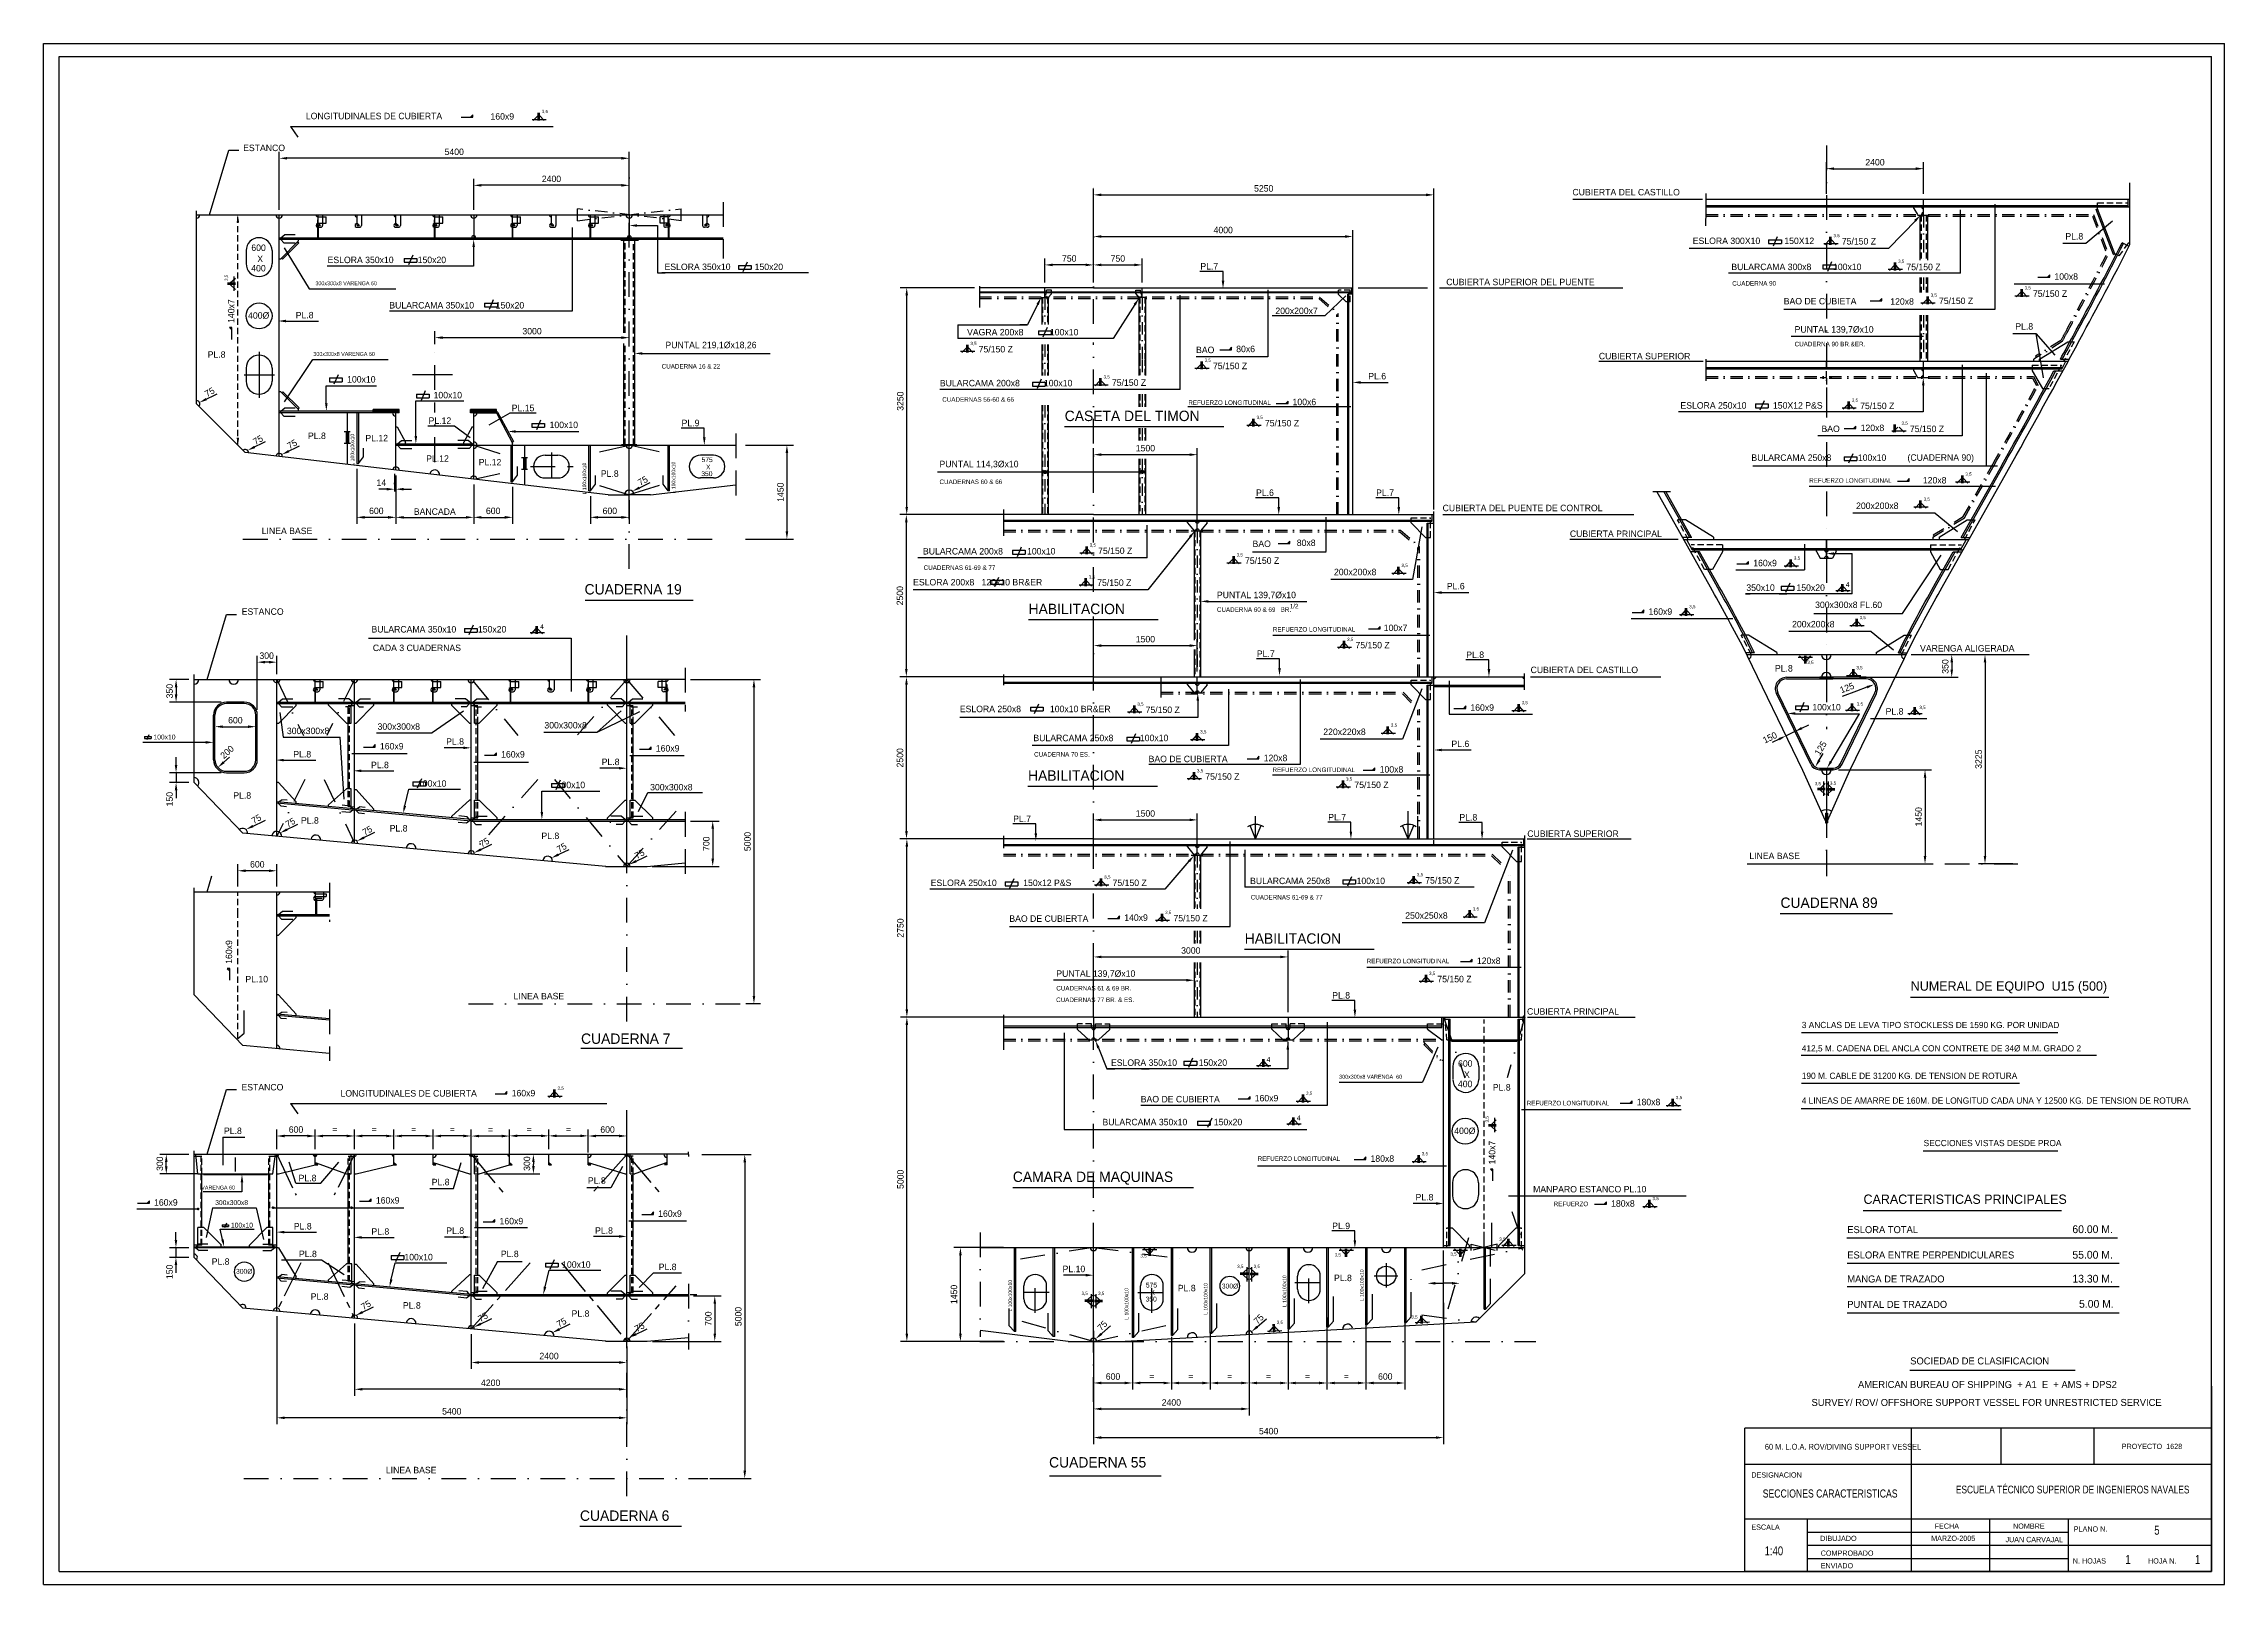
# Model space of a CAD drawing. Extents: x 24741 to 58381, y 5257 to 29017.
import ezdxf
from ezdxf.enums import TextEntityAlignment as Align

# ---------------------------------------------------------------- set-up
doc = ezdxf.new("R2010")
doc.units = 0
doc.header["$LTSCALE"] = 30
doc.header["$MEASUREMENT"] = 0
for name, pattern in [('CENTRO2', [28.575, 19.05, -3.175, 3.175, -3.175]), ('RAYITAS2', [4.7625, 3.175, -1.5875]), ('RAYITASX2', [19.05, 12.7, -6.35]), ('TRAZO_Y_PUNTO', [25.4, 12.7, -6.35, 0, -6.35]), ('TRAZO_Y_PUNTO2', [12.7, 6.35, -3.175, 0, -3.175])]:
    doc.linetypes.add(name, pattern=pattern)
doc.layers.get('0').update_dxf_attribs({"linetype": 'CONTINUOUS'})
doc.layers.get('DEFPOINTS').update_dxf_attribs({"linetype": 'CONTINUOUS'})
for name, color, linetype in [('BORDE', 7, 'CONTINUOUS'), ('CASETAS', 3, 'CONTINUOUS'), ('CONTORNOS', 7, 'CONTINUOUS'), ('CUADERNA', 7, 'CONTINUOUS'), ('D', 3, 'CONTINUOUS'), ('DIBUJOS', 3, 'CONTINUOUS'), ('TX', 3, 'CONTINUOUS')]:
    doc.layers.add(name, color=color, linetype=linetype)
doc.styles.add('CN', font='Gothic.TTF', dxfattribs={"width": 0.8})
doc.styles.get("Standard").update_dxf_attribs({"font": 'Gothic.TTF'})
doc.dimstyles.new('CN', dxfattribs={"dimscale": 40, "dimtxt": 2.5, "dimasz": 3, "dimexe": 2.5, "dimexo": 2, "dimgap": 0.018, "dimtad": 1, "dimdec": 4, "dimlfac": 40, "dimzin": 12, "dimdsep": 46, "dimtxsty": 'Standard', "dimcen": 0.018, "dimclrd": 1, "dimclre": 1, "dimclrt": 3, "dimadec": 0, "dimazin": 0, "dimtfac": 0.2, "dimtdec": 4, "dimtmove": 2, "dimatfit": 3, "dimfxl": 0, "dimtolj": 1, "dimtzin": 12, "dimarcsym": 0})

msp = doc.modelspace()

# ---------------------------------------------------------------- texts
at = {"color": 3}
for s, height, p in [('LONGITUDINALES DE CUBIERTA', 100, (28786.1077145, 27851.3131695)), ('160x9', 100, (31633.9771344, 27844.896554)), ('3,5', 50, (32425.2243596, 27946.1079654)), ('CUBIERTA DEL CASTILLO', 100, (48323.697081, 26676.9932363)), ('600', 100, (27945.0267907, 25819.735984)), ('ESLORA 300X10          150X12', 100, (50180.151346, 25926.3104588)), ('3,5', 50, (52350.7666762, 26032.7922892)), ('75/150 Z', 100, (52479.2732586, 25919.0807428)), ('PL.8', 100, (55927.7005305, 25995.5310617)), ('400', 100, (27943.2955862, 25504.1472568)), ('X', 100, (28036.8054363, 25648.2837298)), ('ESLORA 350x10          150x20', 100, (29121.2686536, 25632.3540862)), ('ESLORA 350x10          150x20', 100, (34318.7410866, 25525.5580371)), ('PL.7', 100, (42584.1045342, 25533.6574766)), ('BULARCAMA 300x8         100x10', 100, (50775.3823113, 25524.6451994)), ('3,5', 50, (53346.7631311, 25636.5791547)), ('75/150 Z', 100, (53475.2697135, 25522.8676082)), ('300x300x8 VARENGA 60', 60, (28933.6492736, 25291.7190896)), ('CUBIERTA SUPERIOR DEL PUENTE', 100, (46376.9867623, 25291.6027388)), ('CUADERNA 90', 70, (50788.678418, 25285.4677121)), ('3,5', 50, (55299.4451142, 25226.4113502)), ('100x8', 100, (55758.3841132, 25375.9195244)), ('BULARCAMA 350x10         150x20', 100, (30072.9198564, 24932.5860853)), ('200x200x7', 100, (43741.3189185, 24846.9783958)), ('BAO DE CUBIETA', 100, (51583.0057824, 24995.9146557)), ('120x8', 100, (53226.6232173, 24991.0345231)), ('3,5', 50, (53849.5963908, 25114.7374692)), ('75/150 Z', 100, (53978.1029732, 25001.0259227)), ('75/150 Z', 100, (55427.9516967, 25112.6998037)), ('400%%c', 100, (27894.9767222, 24775.6039887)), ('PL.8', 100, (28629.0308734, 24780.145936)), ('VAGRA 200x8           100x10', 100, (38985.3703058, 24517.9240335)), ('PUNTAL 139,7%%cx10', 100, (51751.1610773, 24560.5107148)), ('PL.8', 100, (55155.336842, 24606.3791264)), ('PL.8', 100, (27271.1108972, 24173.3126647)), ('300x300x8 VARENGA 60', 60, (28902.1096003, 24201.6479235)), ('PUNTAL 219,1%%cx18,26', 100, (34333.2631654, 24320.3023461)), ('3,5', 50, (39036.1625081, 24368.7628982)), ('75/150 Z', 100, (39164.6690905, 24255.0513517)), ('BAO', 100, (42518.0070409, 24244.0141229)), ('80x6', 100, (43137.5104272, 24259.1394497)), ('CUBIERTA SUPERIOR', 100, (48731.5783169, 24149.0563013)), ('CUADERNA 90 BR.&ER.', 70, (51751.1610773, 24349.7507114)), ('100x10', 100, (29422.626961, 23790.653718)), ('CUADERNA 16 & 22', 70, (34275.1509244, 24006.6955919)), ('3,5', 50, (41091.8238401, 23853.5970403)), ('3,5', 50, (42650.2047446, 24110.8769707)), ('75/150 Z', 100, (42778.711327, 23997.1654242)), ('PL.6', 100, (45174.4480313, 23839.4254727)), ('100x10', 100, (30755.9708871, 23547.3148481)), ('BULARCAMA 200x8          100x10', 100, (38565.9627513, 23732.481505)), ('CUADERNAS 56-60 & 66', 70, (38602.7946173, 23494.9822094)), ('75/150 Z', 100, (41220.3304225, 23739.8854938)), ('PL.12', 100, (30679.1285636, 23153.5845972)), ('PL.15', 100, (31961.4045257, 23348.5012412)), ('PL.9', 100, (34582.2973586, 23117.1905509)), ('REFUERZO LONGITUDINAL', 70, (42398.6739207, 23446.3134512)), ('3,5', 50, (43451.5850161, 23228.4137494)), ('75/150 Z', 100, (43580.0915985, 23114.7022029)), ('100x6', 100, (44006.4533665, 23441.757575)), ('ESLORA 250x10           150X12 P&S', 100, (49990.0276458, 23388.5214708)), ('3,5', 50, (52633.1680468, 23494.7832217)), ('75/150 Z', 100, (52761.6746292, 23381.0716752)), ('PL.8', 100, (28818.6841408, 22919.6730981)), ('PL.12', 100, (29703.9593928, 22884.3009991)), ('100x10', 100, (32545.2969608, 23088.2463089)), ('BAO', 100, (52165.5459313, 23027.3541107)), ('120x8', 100, (52769.9304416, 23042.4794374)), ('3,5', 50, (53400.4171806, 23139.9603063)), ('75/150 Z', 100, (53528.923763, 23026.2487598)), ('PL.12', 100, (30642.2389569, 22568.6448942)), ('PL.12', 100, (31452.2069232, 22512.9408598)), ('575', 75, (34889.8743082, 22564.1087882)), ('PUNTAL 114,3%%cx10', 100, (38560.5033502, 22484.7101481)), ('BULARCAMA 250x8           100x10', 100, (51084.3423708, 22582.732423)), ('(CUADERNA 90)', 100, (53492.5835491, 22584.204677)), ('PL.8', 100, (33336.3094281, 22336.5447732)), ('350', 75, (34885.7342332, 22347.8458024)), ('X', 75, (34958.6985715, 22450.5430394)), ('CUADERNAS 60 & 66', 70, (38560.5033502, 22225.3677507)), ('REFUERZO LONGITUDINAL', 70, (51975.8781805, 22245.5131856)), ('120x8', 100, (53729.6233804, 22234.1339807)), ('3,5', 50, (54386.0989158, 22353.8139006)), ('PL.6', 100, (43443.6619053, 22042.2597966)), ('PL.7', 100, (45295.6998248, 22042.2597966)), ('CUBIERTA DEL PUENTE DE CONTROL', 100, (46321.2101414, 21806.6922519)), ('200x200x8', 100, (52698.9464636, 21840.8486102)), ('3,5', 50, (53740.9253266, 21968.0852193)), ('LINEA BASE', 100, (28105.1065616, 21453.7690503)), ('BULARCAMA 200x8          100x10', 100, (38305.1830074, 21139.1233321)), ('3,5', 50, (40878.3106125, 21260.2388674)), ('75/150 Z', 100, (41006.8171949, 21146.5273209)), ('BAO', 100, (43389.6571757, 21254.4449198)), ('80x8', 100, (44071.8552106, 21269.5702466)), ('CUBIERTA PRINCIPAL', 100, (48284.5610874, 21409.4187915)), ('CUADERNAS 61-69 & 77', 70, (38315.9852142, 20901.6240364)), ('3,5', 50, (43144.6358206, 21108.6544425)), ('75/150 Z', 100, (43273.142403, 20994.942896)), ('200x200x8', 100, (44645.5859184, 20819.3629097)), ('3,5', 50, (45687.5647814, 20946.5995188)), ('160x9', 100, (51113.0520964, 20957.9591468)), ('3,5', 50, (51740.518925, 21059.1705582)), ('ESLORA 200x8   120x10 BR&ER', 100, (38153.2829392, 20662.028815)), ('3,5', 50, (40864.1037955, 20768.4104756)), ('75/150 Z', 100, (40992.6103779, 20654.6989292)), ('PUNTAL 139,7%%cx10', 100, (42839.9297817, 20465.6611331)), ('PL.6', 100, (46386.4608116, 20601.1974455)), ('350x10         150x20', 100, (51006.6311619, 20578.3005043)), ('4', 75, (52540.8014918, 20638.8059566)), ('CUADERNA 60 & 69   BR.', 70, (42839.9297817, 20254.9011297)), ('1/2', 70, (43963.7671594, 20308.2032789)), ('160x9', 100, (49497.8022658, 20209.3071234)), ('3,5', 50, (50125.2690944, 20310.5185348)), ('300x300x8 FL.60', 100, (52067.572346, 20313.2874833)), ('3,5', 50, (52754.1409734, 20142.4421862)), ('BULARCAMA 350x10         150x20', 100, (29797.9915599, 19935.9876825)), ('4', 75, (32400.0168095, 19989.1093941)), ('REFUERZO LONGITUDINAL', 70, (43702.2349926, 19950.1344625)), ('3,5', 50, (44848.5900273, 19805.4501231)), ('100x7', 100, (45412.9848045, 19958.0128479)), ('200x200x8', 100, (51712.1621105, 20015.2055771)), ('CADA 3 CUADERNAS', 100, (29819.0484301, 19649.4310897)), ('PL.7', 100, (43455.8159818, 19559.3843784)), ('75/150 Z', 100, (44977.0966097, 19691.7385766)), ('PL.8', 100, (46686.0682369, 19543.350312)), ('VARENGA ALIGERADA', 100, (53685.7938058, 19642.742799)), ('CUBIERTA DEL CASTILLO', 100, (47678.5124963, 19309.9248739)), ('PL.8', 100, (51447.543327, 19333.9468578)), ('3,5', 50, (51948.9822563, 19450.3902805)), ('3,5', 50, (52704.1303996, 19369.1688538)), ('3,5', 50, (41611.6779432, 18808.2715774)), ('3,5', 50, (47540.9247734, 18829.8904097)), ('3,5', 50, (52710.3138768, 18809.9825374)), ('300x300x8', 100, (29892.1704374, 18436.1903945)), ('300x300x8', 100, (32465.4125749, 18456.4474197)), ('ESLORA 250x8            100x10 BR&ER', 100, (38873.8766073, 18707.3861132)), ('75/150 Z', 100, (41740.1845256, 18694.5600309)), ('3,5', 50, (45522.6421938, 18482.5701765)), ('160x9', 100, (46749.6775482, 18728.6789983)), ('100x10', 100, (52024.869335, 18734.8004028)), ('PL.8', 100, (53155.1262652, 18669.4855764)), ('3,5', 50, (53675.0787334, 18756.7526257)), ('100x10', 75, (26435.5256516, 18286.8313074)), ('300x300x8', 100, (28493.5462228, 18369.5264947)), ('160x9', 100, (29928.9941902, 18132.3869129)), ('PL.8', 100, (30950.0545879, 18205.5287753)), ('160x9', 100, (34184.6846484, 18100.0202859)), ('BULARCAMA 250x8           100x10', 100, (40008.9569435, 18260.0890565)), ('3,5', 50, (42582.0845486, 18381.2045918)), ('220x220x8', 100, (44480.6633308, 18355.3335673)), ('PL.6', 100, (46457.4969625, 18169.7462735)), ('PL.8', 100, (28592.3287561, 18009.0366363)), ('PL.8', 100, (29791.0077034, 17843.9527269)), ('160x9', 100, (31798.0864569, 18007.8431996)), ('PL.8', 100, (33349.1653034, 17891.0909012)), ('CUADERNA 70 ES.', 70, (40019.7591503, 18022.5897608)), ('BAO DE CUBIERTA', 100, (41786.1233484, 17936.4641185)), ('3,5', 50, (42532.0596008, 17779.6478002)), ('120x8', 100, (43561.1392999, 17951.5894453)), ('REFUERZO LONGITUDINAL', 70, (43697.0758464, 17784.3292422)), ('100x8', 100, (45350.4193035, 17776.1382131)), ('   100x10', 100, (30404.1879527, 17558.7550793)), ('   100x10', 100, (32544.0980224, 17535.5632072)), ('300x300x8', 100, (34096.8991078, 17501.1207492)), ('75/150 Z', 100, (42660.5661832, 17665.9362538)), ('3,5', 50, (44831.5998175, 17650.9008372)), ('75/150 Z', 100, (44960.1063999, 17537.1892907)), ('3,5', 50, (52061.7798963, 17581.3281724)), ('3,5', 50, (52296.1372128, 17589.3977943)), ('PL.8', 100, (27666.6047075, 17373.4139102)), ('PL.8', 100, (28710.5054024, 16988.5298884)), ('PL.8', 100, (30078.7248206, 16866.9874657)), ('PL.8', 100, (32420.0776377, 16750.8126815)), ('PL.7', 100, (39696.2908578, 17013.9374989)), ('PL.7', 100, (44556.8782709, 17039.1939953)), ('PL.8', 100, (46580.4641865, 17036.3474021)), ('CUBIERTA SUPERIOR', 100, (47627.6303549, 16783.8794623)), ('LINEA BASE', 100, (51052.6517874, 16441.4345108)), ('3,5', 50, (41101.5876719, 16140.6747658)), ('BULARCAMA 250x8           100x10', 100, (43351.4422873, 16056.316064)), ('3,5', 50, (45924.5698924, 16177.4315993)), ('75/150 Z', 100, (46053.0764748, 16063.7200528)), ('ESLORA 250x10           150x12 P&S', 100, (38424.6921554, 16026.1690195)), ('75/150 Z', 100, (41230.0942543, 16026.9632193)), ('CUADERNAS 61-69 & 77', 70, (43362.2444941, 15818.8167683)), ('BAO DE CUBIERTA', 100, (39637.9027657, 15474.2172622)), ('140x9', 100, (41409.9171452, 15489.3425889)), ('3,5', 50, (42040.855911, 15594.6408949)), ('75/150 Z', 100, (42169.3624935, 15480.9293484)), ('250x250x8', 100, (45744.8116917, 15522.3726774)), ('3,5', 50, (46786.7905547, 15649.6092865)), ('REFUERZO LONGITUDINAL', 70, (45150.9626969, 14834.653206)), ('120x8', 100, (46850.1460456, 14824.0077436)), ('PL.10', 100, (27853.0342486, 14541.4966577)), ('CUADERNAS 61 & 69 BR.', 70, (40362.2079284, 14415.5947687)), ('PUNTAL 139,7%%cx10', 100, (40362.2079284, 14626.3547722)), ('3,5', 50, (46111.7626029, 14655.7277271)), ('75/150 Z', 100, (46240.2691853, 14542.0161806)), ('LINEA BASE', 100, (31990.660289, 14279.1618481)), ('CUADERNAS 77 BR. & ES.', 70, (40359.766155, 14237.4533997)), ('PL.8', 100, (44618.3627081, 14291.1454349)), ('CUBIERTA PRINCIPAL', 100, (47623.2974015, 14042.7346792)), ('3 ANCLAS DE LEVA TIPO STOCKLESS DE 1590 KG. POR UNIDAD', 96, (51861.4956304, 13835.8702266)), ('412,5 M. CADENA DEL ANCLA CON CONTRETE DE 34%%c M.M. GRADO 2', 96, (51861.4956304, 13475.7102587)), ('ESLORA 350x10         150x20', 100, (41205.711883, 13252.8821188)), ('4', 75, (43606.4874062, 13313.3875711)), ('X', 100, (46651.0337599, 13068.4555295)), ('190 M. CABLE DE 31200 KG. DE TENSION DE ROTURA', 96, (51861.4956304, 13051.9926495)), ('LONGITUDINALES DE CUBIERTA', 100, (29320.819937, 12779.9062615)), ('160x9', 100, (31960.9918807, 12782.7589836)), ('3,5', 50, (32667.9365105, 12883.970395)), ('BAO DE CUBIERTA', 100, (41665.1862911, 12690.099844)), ('160x9', 100, (43422.8765278, 12705.2251708)), ('3,5', 50, (44214.123753, 12806.4365822)), ('300x300x8 VARENGA  60', 60, (44724.8680468, 13056.0426741)), ('PL.8', 100, (47095.7023857, 12872.3588213)), ('3,5', 50, (49919.3396124, 12740.2124771)), ('4', 75, (44072.4409075, 12413.9233029)), ('REFUERZO LONGITUDINAL', 70, (47619.4649312, 12644.4953581)), ('180x8', 100, (49315.569705, 12645.6798443)), ('4 LINEAS DE AMARRE DE 160M. DE LONGITUD CADA UNA Y 12500 KG. DE TENSION DE ROTURA', 96, (51861.4956304, 12670.6468012)), ('PL.8', 100, (27522.8820948, 12201.9413184)), ('BULARCAMA 350x10           150x20', 100, (41074.6848801, 12336.6590774)), ('SECCIONES VISTAS DESDE PROA', 96, (53741.5814919, 12015.4993834)), ('REFUERZO LONGITUDINAL', 70, (43467.5040402, 11787.6527861)), ('180x8', 100, (45209.0419358, 11773.3483028)), ('3,5', 50, (46000.289161, 11874.5597142)), ('PL.8', 100, (28674.5684579, 11473.5777879)), ('PL.8', 100, (30727.3408334, 11411.646622)), ('PL.8', 100, (33136.4434617, 11434.8708432)), ('160x9', 100, (26444.1952746, 11097.3454772)), ('VARENGA 60', 60, (27172.4166199, 11346.3107131)), ('300x300x8', 75, (27387.533509, 11107.3844282)), ('160x9', 100, (29866.3211996, 11129.6148631)), ('PL.8', 100, (45904.1764627, 11177.9946949)), ('MANPARO ESTANCO PL.10', 100, (47717.3390389, 11301.9711274)), ('REFUERZO', 70, (48035.5886813, 11089.4458302)), ('180x8', 100, (48920.4442341, 11081.2548011)), ('3,5', 50, (49559.2622676, 11182.4662126)), ('100x10', 75, (27630.3785778, 10759.2819272)), ('PL.8', 100, (28600.5405249, 10729.7517557)), ('160x9', 100, (31773.8932282, 10809.5167515)), ('PL.8', 100, (33247.5934078, 10664.0519262)), ('160x9', 100, (34220.6777013, 10925.0875806)), ('PL.9', 100, (44618.3627081, 10735.955032)), ('ESLORA TOTAL', 108, (52563.2861738, 10674.119281)), ('60.00 M.', 120, (56035.852499, 10674.119281)), ('PL.8', 100, (29797.2565016, 10648.758023)), ('PL.8', 100, (30952.1236757, 10661.6533646)), ('3,5', 50, (47194.5378976, 10556.4801668)), ('PL.8', 100, (27333.6163492, 10185.1596966)), ('300%%c', 75, (27709.4915191, 10047.6954039)), ('PL.8', 100, (28679.8482562, 10303.7854566)), ('   100x10', 100, (30194.3108553, 10254.1007613)), ('PL.8', 100, (31794.0805087, 10303.7854566)), ('   100x10', 100, (32627.9282109, 10139.4819317)), ('PL.8', 100, (34228.6730767, 10103.3507763)), ('PL.10', 100, (40458.913964, 10071.8246267)), ('3,5', 50, (41659.5642353, 10298.7600799)), ('3,5', 50, (43152.8997789, 10136.0331267)), ('3,5', 50, (43408.036467, 10136.0331267)), ('3,5', 50, (44656.8172973, 10313.3837747)), ('3,5', 50, (46440.360439, 10326.9956827)), ('ESLORA ENTRE PERPENDICULARES', 108, (52563.2861738, 10282.7379461)), ('55.00 M.', 120, (56035.852499, 10280.4481111)), ('3,5', 50, (40751.873498, 9721.0022414)), ('3,5', 50, (41007.0101861, 9721.0022414)), ('575', 75, (41743.6815079, 9835.3019931)), ('X', 75, (41812.5057712, 9721.7362443)), ('PL.8', 100, (42237.0514212, 9776.6556633)), ('300%%C', 75, (42915.8273189, 9820.1869937)), ('PL.8', 100, (44646.0523716, 9933.4641539)), ('MANGA DE TRAZADO', 108, (52563.2861738, 9913.1002283)), ('13.30 M.', 120, (56035.852499, 9911.0027229)), ('PL.8', 100, (28860.4799816, 9646.6085297)), ('PL.8', 100, (30282.972785, 9509.7167802)), ('PL.8', 100, (32884.8075167, 9383.5750387)), ('350', 75, (41739.5414329, 9619.0390073)), ('PUNTAL DE TRAZADO', 108, (52563.2861738, 9521.7188934)), ('5.00 M.', 120, (56138.8780015, 9523.38814)), ('3,5', 50, (43763.0899555, 9272.5746615)), ('3,5', 50, (45838.5930078, 9356.1188509)), ('SURVEY/ ROV/ OFFSHORE SUPPORT VESSEL FOR UNRESTRICTED SERVICE', 108, (52012.2239338, 8009.2128265)), ('AMERICAN BUREAU OF SHIPPING  + A1  E  + AMS + DPS2', 108, (52729.1747492, 8285.7003724)), ('LINEA BASE', 100, (30020.202924, 6970.5651245))]:
    msp.add_text(s, height=height, dxfattribs=at).set_placement(p)
at = {"color": 7}
for s, height, p in [('ESTANCO', 100, (27818.4855321, 27359.8754808)), ('CASETA DEL TIMON', 160, (40491.9541808, 23196.7296653)), ('CUADERNA 19', 160, (33085.7240795, 20522.719547)), ('ESTANCO', 100, (27796.6956136, 20208.8354523)), ('HABILITACION', 160, (39934.8003799, 20219.75054)), ('HABILITACION', 160, (39926.1186584, 17650.8703083)), ('CUADERNA 89', 160, (51533.1271933, 15689.3184637)), ('HABILITACION', 160, (43268.8657728, 15136.943272)), ('NUMERAL DE EQUIPO  U15 (500)', 144, (53542.9848646, 14412.3640295)), ('CUADERNA 7', 160, (33031.4584806, 13592.6538272)), ('ESTANCO', 100, (27792.8696394, 12874.4778836)), ('CAMARA DE MAQUINAS', 160, (39691.6780058, 11463.0338274)), ('CARACTERISTICAS PRINCIPALES', 144, (52813.9506551, 11125.0778935)), ('SOCIEDAD DE CLASIFICACION', 108, (53534.6139185, 8649.1115801)), ('CUADERNA 55', 160, (40250.8136435, 7059.2359388)), ('CUADERNA 6', 160, (33014.6199525, 6236.9933275))]:
    msp.add_text(s, height=height, dxfattribs=at).set_placement(p)
at = {"color": 3}
for s, height, rotation, p in [('3,5', 50, 90, (27582.5933719, 25357.1067707)), ('140x7', 100, 90, (27683.8047833, 24710.7911016)), ('75', 100, 30, (27262.7884266, 23563.1265053)), ('75', 100, 30, (28008.5753422, 22825.9582235)), ('75', 100, 30, (28534.2939143, 22760.7941547)), ('   L 100x100x10', 56.25, 90, (29531.6800258, 22447.4207706)), ('   L 100x100x10', 56.25, 90, (34484.631857, 22017.6699144)), ('   L 100x100x10', 56.25, 90, (33110.0916539, 22002.3216744)), ('75', 100, 30, (33944.5586094, 22196.5425035)), ('75', 100, 30, (27982.9140953, 16979.3451388)), ('75', 100, 30, (28507.5280664, 16925.572777)), ('75', 100, 30, (29694.7444297, 16801.4504437)), ('75', 100, 30, (31499.3134271, 16618.9176965)), ('75', 100, 30, (32692.9821978, 16538.7797681)), ('75', 100, 30, (33894.1530037, 16439.0861667)), ('160x9', 100, 90, (27649.0847147, 14827.0723621)), ('3,5', 50, 90, (47032.5373827, 12380.7630635)), ('140x7', 100, 90, (47133.7487941, 11734.4473944)), ('   L 100x100x10', 56.25, 90, (45104.473143, 9561.0611241)), ('   L 100x100x10', 56.25, 90, (39677.5509395, 9399.8365471)), ('   L 100x100x10', 56.25, 90, (41472.6866934, 9273.8658122)), ('   L 100x100x10', 56.25, 90, (42693.934958, 9350.1455571)), ('   L 100x100x10', 56.25, 90, (43909.7663647, 9470.0133202)), ('75', 100, 30, (29674.0939998, 9483.984055)), ('75', 100, 30, (31477.9908063, 9298.8328181)), ('75', 100, 45, (43467.0342275, 9260.5873617)), ('75', 100, 30, (32690.047396, 9215.1260498)), ('75', 100, 30, (33893.597016, 9144.373986)), ('75', 100, 45, (41054.9064484, 9159.8147529))]:
    msp.add_text(s, height=height, rotation=rotation, dxfattribs=at).set_placement(p)
at = {"color": 6}
for s, p in [('600', (46559.2551144, 13239.9077836)), ('400', (46557.5239098, 12924.3190564)), ('400%%c', (46500.6157086, 12201.7526874))]:
    msp.add_text(s, height=100, dxfattribs=at).set_placement(p)
at = {"layer": 'CASETAS', "color": 3, "style": 'CN', "width": 0.8}
for s, height, p in [('MARZO-2005', 82.31864174, (53858.3160197, 5926.2807706)), ('JUAN CARVAJAL', 82.318641742, (55004.2375265, 5907.8810957))]:
    msp.add_text(s, height=height, dxfattribs=at).set_placement(p)
at = {"layer": 'D', "style": 'CN'}
msp.add_text('PROYECTO  1628', height=80.446927374, dxfattribs=at).set_placement((56797.6221449, 7345.2336494))
at = {"layer": 'D', "color": 2, "style": 'CN'}
for s, height, p in [('DESIGNACION', 80.446927374, (51083.693106, 6904.6580572)), ('ESCALA', 80.44692737, (51083.693106, 6100.1887835)), ('FECHA                           NOMBRE', 80.446927374, (53910.598134, 6115.4736997)), ('PLANO N.', 80.44692737, (56056.9221563, 6071.2278896)), ('DIBUJADO', 80.44692737, (52146.1949386, 5926.3410211)), ('COMPROBADO', 80.44692737, (52153.6372401, 5698.7586159)), ('ENVIADO', 80.44692737, (52153.6372401, 5504.8815209)), ('N. HOJAS                     HOJA N.', 80.446927374, (56042.4417094, 5578.8926941))]:
    msp.add_text(s, height=height, dxfattribs=at).set_placement(p)
at = {"layer": 'TX', "style": 'CN', "width": 0.8}
for s, height, p in [('60 M. L.O.A. ROV/DIVING SUPPORT VESSEL', 89.513265306, (51292.0398814, 7334.9537591)), ('ESCUELA TÉCNICO SUPERIOR DE INGENIEROS NAVALES', 120, (54239.2353528, 6659.9193575)), ('SECCIONES CARACTERISTICAS', 125, (51259.0140441, 6596.116456)), ('5', 137.1977362, (57298.6802736, 6023.1369697)), ('1:40', 137.19773624, (51288.5086662, 5706.3812364)), ('1', 137.1977362, (56853.7976389, 5572.4762459)), ('1', 137.1977362, (57926.7329669, 5572.4762459))]:
    msp.add_text(s, height=height, dxfattribs=at).set_placement(p)

# ---------------------------------------------------------------- blocks, each defined once
blk = doc.blocks.new('*D0')
at = {"color": 1, "linetype": 'ByBlock'}
for p, q in [((33142, 11918), (33142, 12272)), ((33618, 12172), (33262, 12172)), ((33738, 11918), (33738, 12272))]:
    blk.add_line(p, q, dxfattribs=at)
for points in [[(33262, 12192), (33262, 12152), (33142, 12172)], [(33618, 12192), (33618, 12152), (33738, 12172)]]:
    blk.add_solid(points, dxfattribs=at)
at = {"layer": 'DEFPOINTS', "color": 0, "linetype": 'ByBlock'}
for p in [(33142, 12172), (33142, 11838), (33738, 11838)]:
    blk.add_point(p, dxfattribs=at)
at = {"color": 3, "linetype": 'ByBlock'}
blk.add_text('600', height=100, dxfattribs=at).set_placement((33440, 12272), align=Align.MIDDLE_CENTER)
blk = doc.blocks.new('*D1')
at = {"color": 1, "linetype": 'ByBlock'}
for p, q in [((31928, 12254), (31928, 12274)), ((32415, 12174), (32048, 12174)), ((32535, 12254), (32535, 12274))]:
    blk.add_line(p, q, dxfattribs=at)
for points in [[(32048, 12194), (32048, 12154), (31928, 12174)], [(32415, 12194), (32415, 12154), (32535, 12174)]]:
    blk.add_solid(points, dxfattribs=at)
at = {"layer": 'DEFPOINTS', "color": 0, "linetype": 'ByBlock'}
for p in [(31928, 12174), (31928, 12174), (32535, 12174)]:
    blk.add_point(p, dxfattribs=at)
at = {"color": 3, "linetype": 'ByBlock'}
blk.add_text('=', height=100, dxfattribs=at).set_placement((32232, 12274), align=Align.MIDDLE_CENTER)
blk = doc.blocks.new('*D2')
at = {"color": 1, "linetype": 'ByBlock'}
for p, q in [((31337, 11867), (31337, 12271)), ((31808, 12171), (31457, 12171)), ((31928, 11867), (31928, 12271))]:
    blk.add_line(p, q, dxfattribs=at)
for points in [[(31457, 12191), (31457, 12151), (31337, 12171)], [(31808, 12191), (31808, 12151), (31928, 12171)]]:
    blk.add_solid(points, dxfattribs=at)
at = {"layer": 'DEFPOINTS', "color": 0, "linetype": 'ByBlock'}
for p in [(31337, 12171), (31337, 11787), (31928, 11787)]:
    blk.add_point(p, dxfattribs=at)
at = {"color": 3, "linetype": 'ByBlock'}
blk.add_text('=', height=100, dxfattribs=at).set_placement((31633, 12271), align=Align.MIDDLE_CENTER)
blk = doc.blocks.new('*D3')
at = {"color": 1, "linetype": 'ByBlock'}
for p, q in [((30752, 11969), (30752, 12272)), ((31217, 12172), (30872, 12172)), ((31337, 11969), (31337, 12272))]:
    blk.add_line(p, q, dxfattribs=at)
for points in [[(30872, 12192), (30872, 12152), (30752, 12172)], [(31217, 12192), (31217, 12152), (31337, 12172)]]:
    blk.add_solid(points, dxfattribs=at)
at = {"layer": 'DEFPOINTS', "color": 0, "linetype": 'ByBlock'}
for p in [(30752, 12172), (30752, 11889), (31337, 11889)]:
    blk.add_point(p, dxfattribs=at)
at = {"color": 3, "linetype": 'ByBlock'}
blk.add_text('=', height=100, dxfattribs=at).set_placement((31045, 12272), align=Align.MIDDLE_CENTER)
blk = doc.blocks.new('*D4')
at = {"color": 1, "linetype": 'ByBlock'}
for p, q in [((30145, 11969), (30145, 12272)), ((30632, 12172), (30265, 12172)), ((30752, 11969), (30752, 12272))]:
    blk.add_line(p, q, dxfattribs=at)
for points in [[(30265, 12192), (30265, 12152), (30145, 12172)], [(30632, 12192), (30632, 12152), (30752, 12172)]]:
    blk.add_solid(points, dxfattribs=at)
at = {"layer": 'DEFPOINTS', "color": 0, "linetype": 'ByBlock'}
for p in [(30145, 12172), (30145, 11889), (30752, 11889)]:
    blk.add_point(p, dxfattribs=at)
at = {"color": 3, "linetype": 'ByBlock'}
blk.add_text('=', height=100, dxfattribs=at).set_placement((30449, 12272), align=Align.MIDDLE_CENTER)
blk = doc.blocks.new('*D5')
at = {"color": 1, "linetype": 'ByBlock'}
for p, q in [((29537, 11969), (29537, 12272)), ((30025, 12172), (29657, 12172)), ((30145, 11969), (30145, 12272))]:
    blk.add_line(p, q, dxfattribs=at)
for points in [[(29657, 12192), (29657, 12152), (29537, 12172)], [(30025, 12192), (30025, 12152), (30145, 12172)]]:
    blk.add_solid(points, dxfattribs=at)
at = {"layer": 'DEFPOINTS', "color": 0, "linetype": 'ByBlock'}
for p in [(29537, 12172), (29537, 11889), (30145, 11889)]:
    blk.add_point(p, dxfattribs=at)
at = {"color": 3, "linetype": 'ByBlock'}
blk.add_text('=', height=100, dxfattribs=at).set_placement((29841, 12272), align=Align.MIDDLE_CENTER)
blk = doc.blocks.new('*D6')
at = {"color": 1, "linetype": 'ByBlock'}
for p, q in [((28931, 11969), (28931, 12272)), ((29417, 12172), (29051, 12172)), ((29537, 11969), (29537, 12272))]:
    blk.add_line(p, q, dxfattribs=at)
for points in [[(29051, 12192), (29051, 12152), (28931, 12172)], [(29417, 12192), (29417, 12152), (29537, 12172)]]:
    blk.add_solid(points, dxfattribs=at)
at = {"layer": 'DEFPOINTS', "color": 0, "linetype": 'ByBlock'}
for p in [(28931, 12172), (28931, 11889), (29537, 11889)]:
    blk.add_point(p, dxfattribs=at)
at = {"color": 3, "linetype": 'ByBlock'}
blk.add_text('=', height=100, dxfattribs=at).set_placement((29234, 12272), align=Align.MIDDLE_CENTER)
blk = doc.blocks.new('*D7')
at = {"color": 1, "linetype": 'ByBlock'}
for p, q in [((28337, 11969), (28337, 12272)), ((28811, 12172), (28457, 12172)), ((28931, 11969), (28931, 12272))]:
    blk.add_line(p, q, dxfattribs=at)
for points in [[(28457, 12192), (28457, 12152), (28337, 12172)], [(28811, 12192), (28811, 12152), (28931, 12172)]]:
    blk.add_solid(points, dxfattribs=at)
at = {"layer": 'DEFPOINTS', "color": 0, "linetype": 'ByBlock'}
for p in [(28337, 12172), (28337, 11889), (28931, 11889)]:
    blk.add_point(p, dxfattribs=at)
at = {"color": 3, "linetype": 'ByBlock'}
blk.add_text('600', height=100, dxfattribs=at).set_placement((28634, 12272), align=Align.MIDDLE_CENTER)
blk = doc.blocks.new('*D8')
at = {"color": 1, "linetype": 'ByBlock'}
for p, q in [((28337, 9391), (28337, 7726)), ((33737, 8925), (33737, 7726)), ((33617, 7826), (28457, 7826))]:
    blk.add_line(p, q, dxfattribs=at)
for points in [[(28457, 7846), (28457, 7806), (28337, 7826)], [(33617, 7846), (33617, 7806), (33737, 7826)]]:
    blk.add_solid(points, dxfattribs=at)
at = {"layer": 'DEFPOINTS', "color": 0, "linetype": 'ByBlock'}
for p in [(28337, 9471), (33737, 9005), (28337, 7826)]:
    blk.add_point(p, dxfattribs=at)
at = {"color": 3, "linetype": 'ByBlock'}
blk.add_text('5400', height=100, dxfattribs=at).set_placement((31037, 7926), align=Align.MIDDLE_CENTER)
blk = doc.blocks.new('*D9')
at = {"color": 1, "linetype": 'ByBlock'}
for p, q in [((31337, 9116), (31337, 8579)), ((33737, 8925), (33737, 8579)), ((33617, 8679), (31457, 8679))]:
    blk.add_line(p, q, dxfattribs=at)
for points in [[(31457, 8699), (31457, 8659), (31337, 8679)], [(33617, 8699), (33617, 8659), (33737, 8679)]]:
    blk.add_solid(points, dxfattribs=at)
at = {"layer": 'DEFPOINTS', "color": 0, "linetype": 'ByBlock'}
for p in [(31337, 9196), (33737, 9005), (31337, 8679)]:
    blk.add_point(p, dxfattribs=at)
at = {"color": 3, "linetype": 'ByBlock'}
blk.add_text('2400', height=100, dxfattribs=at).set_placement((32537, 8779), align=Align.MIDDLE_CENTER)
blk = doc.blocks.new('*D10')
at = {"color": 1, "linetype": 'ByBlock'}
for p, q in [((29537, 9281), (29537, 8166)), ((33737, 8925), (33737, 8166)), ((33617, 8266), (29657, 8266))]:
    blk.add_line(p, q, dxfattribs=at)
for points in [[(29657, 8286), (29657, 8246), (29537, 8266)], [(33617, 8286), (33617, 8246), (33737, 8266)]]:
    blk.add_solid(points, dxfattribs=at)
at = {"layer": 'DEFPOINTS', "color": 0, "linetype": 'ByBlock'}
for p in [(29537, 9361), (33737, 9005), (29537, 8266)]:
    blk.add_point(p, dxfattribs=at)
at = {"color": 3, "linetype": 'ByBlock'}
blk.add_text('4200', height=100, dxfattribs=at).set_placement((31637, 8366), align=Align.MIDDLE_CENTER)
blk = doc.blocks.new('*D11')
at = {"color": 1, "linetype": 'ByBlock'}
for p, q in [((39546, 14004), (37957, 14004)), ((38057, 9124), (38057, 13884)), ((39546, 9004), (37957, 9004))]:
    blk.add_line(p, q, dxfattribs=at)
for points in [[(38037, 13884), (38077, 13884), (38057, 14004)], [(38037, 9124), (38077, 9124), (38057, 9004)]]:
    blk.add_solid(points, dxfattribs=at)
at = {"layer": 'DEFPOINTS', "color": 0, "linetype": 'ByBlock'}
for p in [(38057, 14004), (39626, 14004), (39626, 9004)]:
    blk.add_point(p, dxfattribs=at)
at = {"color": 3, "linetype": 'ByBlock'}
blk.add_text('5000', height=100, rotation=90, dxfattribs=at).set_placement((37957, 11504), align=Align.MIDDLE_CENTER)
blk = doc.blocks.new('*D12')
at = {"color": 1, "linetype": 'ByBlock'}
for p, q in [((39550, 10454), (38783, 10454)), ((38883, 9124), (38883, 10334)), ((39546, 9004), (38783, 9004))]:
    blk.add_line(p, q, dxfattribs=at)
for points in [[(38863, 10334), (38903, 10334), (38883, 10454)], [(38863, 9124), (38903, 9124), (38883, 9004)]]:
    blk.add_solid(points, dxfattribs=at)
at = {"layer": 'DEFPOINTS', "color": 0, "linetype": 'ByBlock'}
for p in [(38883, 10454), (39630, 10454), (39626, 9004)]:
    blk.add_point(p, dxfattribs=at)
at = {"color": 3, "linetype": 'ByBlock'}
blk.add_text('1450', height=100, rotation=90, dxfattribs=at).set_placement((38783, 9729), align=Align.MIDDLE_CENTER)
blk = doc.blocks.new('*D13')
at = {"color": 1, "linetype": 'ByBlock'}
for p, q in [((39546, 16754), (37957, 16754)), ((38057, 14124), (38057, 16634)), ((39546, 14004), (37957, 14004))]:
    blk.add_line(p, q, dxfattribs=at)
for points in [[(38037, 16634), (38077, 16634), (38057, 16754)], [(38037, 14124), (38077, 14124), (38057, 14004)]]:
    blk.add_solid(points, dxfattribs=at)
at = {"layer": 'DEFPOINTS', "color": 0, "linetype": 'ByBlock'}
for p in [(38057, 16754), (39626, 16754), (39626, 14004)]:
    blk.add_point(p, dxfattribs=at)
at = {"color": 3, "linetype": 'ByBlock'}
blk.add_text('2750', height=100, rotation=90, dxfattribs=at).set_placement((37957, 15379), align=Align.MIDDLE_CENTER)
blk = doc.blocks.new('*D14')
at = {"color": 1, "linetype": 'ByBlock'}
for p, q in [((39546, 19254), (37951, 19254)), ((38051, 16874), (38051, 19134)), ((39466, 16754), (37951, 16754))]:
    blk.add_line(p, q, dxfattribs=at)
for points in [[(38031, 19134), (38071, 19134), (38051, 19254)], [(38031, 16874), (38071, 16874), (38051, 16754)]]:
    blk.add_solid(points, dxfattribs=at)
at = {"layer": 'DEFPOINTS', "color": 0, "linetype": 'ByBlock'}
for p in [(38051, 19254), (39626, 19254), (39546, 16754)]:
    blk.add_point(p, dxfattribs=at)
at = {"color": 3, "linetype": 'ByBlock'}
blk.add_text('2500', height=100, rotation=90, dxfattribs=at).set_placement((37951, 18004), align=Align.MIDDLE_CENTER)
blk = doc.blocks.new('*D15')
at = {"color": 1, "linetype": 'ByBlock'}
for p, q in [((39546, 21754), (37949, 21754)), ((38049, 19374), (38049, 21634)), ((39546, 19254), (37949, 19254))]:
    blk.add_line(p, q, dxfattribs=at)
for points in [[(38029, 21634), (38069, 21634), (38049, 21754)], [(38029, 19374), (38069, 19374), (38049, 19254)]]:
    blk.add_solid(points, dxfattribs=at)
at = {"layer": 'DEFPOINTS', "color": 0, "linetype": 'ByBlock'}
for p in [(38049, 21754), (39626, 21754), (39626, 19254)]:
    blk.add_point(p, dxfattribs=at)
at = {"color": 3, "linetype": 'ByBlock'}
blk.add_text('2500', height=100, rotation=90, dxfattribs=at).set_placement((37949, 20504), align=Align.MIDDLE_CENTER)
blk = doc.blocks.new('*D69')
at = {"color": 1, "linetype": 'ByBlock'}
for p, q in [((39102, 25254), (37955, 25254)), ((38055, 21874), (38055, 25134)), ((39466, 21754), (37955, 21754))]:
    blk.add_line(p, q, dxfattribs=at)
for points in [[(38035, 25134), (38075, 25134), (38055, 25254)], [(38035, 21874), (38075, 21874), (38055, 21754)]]:
    blk.add_solid(points, dxfattribs=at)
at = {"layer": 'DEFPOINTS', "color": 0, "linetype": 'ByBlock'}
for p in [(38055, 25254), (39182, 25254), (39546, 21754)]:
    blk.add_point(p, dxfattribs=at)
at = {"color": 3, "linetype": 'ByBlock'}
blk.add_text('3250', height=100, rotation=90, dxfattribs=at).set_placement((37955, 23504), align=Align.MIDDLE_CENTER)
blk = doc.blocks.new('*D16')
at = {"color": 1, "linetype": 'ByBlock'}
for p, q in [((35453, 11886), (36216, 11886)), ((36116, 11766), (36116, 7009)), ((35575, 6889), (36216, 6889))]:
    blk.add_line(p, q, dxfattribs=at)
for points in [[(36096, 11766), (36136, 11766), (36116, 11886)], [(36096, 7009), (36136, 7009), (36116, 6889)]]:
    blk.add_solid(points, dxfattribs=at)
at = {"layer": 'DEFPOINTS', "color": 0, "linetype": 'ByBlock'}
for p in [(35373, 11886), (35495, 6889), (36116, 6889)]:
    blk.add_point(p, dxfattribs=at)
at = {"color": 3, "linetype": 'ByBlock'}
blk.add_text('5000', height=100, rotation=90, dxfattribs=at).set_placement((36016, 9388), align=Align.MIDDLE_CENTER)
blk = doc.blocks.new('*D17')
at = {"color": 1, "linetype": 'ByBlock'}
for p, q in [((26982, 10449), (26682, 10449)), ((26782, 10569), (26782, 10689)), ((26782, 10449), (26782, 10300)), ((26982, 10300), (26682, 10300)), ((26782, 10180), (26782, 10060))]:
    blk.add_line(p, q, dxfattribs=at)
for points in [[(26762, 10569), (26802, 10569), (26782, 10449)], [(26762, 10180), (26802, 10180), (26782, 10300)]]:
    blk.add_solid(points, dxfattribs=at)
at = {"layer": 'DEFPOINTS', "color": 0, "linetype": 'ByBlock'}
for p in [(27062, 10449), (26782, 10300), (27062, 10300)]:
    blk.add_point(p, dxfattribs=at)
at = {"color": 3, "linetype": 'ByBlock'}
blk.add_text('150', height=100, rotation=90, dxfattribs=at).set_placement((26682, 10077), align=Align.MIDDLE_CENTER)
blk = doc.blocks.new('*D18')
at = {"color": 1, "linetype": 'ByBlock'}
for p, q in [((36180, 23295), (36921, 23295)), ((36821, 23175), (36821, 21965)), ((36180, 21845), (36921, 21845))]:
    blk.add_line(p, q, dxfattribs=at)
for points in [[(36801, 23175), (36841, 23175), (36821, 23295)], [(36801, 21965), (36841, 21965), (36821, 21845)]]:
    blk.add_solid(points, dxfattribs=at)
at = {"layer": 'DEFPOINTS', "color": 0, "linetype": 'ByBlock'}
for p in [(36100, 23295), (36100, 21845), (36821, 21845)]:
    blk.add_point(p, dxfattribs=at)
at = {"color": 3, "linetype": 'ByBlock'}
blk.add_text('1450', height=100, rotation=90, dxfattribs=at).set_placement((36721, 22570), align=Align.MIDDLE_CENTER)
blk = doc.blocks.new('*D19')
at = {"color": 1, "linetype": 'ByBlock'}
for p, q in [((32535, 11969), (32535, 12274)), ((32655, 12174), (33022, 12174)), ((33142, 11969), (33142, 12274))]:
    blk.add_line(p, q, dxfattribs=at)
for points in [[(32655, 12194), (32655, 12154), (32535, 12174)], [(33022, 12194), (33022, 12154), (33142, 12174)]]:
    blk.add_solid(points, dxfattribs=at)
at = {"layer": 'DEFPOINTS', "color": 0, "linetype": 'ByBlock'}
for p in [(33142, 12174), (32535, 11889), (33142, 11889)]:
    blk.add_point(p, dxfattribs=at)
at = {"color": 3, "linetype": 'ByBlock'}
blk.add_text('=', height=100, dxfattribs=at).set_placement((32839, 12274), align=Align.MIDDLE_CENTER)
blk = doc.blocks.new('*D20')
at = {"color": 1, "linetype": 'ByBlock'}
for p, q in [((34718, 17029), (35162, 17029)), ((35062, 16909), (35062, 16450)), ((34130, 16330), (35162, 16330))]:
    blk.add_line(p, q, dxfattribs=at)
for points in [[(35042, 16909), (35082, 16909), (35062, 17029)], [(35042, 16450), (35082, 16450), (35062, 16330)]]:
    blk.add_solid(points, dxfattribs=at)
at = {"layer": 'DEFPOINTS', "color": 0, "linetype": 'ByBlock'}
for p in [(34638, 17029), (34050, 16330), (35062, 16330)]:
    blk.add_point(p, dxfattribs=at)
at = {"color": 3, "linetype": 'ByBlock'}
blk.add_text('700', height=100, rotation=90, dxfattribs=at).set_placement((34962, 16679), align=Align.MIDDLE_CENTER)
blk = doc.blocks.new('*D21')
at = {"color": 1, "linetype": 'ByBlock'}
for p, q in [((34718, 19213), (35798, 19213)), ((35698, 19093), (35698, 14333)), ((35575, 14213), (35798, 14213))]:
    blk.add_line(p, q, dxfattribs=at)
for points in [[(35678, 19093), (35718, 19093), (35698, 19213)], [(35678, 14333), (35718, 14333), (35698, 14213)]]:
    blk.add_solid(points, dxfattribs=at)
at = {"layer": 'DEFPOINTS', "color": 0, "linetype": 'ByBlock'}
for p in [(34638, 19213), (35495, 14213), (35698, 14213)]:
    blk.add_point(p, dxfattribs=at)
at = {"color": 3, "linetype": 'ByBlock'}
blk.add_text('5000', height=100, rotation=90, dxfattribs=at).set_placement((35598, 16713), align=Align.MIDDLE_CENTER)
blk = doc.blocks.new('*D22')
at = {"color": 1, "linetype": 'ByBlock'}
for p, q in [((34766, 9705), (35194, 9705)), ((35094, 9585), (35094, 9125)), ((34131, 9005), (35194, 9005))]:
    blk.add_line(p, q, dxfattribs=at)
for points in [[(35074, 9585), (35114, 9585), (35094, 9705)], [(35074, 9125), (35114, 9125), (35094, 9005)]]:
    blk.add_solid(points, dxfattribs=at)
at = {"layer": 'DEFPOINTS', "color": 0, "linetype": 'ByBlock'}
for p in [(34686, 9705), (34051, 9005), (35094, 9005)]:
    blk.add_point(p, dxfattribs=at)
at = {"color": 3, "linetype": 'ByBlock'}
blk.add_text('700', height=100, rotation=90, dxfattribs=at).set_placement((34994, 9355), align=Align.MIDDLE_CENTER)
blk = doc.blocks.new('*D23')
at = {"color": 1, "linetype": 'ByBlock'}
for p, q in [((32216, 11889), (32196, 11889)), ((31542, 11589), (32396, 11589)), ((32296, 11769), (32296, 11739)), ((32296, 11709), (32296, 11739))]:
    blk.add_line(p, q, dxfattribs=at)
for points in [[(32276, 11769), (32316, 11769), (32296, 11889)], [(32276, 11709), (32316, 11709), (32296, 11589)]]:
    blk.add_solid(points, dxfattribs=at)
at = {"layer": 'DEFPOINTS', "color": 0, "linetype": 'ByBlock'}
for p in [(32296, 11889), (32296, 11889), (31462, 11589)]:
    blk.add_point(p, dxfattribs=at)
at = {"color": 3, "linetype": 'ByBlock'}
blk.add_text('300', height=100, rotation=90, dxfattribs=at).set_placement((32196, 11746), align=Align.MIDDLE_CENTER)
blk = doc.blocks.new('*D24')
at = {"color": 1, "linetype": 'ByBlock'}
for p, q in [((26982, 11889), (26533, 11889)), ((27127, 11586), (26533, 11586)), ((26633, 11706), (26633, 11769))]:
    blk.add_line(p, q, dxfattribs=at)
for points in [[(26613, 11769), (26653, 11769), (26633, 11889)], [(26613, 11706), (26653, 11706), (26633, 11586)]]:
    blk.add_solid(points, dxfattribs=at)
at = {"layer": 'DEFPOINTS', "color": 0, "linetype": 'ByBlock'}
for p in [(26633, 11889), (27062, 11889), (27207, 11586)]:
    blk.add_point(p, dxfattribs=at)
at = {"color": 3, "linetype": 'ByBlock'}
blk.add_text('300', height=100, rotation=90, dxfattribs=at).set_placement((26533, 11744), align=Align.MIDDLE_CENTER)
blk = doc.blocks.new('*X25')
at = {"color": 0}
for p, q in [((27111, 11045), (27124, 11059)), ((27111, 11050), (27119, 11058)), ((27112, 11041), (27128, 11058)), ((27113, 11039), (27131, 11056)), ((27115, 11036), (27133, 11054)), ((27118, 11035), (27135, 11051)), ((27122, 11034), (27135, 11047)), ((27127, 11034), (27135, 11042))]:
    blk.add_line(p, q, dxfattribs=at)
blk = doc.blocks.new('*X26')
at = {"color": 0}
for p, q in [((29480, 11065), (29492, 11078)), ((29480, 11062), (29496, 11077)), ((29481, 11072), (29486, 11076)), ((29482, 11059), (29499, 11076)), ((29484, 11056), (29501, 11074)), ((29486, 11054), (29503, 11071)), ((29490, 11053), (29504, 11068)), ((29494, 11053), (29504, 11063))]:
    blk.add_line(p, q, dxfattribs=at)
blk = doc.blocks.new('*X27')
at = {"color": 0}
for p, q in [((28268, 11067), (28280, 11078)), ((28269, 11063), (28284, 11078)), ((28270, 11059), (28287, 11076)), ((28272, 11057), (28290, 11074)), ((28274, 11055), (28292, 11072)), ((28278, 11053), (28293, 11069)), ((28282, 11053), (28293, 11065))]:
    blk.add_line(p, q, dxfattribs=at)
blk = doc.blocks.new('*D28')
at = {"color": 1, "linetype": 'ByBlock'}
for p, q in [((27737, 16019), (27737, 16362)), ((28217, 16262), (27857, 16262)), ((28337, 16019), (28337, 16362))]:
    blk.add_line(p, q, dxfattribs=at)
for points in [[(27857, 16282), (27857, 16242), (27737, 16262)], [(28217, 16282), (28217, 16242), (28337, 16262)]]:
    blk.add_solid(points, dxfattribs=at)
at = {"layer": 'DEFPOINTS', "color": 0, "linetype": 'ByBlock'}
for p in [(27737, 16262), (27737, 15939), (28337, 15939)]:
    blk.add_point(p, dxfattribs=at)
at = {"color": 3, "linetype": 'ByBlock'}
blk.add_text('600', height=100, dxfattribs=at).set_placement((28037, 16362), align=Align.MIDDLE_CENTER)
blk = doc.blocks.new('*D29')
at = {"color": 1, "linetype": 'ByBlock'}
for p, q in [((31375, 26925), (31375, 27402)), ((33655, 27302), (31495, 27302)), ((33775, 26925), (33775, 27402))]:
    blk.add_line(p, q, dxfattribs=at)
for points in [[(31495, 27322), (31495, 27282), (31375, 27302)], [(33655, 27322), (33655, 27282), (33775, 27302)]]:
    blk.add_solid(points, dxfattribs=at)
at = {"layer": 'DEFPOINTS', "color": 0, "linetype": 'ByBlock'}
for p in [(31375, 27302), (31375, 26845), (33775, 26845)]:
    blk.add_point(p, dxfattribs=at)
at = {"color": 3, "linetype": 'ByBlock'}
blk.add_text('2400', height=100, dxfattribs=at).set_placement((32575, 27402), align=Align.MIDDLE_CENTER)
blk = doc.blocks.new('*D30')
at = {"color": 1, "linetype": 'ByBlock'}
for p, q in [((28375, 26925), (28375, 27819)), ((33655, 27719), (28495, 27719)), ((33775, 26925), (33775, 27819))]:
    blk.add_line(p, q, dxfattribs=at)
for points in [[(28495, 27739), (28495, 27699), (28375, 27719)], [(33655, 27739), (33655, 27699), (33775, 27719)]]:
    blk.add_solid(points, dxfattribs=at)
at = {"layer": 'DEFPOINTS', "color": 0, "linetype": 'ByBlock'}
for p in [(28375, 27719), (28375, 26845), (33775, 26845)]:
    blk.add_point(p, dxfattribs=at)
at = {"color": 3, "linetype": 'ByBlock'}
blk.add_text('5400', height=100, dxfattribs=at).set_placement((31075, 27819), align=Align.MIDDLE_CENTER)
blk = doc.blocks.new('*D31')
at = {"color": 1, "linetype": 'ByBlock'}
for p, q in [((26784, 17894), (26784, 18014)), ((27482, 17774), (26684, 17774)), ((26982, 17624), (26684, 17624)), ((26784, 17774), (26784, 17624)), ((26784, 17504), (26784, 17384))]:
    blk.add_line(p, q, dxfattribs=at)
for points in [[(26764, 17894), (26804, 17894), (26784, 17774)], [(26764, 17504), (26804, 17504), (26784, 17624)]]:
    blk.add_solid(points, dxfattribs=at)
at = {"layer": 'DEFPOINTS', "color": 0, "linetype": 'ByBlock'}
for p in [(26784, 17624), (27062, 17624), (27562, 17774)]:
    blk.add_point(p, dxfattribs=at)
at = {"color": 3, "linetype": 'ByBlock'}
blk.add_text('150', height=100, rotation=90, dxfattribs=at).set_placement((26684, 17366), align=Align.MIDDLE_CENTER)
blk = doc.blocks.new('*D32')
at = {"color": 1, "linetype": 'ByBlock'}
for p, q in [((26982, 19213), (26684, 19213)), ((27482, 18863), (26684, 18863)), ((26784, 19093), (26784, 18983))]:
    blk.add_line(p, q, dxfattribs=at)
for points in [[(26764, 19093), (26804, 19093), (26784, 19213)], [(26764, 18983), (26804, 18983), (26784, 18863)]]:
    blk.add_solid(points, dxfattribs=at)
at = {"layer": 'DEFPOINTS', "color": 0, "linetype": 'ByBlock'}
for p in [(27062, 19213), (26784, 18863), (27562, 18863)]:
    blk.add_point(p, dxfattribs=at)
at = {"color": 3, "linetype": 'ByBlock'}
blk.add_text('350', height=100, rotation=90, dxfattribs=at).set_placement((26684, 19032), align=Align.MIDDLE_CENTER)
blk = doc.blocks.new('*D33')
at = {"color": 1, "linetype": 'ByBlock'}
for p, q in [((28037, 18743), (28037, 19579)), ((28337, 19293), (28337, 19579)), ((28217, 19479), (28157, 19479))]:
    blk.add_line(p, q, dxfattribs=at)
for points in [[(28157, 19499), (28157, 19459), (28037, 19479)], [(28217, 19499), (28217, 19459), (28337, 19479)]]:
    blk.add_solid(points, dxfattribs=at)
at = {"layer": 'DEFPOINTS', "color": 0, "linetype": 'ByBlock'}
for p in [(28037, 19479), (28337, 19213), (28037, 18663)]:
    blk.add_point(p, dxfattribs=at)
at = {"color": 3, "linetype": 'ByBlock'}
blk.add_text('300', height=100, dxfattribs=at).set_placement((28181, 19579), align=Align.MIDDLE_CENTER)
blk = doc.blocks.new('*D34')
at = {"color": 1, "linetype": 'ByBlock'}
for p, q in [((27384, 18564), (27384, 18584)), ((28015, 18564), (28015, 18584)), ((27504, 18484), (27895, 18484))]:
    blk.add_line(p, q, dxfattribs=at)
for points in [[(27504, 18504), (27504, 18464), (27384, 18484)], [(27895, 18504), (27895, 18464), (28015, 18484)]]:
    blk.add_solid(points, dxfattribs=at)
at = {"layer": 'DEFPOINTS', "color": 0, "linetype": 'ByBlock'}
for p in [(27384, 18484), (28015, 18484), (28015, 18484)]:
    blk.add_point(p, dxfattribs=at)
at = {"color": 3, "linetype": 'ByBlock'}
blk.add_text('600', height=100, dxfattribs=at).set_placement((27699, 18584), align=Align.MIDDLE_CENTER)
blk = doc.blocks.new('*D35')
at = {"color": 1, "linetype": 'ByBlock'}
blk.add_line((27519, 17935), (27608, 18015), dxfattribs=at)
blk.add_solid([(27532, 17920), (27505, 17950), (27429, 17855)], dxfattribs=at)
at = {"layer": 'DEFPOINTS', "color": 0, "linetype": 'ByBlock'}
for p in [(27429, 17855), (27562, 17974)]:
    blk.add_point(p, dxfattribs=at)
at = {"color": 3, "linetype": 'ByBlock'}
blk.add_text('200', height=100, rotation=41.8332, dxfattribs=at).set_placement((27571, 18093), align=Align.MIDDLE_CENTER)
blk = doc.blocks.new('*D36')
at = {"color": 1, "linetype": 'ByBlock'}
for p, q in [((30775, 24851), (30775, 25053)), ((30895, 24953), (33655, 24953)), ((33775, 25033), (33775, 25053))]:
    blk.add_line(p, q, dxfattribs=at)
for points in [[(30895, 24973), (30895, 24933), (30775, 24953)], [(33655, 24973), (33655, 24933), (33775, 24953)]]:
    blk.add_solid(points, dxfattribs=at)
at = {"layer": 'DEFPOINTS', "color": 0, "linetype": 'ByBlock'}
for p in [(33775, 24953), (33775, 24953), (30775, 24771)]:
    blk.add_point(p, dxfattribs=at)
at = {"color": 3, "linetype": 'ByBlock'}
blk.add_text('3000', height=100, dxfattribs=at).set_placement((32275, 25053), align=Align.MIDDLE_CENTER)
blk = doc.blocks.new('*D75')
at = {"color": 1, "lineweight": -2}
for p, q in [((30175, 22360), (30175, 21612)), ((31375, 22220), (31375, 21612)), ((30295, 21712), (31255, 21712))]:
    blk.add_line(p, q, dxfattribs=at)
at = {"color": 1}
for points in [[(30295, 21732), (30295, 21692), (30175, 21712)], [(31255, 21732), (31255, 21692), (31375, 21712)]]:
    blk.add_solid(points, dxfattribs=at)
at = {"layer": 'DEFPOINTS', "color": 0}
for p in [(30175, 22440), (31375, 22300), (31375, 21712)]:
    blk.add_point(p, dxfattribs=at)
at = {"color": 3, "insert": (30775, 21800), "char_height": 100, "attachment_point": 5}
blk.add_mtext('\\A1;BANCADA', dxfattribs=at)
blk = doc.blocks.new('*D37')
at = {"color": 1, "linetype": 'ByBlock'}
for p, q in [((31375, 22689), (31375, 22082)), ((31975, 22650), (31975, 22082)), ((31495, 22182), (31855, 22182))]:
    blk.add_line(p, q, dxfattribs=at)
for points in [[(31495, 22202), (31495, 22162), (31375, 22182)], [(31855, 22202), (31855, 22162), (31975, 22182)]]:
    blk.add_solid(points, dxfattribs=at)
at = {"layer": 'DEFPOINTS', "color": 0, "linetype": 'ByBlock'}
for p in [(31375, 22769), (31975, 22730), (31975, 22182)]:
    blk.add_point(p, dxfattribs=at)
at = {"color": 3, "linetype": 'ByBlock'}
blk.add_text('600', height=100, dxfattribs=at).set_placement((31675, 22282), align=Align.MIDDLE_CENTER)
blk = doc.blocks.new('*D38')
at = {"color": 1, "linetype": 'ByBlock'}
for p, q in [((29571, 22930), (29571, 22082)), ((30175, 22829), (30175, 22082)), ((30055, 22182), (29691, 22182))]:
    blk.add_line(p, q, dxfattribs=at)
for points in [[(29691, 22202), (29691, 22162), (29571, 22182)], [(30055, 22202), (30055, 22162), (30175, 22182)]]:
    blk.add_solid(points, dxfattribs=at)
at = {"layer": 'DEFPOINTS', "color": 0, "linetype": 'ByBlock'}
for p in [(29571, 23010), (30175, 22909), (29571, 22182)]:
    blk.add_point(p, dxfattribs=at)
at = {"color": 3, "linetype": 'ByBlock'}
blk.add_text('600', height=100, dxfattribs=at).set_placement((29873, 22282), align=Align.MIDDLE_CENTER)
blk = doc.blocks.new('*D39')
at = {"color": 1, "linetype": 'ByBlock'}
for p, q in [((33175, 22510), (33175, 22082)), ((33775, 22447), (33775, 22082)), ((33655, 22182), (33295, 22182))]:
    blk.add_line(p, q, dxfattribs=at)
for points in [[(33295, 22202), (33295, 22162), (33175, 22182)], [(33655, 22202), (33655, 22162), (33775, 22182)]]:
    blk.add_solid(points, dxfattribs=at)
at = {"layer": 'DEFPOINTS', "color": 0, "linetype": 'ByBlock'}
for p in [(33175, 22590), (33775, 22527), (33175, 22182)]:
    blk.add_point(p, dxfattribs=at)
at = {"color": 3, "linetype": 'ByBlock'}
blk.add_text('600', height=100, dxfattribs=at).set_placement((33475, 22282), align=Align.MIDDLE_CENTER)
blk = doc.blocks.new('*X40')
at = {"color": 0}
for p, q in [((29825, 23808), (29861, 23845)), ((29825, 23831), (29839, 23845)), ((29834, 23795), (29884, 23845)), ((29856, 23795), (29906, 23845)), ((29879, 23795), (29929, 23845)), ((29901, 23795), (29951, 23845)), ((29924, 23795), (29974, 23845)), ((29946, 23795), (29996, 23845)), ((29969, 23795), (30019, 23845)), ((29991, 23795), (30041, 23845)), ((30013, 23795), (30063, 23845)), ((30036, 23795), (30086, 23845)), ((30058, 23795), (30108, 23845)), ((30081, 23795), (30131, 23845)), ((30103, 23795), (30153, 23845)), ((30126, 23795), (30176, 23845)), ((30148, 23795), (30198, 23845)), ((30171, 23795), (30221, 23845)), ((30193, 23795), (30225, 23827)), ((30216, 23795), (30225, 23804))]:
    blk.add_line(p, q, dxfattribs=at)
blk = doc.blocks.new('*X41')
at = {"color": 0}
for p, q in [((31325, 23804), (31366, 23845)), ((31325, 23826), (31343, 23845)), ((31338, 23795), (31388, 23845)), ((31361, 23795), (31411, 23845)), ((31383, 23795), (31433, 23845)), ((31405, 23795), (31455, 23845)), ((31428, 23795), (31478, 23845)), ((31450, 23795), (31500, 23845)), ((31473, 23795), (31523, 23845)), ((31495, 23795), (31545, 23845)), ((31518, 23795), (31568, 23845)), ((31540, 23795), (31590, 23845)), ((31563, 23795), (31613, 23845)), ((31585, 23795), (31635, 23845)), ((31607, 23795), (31657, 23845)), ((31630, 23795), (31680, 23845)), ((31652, 23795), (31702, 23845)), ((31675, 23795), (31725, 23845)), ((31697, 23795), (31725, 23822)), ((31720, 23795), (31725, 23800))]:
    blk.add_line(p, q, dxfattribs=at)
blk = doc.blocks.new('*D42')
at = {"color": 1, "linetype": 'ByBlock'}
for p, q in [((30033, 22616), (29913, 22616)), ((30153, 22696), (30153, 22716)), ((30175, 22616), (30153, 22616)), ((30175, 22829), (30175, 22516)), ((30295, 22616), (30415, 22616))]:
    blk.add_line(p, q, dxfattribs=at)
for points in [[(30033, 22636), (30033, 22596), (30153, 22616)], [(30295, 22636), (30295, 22596), (30175, 22616)]]:
    blk.add_solid(points, dxfattribs=at)
at = {"layer": 'DEFPOINTS', "color": 0, "linetype": 'ByBlock'}
for p in [(30175, 22909), (30153, 22616), (30153, 22616)]:
    blk.add_point(p, dxfattribs=at)
at = {"color": 3, "linetype": 'ByBlock'}
blk.add_text('14', height=100, dxfattribs=at).set_placement((29950, 22716), align=Align.MIDDLE_CENTER)
blk = doc.blocks.new('*D43')
at = {"color": 1, "linetype": 'ByBlock'}
for p, q in [((43337, 9174), (43337, 7621)), ((40937, 8924), (40937, 7621)), ((41057, 7721), (43217, 7721))]:
    blk.add_line(p, q, dxfattribs=at)
for points in [[(41057, 7741), (41057, 7701), (40937, 7721)], [(43217, 7741), (43217, 7701), (43337, 7721)]]:
    blk.add_solid(points, dxfattribs=at)
at = {"layer": 'DEFPOINTS', "color": 0, "linetype": 'ByBlock'}
for p in [(43337, 9254), (40937, 9004), (43337, 7721)]:
    blk.add_point(p, dxfattribs=at)
at = {"color": 3, "linetype": 'ByBlock'}
blk.add_text('2400', height=100, dxfattribs=at).set_placement((42137, 7821), align=Align.MIDDLE_CENTER)
blk = doc.blocks.new('*D44')
at = {"color": 1, "linetype": 'ByBlock'}
for p, q in [((40937, 8924), (40937, 8263)), ((41537, 9000), (41537, 8263)), ((41057, 8363), (41417, 8363))]:
    blk.add_line(p, q, dxfattribs=at)
for points in [[(41057, 8383), (41057, 8343), (40937, 8363)], [(41417, 8383), (41417, 8343), (41537, 8363)]]:
    blk.add_solid(points, dxfattribs=at)
at = {"layer": 'DEFPOINTS', "color": 0, "linetype": 'ByBlock'}
for p in [(40937, 9004), (41537, 9080), (41537, 8363)]:
    blk.add_point(p, dxfattribs=at)
at = {"color": 3, "linetype": 'ByBlock'}
blk.add_text('600', height=100, dxfattribs=at).set_placement((41237, 8463), align=Align.MIDDLE_CENTER)
blk = doc.blocks.new('*D46')
at = {"color": 1, "linetype": 'ByBlock'}
for p, q in [((41537, 9000), (41537, 8263)), ((42137, 9075), (42137, 8263)), ((42017, 8363), (41657, 8363))]:
    blk.add_line(p, q, dxfattribs=at)
for points in [[(41657, 8383), (41657, 8343), (41537, 8363)], [(42017, 8383), (42017, 8343), (42137, 8363)]]:
    blk.add_solid(points, dxfattribs=at)
at = {"layer": 'DEFPOINTS', "color": 0, "linetype": 'ByBlock'}
for p in [(42137, 9155), (41537, 9080), (41537, 8363)]:
    blk.add_point(p, dxfattribs=at)
at = {"color": 3, "linetype": 'ByBlock'}
blk.add_text('=', height=100, dxfattribs=at).set_placement((41837, 8463), align=Align.MIDDLE_CENTER)
blk = doc.blocks.new('*D47')
at = {"color": 1, "linetype": 'ByBlock'}
for p, q in [((42737, 9150), (42737, 8263)), ((42137, 9075), (42137, 8263)), ((42257, 8363), (42617, 8363))]:
    blk.add_line(p, q, dxfattribs=at)
for points in [[(42257, 8383), (42257, 8343), (42137, 8363)], [(42617, 8383), (42617, 8343), (42737, 8363)]]:
    blk.add_solid(points, dxfattribs=at)
at = {"layer": 'DEFPOINTS', "color": 0, "linetype": 'ByBlock'}
for p in [(42137, 9155), (42737, 9230), (42737, 8363)]:
    blk.add_point(p, dxfattribs=at)
at = {"color": 3, "linetype": 'ByBlock'}
blk.add_text('=', height=100, dxfattribs=at).set_placement((42437, 8463), align=Align.MIDDLE_CENTER)
blk = doc.blocks.new('*D48')
at = {"color": 1, "linetype": 'ByBlock'}
for p, q in [((43337, 9150), (43337, 8263)), ((42737, 9075), (42737, 8263)), ((42857, 8363), (43217, 8363))]:
    blk.add_line(p, q, dxfattribs=at)
for points in [[(42857, 8383), (42857, 8343), (42737, 8363)], [(43217, 8383), (43217, 8343), (43337, 8363)]]:
    blk.add_solid(points, dxfattribs=at)
at = {"layer": 'DEFPOINTS', "color": 0, "linetype": 'ByBlock'}
for p in [(42737, 9155), (43337, 9230), (43337, 8363)]:
    blk.add_point(p, dxfattribs=at)
at = {"color": 3, "linetype": 'ByBlock'}
blk.add_text('=', height=100, dxfattribs=at).set_placement((43037, 8463), align=Align.MIDDLE_CENTER)
blk = doc.blocks.new('*D49')
at = {"color": 1, "linetype": 'ByBlock'}
for p, q in [((43337, 9174), (43337, 8263)), ((43937, 9300), (43937, 8263)), ((43457, 8363), (43817, 8363))]:
    blk.add_line(p, q, dxfattribs=at)
for points in [[(43457, 8383), (43457, 8343), (43337, 8363)], [(43817, 8383), (43817, 8343), (43937, 8363)]]:
    blk.add_solid(points, dxfattribs=at)
at = {"layer": 'DEFPOINTS', "color": 0, "linetype": 'ByBlock'}
for p in [(43337, 9254), (43937, 9380), (43937, 8363)]:
    blk.add_point(p, dxfattribs=at)
at = {"color": 3, "linetype": 'ByBlock'}
blk.add_text('=', height=100, dxfattribs=at).set_placement((43637, 8463), align=Align.MIDDLE_CENTER)
blk = doc.blocks.new('*D50')
at = {"color": 1, "linetype": 'ByBlock'}
for p, q in [((43937, 9300), (43937, 8263)), ((44537, 9375), (44537, 8263)), ((44057, 8363), (44417, 8363))]:
    blk.add_line(p, q, dxfattribs=at)
for points in [[(44057, 8383), (44057, 8343), (43937, 8363)], [(44417, 8383), (44417, 8343), (44537, 8363)]]:
    blk.add_solid(points, dxfattribs=at)
at = {"layer": 'DEFPOINTS', "color": 0, "linetype": 'ByBlock'}
for p in [(44537, 9455), (43937, 9380), (44537, 8363)]:
    blk.add_point(p, dxfattribs=at)
at = {"color": 3, "linetype": 'ByBlock'}
blk.add_text('=', height=100, dxfattribs=at).set_placement((44237, 8463), align=Align.MIDDLE_CENTER)
blk = doc.blocks.new('*D51')
at = {"color": 1, "linetype": 'ByBlock'}
for p, q in [((45137, 9450), (45137, 8263)), ((44537, 9375), (44537, 8263)), ((44657, 8363), (45017, 8363))]:
    blk.add_line(p, q, dxfattribs=at)
for points in [[(44657, 8383), (44657, 8343), (44537, 8363)], [(45017, 8383), (45017, 8343), (45137, 8363)]]:
    blk.add_solid(points, dxfattribs=at)
at = {"layer": 'DEFPOINTS', "color": 0, "linetype": 'ByBlock'}
for p in [(44537, 9455), (45137, 9530), (45137, 8363)]:
    blk.add_point(p, dxfattribs=at)
at = {"color": 3, "linetype": 'ByBlock'}
blk.add_text('=', height=100, dxfattribs=at).set_placement((44837, 8463), align=Align.MIDDLE_CENTER)
blk = doc.blocks.new('*D45')
at = {"color": 1, "linetype": 'ByBlock'}
for p, q in [((45137, 9450), (45137, 8263)), ((45737, 9525), (45737, 8263)), ((45257, 8363), (45617, 8363))]:
    blk.add_line(p, q, dxfattribs=at)
for points in [[(45257, 8383), (45257, 8343), (45137, 8363)], [(45617, 8383), (45617, 8343), (45737, 8363)]]:
    blk.add_solid(points, dxfattribs=at)
at = {"layer": 'DEFPOINTS', "color": 0, "linetype": 'ByBlock'}
for p in [(45137, 9530), (45737, 9605), (45737, 8363)]:
    blk.add_point(p, dxfattribs=at)
at = {"color": 3, "linetype": 'ByBlock'}
blk.add_text('600', height=100, dxfattribs=at).set_placement((45437, 8463), align=Align.MIDDLE_CENTER)
blk = doc.blocks.new('*D62')
at = {"color": 1, "linetype": 'ByBlock'}
for p, q in [((46337, 9600), (46337, 7421)), ((40937, 7883), (40937, 7421)), ((41057, 7521), (46217, 7521))]:
    blk.add_line(p, q, dxfattribs=at)
for points in [[(41057, 7541), (41057, 7501), (40937, 7521)], [(46217, 7541), (46217, 7501), (46337, 7521)]]:
    blk.add_solid(points, dxfattribs=at)
at = {"layer": 'DEFPOINTS', "color": 0, "linetype": 'ByBlock'}
for p in [(46337, 9680), (40937, 7963), (46337, 7521)]:
    blk.add_point(p, dxfattribs=at)
at = {"color": 3, "linetype": 'ByBlock'}
blk.add_text('5400', height=100, dxfattribs=at).set_placement((43637, 7621), align=Align.MIDDLE_CENTER)
blk = doc.blocks.new('*D52')
at = {"color": 1, "linetype": 'ByBlock'}
for p, q in [((40937, 25334), (40937, 26143)), ((41057, 26043), (44817, 26043)), ((44937, 25334), (44937, 26143))]:
    blk.add_line(p, q, dxfattribs=at)
for points in [[(41057, 26063), (41057, 26023), (40937, 26043)], [(44817, 26063), (44817, 26023), (44937, 26043)]]:
    blk.add_solid(points, dxfattribs=at)
at = {"layer": 'DEFPOINTS', "color": 0, "linetype": 'ByBlock'}
for p in [(44937, 26043), (40937, 25254), (44937, 25254)]:
    blk.add_point(p, dxfattribs=at)
at = {"color": 3, "linetype": 'ByBlock'}
blk.add_text('4000', height=100, dxfattribs=at).set_placement((42937, 26143), align=Align.MIDDLE_CENTER)
blk = doc.blocks.new('*D53')
at = {"color": 1, "linetype": 'ByBlock'}
for p, q in [((40187, 25334), (40187, 25705)), ((40817, 25605), (40307, 25605)), ((40937, 25334), (40937, 25705))]:
    blk.add_line(p, q, dxfattribs=at)
for points in [[(40307, 25625), (40307, 25585), (40187, 25605)], [(40817, 25625), (40817, 25585), (40937, 25605)]]:
    blk.add_solid(points, dxfattribs=at)
at = {"layer": 'DEFPOINTS', "color": 0, "linetype": 'ByBlock'}
for p in [(40187, 25605), (40187, 25254), (40937, 25254)]:
    blk.add_point(p, dxfattribs=at)
at = {"color": 3, "linetype": 'ByBlock'}
blk.add_text('750', height=100, dxfattribs=at).set_placement((40562, 25705), align=Align.MIDDLE_CENTER)
blk = doc.blocks.new('*D54')
at = {"color": 1, "linetype": 'ByBlock'}
for p, q in [((40937, 25334), (40937, 25705)), ((41057, 25605), (41567, 25605)), ((41687, 25334), (41687, 25705))]:
    blk.add_line(p, q, dxfattribs=at)
for points in [[(41057, 25625), (41057, 25585), (40937, 25605)], [(41567, 25625), (41567, 25585), (41687, 25605)]]:
    blk.add_solid(points, dxfattribs=at)
at = {"layer": 'DEFPOINTS', "color": 0, "linetype": 'ByBlock'}
for p in [(41687, 25605), (40937, 25254), (41687, 25254)]:
    blk.add_point(p, dxfattribs=at)
at = {"color": 3, "linetype": 'ByBlock'}
blk.add_text('750', height=100, dxfattribs=at).set_placement((41312, 25705), align=Align.MIDDLE_CENTER)
blk = doc.blocks.new('*D59')
at = {"color": 1, "linetype": 'ByBlock'}
for p, q in [((40937, 16834), (40937, 17372)), ((41057, 17272), (42417, 17272)), ((42537, 16834), (42537, 17372))]:
    blk.add_line(p, q, dxfattribs=at)
for points in [[(41057, 17292), (41057, 17252), (40937, 17272)], [(42417, 17292), (42417, 17252), (42537, 17272)]]:
    blk.add_solid(points, dxfattribs=at)
at = {"layer": 'DEFPOINTS', "color": 0, "linetype": 'ByBlock'}
for p in [(42537, 17272), (40937, 16754), (42537, 16754)]:
    blk.add_point(p, dxfattribs=at)
at = {"color": 3, "linetype": 'ByBlock'}
blk.add_text('1500', height=100, dxfattribs=at).set_placement((41737, 17372), align=Align.MIDDLE_CENTER)
blk = doc.blocks.new('*D55')
at = {"color": 1, "linetype": 'ByBlock'}
for p, q in [((40937, 14084), (40937, 15033)), ((41057, 14933), (43817, 14933)), ((43937, 14084), (43937, 15033))]:
    blk.add_line(p, q, dxfattribs=at)
for points in [[(41057, 14953), (41057, 14913), (40937, 14933)], [(43817, 14953), (43817, 14913), (43937, 14933)]]:
    blk.add_solid(points, dxfattribs=at)
at = {"layer": 'DEFPOINTS', "color": 0, "linetype": 'ByBlock'}
for p in [(43937, 14933), (40937, 14004), (43937, 14004)]:
    blk.add_point(p, dxfattribs=at)
at = {"color": 3, "linetype": 'ByBlock'}
blk.add_text('3000', height=100, dxfattribs=at).set_placement((42437, 15033), align=Align.MIDDLE_CENTER)
blk = doc.blocks.new('*D60')
at = {"color": 1, "linetype": 'ByBlock'}
for p, q in [((40937, 19334), (40937, 19834)), ((41057, 19734), (42417, 19734)), ((42537, 19334), (42537, 19834))]:
    blk.add_line(p, q, dxfattribs=at)
for points in [[(41057, 19754), (41057, 19714), (40937, 19734)], [(42417, 19754), (42417, 19714), (42537, 19734)]]:
    blk.add_solid(points, dxfattribs=at)
at = {"layer": 'DEFPOINTS', "color": 0, "linetype": 'ByBlock'}
for p in [(42537, 19734), (40937, 19254), (42537, 19254)]:
    blk.add_point(p, dxfattribs=at)
at = {"color": 3, "linetype": 'ByBlock'}
blk.add_text('1500', height=100, dxfattribs=at).set_placement((41737, 19834), align=Align.MIDDLE_CENTER)
blk = doc.blocks.new('*D56')
at = {"color": 1, "linetype": 'ByBlock'}
for p, q in [((40937, 26123), (40937, 26785)), ((41057, 26685), (46067, 26685)), ((46187, 21834), (46187, 26785))]:
    blk.add_line(p, q, dxfattribs=at)
for points in [[(41057, 26705), (41057, 26665), (40937, 26685)], [(46067, 26705), (46067, 26665), (46187, 26685)]]:
    blk.add_solid(points, dxfattribs=at)
at = {"layer": 'DEFPOINTS', "color": 0, "linetype": 'ByBlock'}
for p in [(46187, 26685), (40937, 26043), (46187, 21754)]:
    blk.add_point(p, dxfattribs=at)
at = {"color": 3, "linetype": 'ByBlock'}
blk.add_text('5250', height=100, dxfattribs=at).set_placement((43562, 26785), align=Align.MIDDLE_CENTER)
blk = doc.blocks.new('*D61')
at = {"color": 1, "linetype": 'ByBlock'}
for p, q in [((40937, 22334), (40937, 22779)), ((41057, 22679), (42417, 22679)), ((42537, 22759), (42537, 22779))]:
    blk.add_line(p, q, dxfattribs=at)
for points in [[(41057, 22699), (41057, 22659), (40937, 22679)], [(42417, 22699), (42417, 22659), (42537, 22679)]]:
    blk.add_solid(points, dxfattribs=at)
at = {"layer": 'DEFPOINTS', "color": 0, "linetype": 'ByBlock'}
for p in [(42537, 22679), (42537, 22679), (40937, 22254)]:
    blk.add_point(p, dxfattribs=at)
at = {"color": 3, "linetype": 'ByBlock'}
blk.add_text('1500', height=100, dxfattribs=at).set_placement((41737, 22779), align=Align.MIDDLE_CENTER)
blk = doc.blocks.new('*X57')
at = {"color": 0}
for p, q in [((40163, 23626), (40188, 23651)), ((40164, 23622), (40193, 23651)), ((40164, 23631), (40184, 23651)), ((40165, 23618), (40196, 23650)), ((40166, 23615), (40199, 23649)), ((40166, 23638), (40177, 23648)), ((40168, 23612), (40202, 23647)), ((40169, 23610), (40205, 23645)), ((40172, 23608), (40207, 23643)), ((40174, 23606), (40209, 23640)), ((40177, 23604), (40211, 23638)), ((40180, 23603), (40212, 23634)), ((40184, 23602), (40213, 23631)), ((40188, 23601), (40213, 23627)), ((40193, 23602), (40213, 23622)), ((40199, 23604), (40211, 23615))]:
    blk.add_line(p, q, dxfattribs=at)
blk = doc.blocks.new('*D70')
at = {"color": 1, "linetype": 'ByBlock'}
for p, q in [((52241, 26700), (52241, 27189)), ((52361, 27089), (53621, 27089)), ((53741, 26700), (53741, 27189))]:
    blk.add_line(p, q, dxfattribs=at)
for points in [[(52361, 27109), (52361, 27069), (52241, 27089)], [(53621, 27109), (53621, 27069), (53741, 27089)]]:
    blk.add_solid(points, dxfattribs=at)
at = {"layer": 'DEFPOINTS', "color": 0, "linetype": 'ByBlock'}
for p in [(53741, 27089), (52241, 26620), (53741, 26620)]:
    blk.add_point(p, dxfattribs=at)
at = {"color": 3, "linetype": 'ByBlock'}
blk.add_text('2400', height=100, dxfattribs=at).set_placement((52991, 27189), align=Align.MIDDLE_CENTER)
blk = doc.blocks.new('*X58')
at = {"color": 0}
for p, q in [((51924, 16609), (51946, 16631)), ((51924, 16587), (51954, 16617)), ((51924, 16564), (51954, 16594)), ((51924, 16542), (51954, 16572)), ((51924, 16519), (51954, 16549)), ((51924, 16497), (51954, 16527)), ((51930, 16481), (51954, 16505)), ((51953, 16481), (51954, 16482))]:
    blk.add_line(p, q, dxfattribs=at)
blk = doc.blocks.new('*D63')
at = {"color": 1, "linetype": 'ByBlock'}
for p, q in [((63289, 19684), (64013, 19684)), ((63913, 19564), (63913, 19454)), ((62490, 19334), (64013, 19334))]:
    blk.add_line(p, q, dxfattribs=at)
for points in [[(63893, 19564), (63933, 19564), (63913, 19684)], [(63893, 19454), (63933, 19454), (63913, 19334)]]:
    blk.add_solid(points, dxfattribs=at)
at = {"layer": 'DEFPOINTS', "color": 0, "linetype": 'ByBlock'}
for p in [(63209, 19684), (62410, 19334), (63913, 19334)]:
    blk.add_point(p, dxfattribs=at)
at = {"color": 3, "linetype": 'ByBlock'}
blk.add_text('350', height=100, rotation=90, dxfattribs=at).set_placement((63813, 19501), align=Align.MIDDLE_CENTER)
blk = doc.blocks.new('*D66')
at = {"color": 1, "linetype": 'ByBlock'}
for p, q in [((62605, 19182), (62442, 19120)), ((62442, 19120), (62224, 19037))]:
    blk.add_line(p, q, dxfattribs=at)
blk.add_solid([(62612, 19163), (62598, 19200), (62717, 19224)], dxfattribs=at)
at = {"layer": 'DEFPOINTS', "color": 0, "linetype": 'ByBlock'}
for p in [(62600, 19180), (62717, 19224)]:
    blk.add_point(p, dxfattribs=at)
at = {"color": 3, "linetype": 'ByBlock'}
blk.add_text('125', height=100, rotation=20.7629, dxfattribs=at).set_placement((62297, 19172), align=Align.MIDDLE_CENTER)
blk = doc.blocks.new('*D64')
at = {"color": 1, "linetype": 'ByBlock'}
for p, q in [((63293, 19684), (64526, 19684)), ((64426, 19564), (64426, 16579)), ((64854, 16459), (64326, 16459))]:
    blk.add_line(p, q, dxfattribs=at)
for points in [[(64406, 19564), (64446, 19564), (64426, 19684)], [(64406, 16579), (64446, 16579), (64426, 16459)]]:
    blk.add_solid(points, dxfattribs=at)
at = {"layer": 'DEFPOINTS', "color": 0, "linetype": 'ByBlock'}
for p in [(63213, 19684), (64426, 16459), (64934, 16459)]:
    blk.add_point(p, dxfattribs=at)
at = {"color": 3, "linetype": 'ByBlock'}
blk.add_text('3225', height=100, rotation=90, dxfattribs=at).set_placement((64326, 18072), align=Align.MIDDLE_CENTER)
blk = doc.blocks.new('*D65')
at = {"color": 1, "linetype": 'ByBlock'}
for p, q in [((62166, 17909), (63601, 17909)), ((63501, 17789), (63501, 16579)), ((60838, 16459), (63601, 16459))]:
    blk.add_line(p, q, dxfattribs=at)
for points in [[(63481, 17789), (63521, 17789), (63501, 17909)], [(63481, 16579), (63521, 16579), (63501, 16459)]]:
    blk.add_solid(points, dxfattribs=at)
at = {"layer": 'DEFPOINTS', "color": 0, "linetype": 'ByBlock'}
for p in [(62086, 17909), (60758, 16459), (63501, 16459)]:
    blk.add_point(p, dxfattribs=at)
at = {"color": 3, "linetype": 'ByBlock'}
blk.add_text('1450', height=100, rotation=90, dxfattribs=at).set_placement((63401, 17184), align=Align.MIDDLE_CENTER)
blk = doc.blocks.new('*D67')
at = {"color": 1, "linetype": 'ByBlock'}
for p, q in [((61322, 18505), (61314, 18523)), ((61600, 18551), (61708, 18603)), ((61249, 18380), (61141, 18328)), ((61492, 18498), (61357, 18433)), ((61527, 18426), (61536, 18408))]:
    blk.add_line(p, q, dxfattribs=at)
for points in [[(61591, 18569), (61609, 18533), (61492, 18498)], [(61241, 18398), (61258, 18362), (61357, 18433)]]:
    blk.add_solid(points, dxfattribs=at)
at = {"layer": 'DEFPOINTS', "color": 0, "linetype": 'ByBlock'}
for p in [(61357, 18433), (61357, 18433), (61492, 18498)]:
    blk.add_point(p, dxfattribs=at)
at = {"color": 3, "linetype": 'ByBlock'}
blk.add_text('150', height=100, rotation=25.9108, dxfattribs=at).set_placement((61108, 18405), align=Align.MIDDLE_CENTER)
blk = doc.blocks.new('*D68')
at = {"color": 1, "linetype": 'ByBlock'}
blk.add_line((61870, 18055), (61931, 18158), dxfattribs=at)
blk.add_solid([(61887, 18045), (61852, 18065), (61808, 17952)], dxfattribs=at)
at = {"layer": 'DEFPOINTS', "color": 0, "linetype": 'ByBlock'}
for p in [(61808, 17952), (61872, 18059)]:
    blk.add_point(p, dxfattribs=at)
at = {"color": 3, "linetype": 'ByBlock'}
blk.add_text('125', height=100, rotation=59.1317, dxfattribs=at).set_placement((61890, 18241), align=Align.MIDDLE_CENTER)

# ---------------------------------------------------------------- dimensions: what is measured, and where the dimension line sits
at = {"color": 3}
for base, p1, p2, text, picture, middle, set_off in [((28374.9564166, 27249.2100601), (33774.9564166, 26374.921208), (28374.9564166, 26374.921208), '5400', '*D30', (31074.9564166, 27349.2100601), (0, -469.7131517)), ((31374.9564166, 26832.0770205), (33774.9564166, 26374.921208), (31374.9564166, 26374.921208), '2400', '*D29', (32574.9564166, 26932.0770205), (0, -469.7131517)), ((33774.9564166, 24483.4743534), (30774.9564166, 24301.2326875), (33774.9564166, 24483.4743534), '3000', '*D36', (32274.9564166, 24583.4743534), (0, -469.7131517)), ((29571.4379244, 21711.8751643), (30174.9564166, 22439.551439), (29571.4379244, 22540.1508277), '600', '*D38', (29873.1971705, 21811.8751643), (0, -469.7131517)), ((31974.9564166, 21711.8751643), (31374.9564166, 22299.5802603), (31974.9564166, 22259.7980642), '600', '*D37', (31674.9564166, 21811.8751643), (0, -469.7131517)), ((33174.9564166, 21711.8751643), (33774.9564166, 22057.546764), (33174.9564166, 22119.8268855), '600', '*D39', (33474.9564166, 21811.8751643), (0, -469.7131517)), ((42537.4476558, 17046.4835497), (40937.4476558, 16528.2071385), (42537.4476558, 16528.2051753), '1500', '*D59', (41737.4476558, 17146.4835497), (0, -225.5831029)), ((43337.4384542, 7963.1321899), (40937.4381466, 9245.9241932), (43337.4384542, 9496.6072451), '2400', '*D43', (42137.4383004, 8063.1321899), (0, 242.1339518))]:
    dim = msp.add_linear_dim(base=base, p1=p1, p2=p2, text=text, dimstyle='CN', dxfattribs=at)
    dim.commit()
    dim.dimension.update_dxf_attribs({"geometry": picture, "text_midpoint": middle, "insert": set_off})
for base, p1, p2, text, picture, middle in [((53741.2225396, 27088.6279926), (52241.2225396, 26620.3385566), (53741.2225396, 26620.3385566), '2400', '*D70', (52991.2225396, 27188.6279926)), ((46187.4537908, 26685.3793201), (40937.459054, 26043.2948308), (46187.4537908, 21753.7902414), '5250', '*D56', (43562.4564224, 26785.3793201)), ((44937.4580853, 26043.2946694), (40937.4580853, 25253.7902414), (44937.4580853, 25253.7902414), '4000', '*D52', (42937.4580853, 26143.2946694)), ((40187.4580853, 25605.3175993), (40937.4580853, 25253.7902414), (40187.4580853, 25253.7920819), '750', '*D53', (40562.4580853, 25705.3175993)), ((41687.4580853, 25605.3175993), (40937.4580853, 25253.7902414), (41687.4580853, 25253.7902414), '750', '*D54', (41312.4580853, 25705.3175993)), ((42537.4549266, 22679.4307074), (40937.4544043, 22253.7902414), (42537.4549266, 22679.4307074), '1500', '*D61', (41737.4546654, 22779.4307074)), ((42537.4507233, 19734.1980991), (40937.4507233, 19253.7902414), (42537.4507233, 19253.7902414), '1500', '*D60', (41737.4507233, 19834.1980991)), ((28014.897223, 18484.2606541), (27383.897223, 18484.2606541), (28014.897223, 18484.2606541), '600', '*D34', (27699.397223, 18584.2606541)), ((27736.897223, 16262.3186632), (28336.897223, 15939.321479), (27736.897223, 15939.321479), '600', '*D28', (28036.897223, 16362.3186632)), ((43937.4442816, 14932.7642628), (40937.4442816, 14003.7902414), (43937.4442816, 14003.7902414), '3000', '*D55', (42437.4442816, 15032.7642628)), ((28336.9302297, 12171.7173397), (28931.2159492, 11889.2820694), (28336.9302297, 11889.2820694), '600', '*D7', (28634.0730894, 12271.7173397)), ((28931.2159492, 12171.7173397), (29536.897223, 11889.2820694), (28931.2159492, 11889.2820694), '=', '*D6', (29234.0565861, 12271.7173397)), ((29536.897223, 12171.7173397), (30145.2557007, 11889.2820694), (29536.897223, 11889.2820694), '=', '*D5', (29841.0764618, 12271.7173397)), ((30145.2557007, 12171.7173397), (30752.2755764, 11889.2820694), (30145.2557007, 11889.2820694), '=', '*D4', (30448.7656386, 12271.7173397)), ((30752.2755764, 12171.7173397), (31336.897223, 11889.2820694), (30752.2755764, 11889.2820694), '=', '*D3', (31044.5863997, 12271.7173397)), ((31336.897223, 12171.0774004), (31928.3768383, 11786.528015), (31336.897223, 11786.528015), '=', '*D2', (31632.6370307, 12271.0774004)), ((31928.3768383, 12173.8314548), (32535.3967141, 12173.8314548), (31928.3768383, 12173.8314548), '=', '*D1', (32231.8867762, 12273.8314548)), ((33142.4165899, 12173.8602869), (32535.3967141, 11889.2820694), (33142.4165899, 11889.2820694), '=', '*D19', (32838.906652, 12273.8602869)), ((33142.4165899, 12171.5317803), (33737.7609178, 11837.9051519), (33142.4165899, 11837.9051519), '600', '*D0', (33440.0887538, 12271.5317803)), ((28336.897223, 7825.5122287), (33736.897223, 9005.4967162), (28336.897223, 9470.5020004), '5400', '*D8', (31036.897223, 7925.5122287)), ((46337.4389761, 7521.133279), (40937.4381466, 7963.1321899), (46337.4389761, 9679.8624695), '5400', '*D62', (43637.4385613, 7621.133279)), ((44537.4387, 8363.0922244), (43937.438608, 9379.8624235), (44537.4387, 9454.862435), '=', '*D50', (44237.438654, 8463.0922244)), ((45137.4387921, 8363.0922244), (44537.4387, 9454.862435), (45137.4387921, 9529.8624465), '=', '*D51', (44837.438746, 8463.0922244)), ((45737.4388841, 8363.0922244), (45137.4387921, 9529.8624465), (45737.4388841, 9604.862431), '600', '*D45', (45437.4388381, 8463.0922244)), ((29536.897223, 8266.1727634), (33736.897223, 9005.4967162), (29536.897223, 9360.7748575), '4200', '*D10', (31636.897223, 8366.1727634)), ((31336.897223, 8679.2919872), (33736.897223, 9005.4967162), (31336.897223, 9196.1841432), '2400', '*D9', (32536.897223, 8779.2919872)), ((41537.4382399, 8363.1878571), (42137.4383319, 9154.862389), (41537.4382399, 9079.8623775), '=', '*D46', (41837.4382859, 8463.1878571)), ((42737.438424, 8363.1878571), (42137.4383319, 9154.862389), (42737.438424, 9229.8623735), '=', '*D47', (42437.4383779, 8463.1878571)), ((43337.438516, 8363.1878571), (42737.438424, 9154.862389), (43337.438516, 9229.8623735), '=', '*D48', (43037.43847, 8463.1878571)), ((43937.438608, 8363.0922244), (43337.4384542, 9254.4732933), (43937.438608, 9379.8624235), '=', '*D49', (43637.4385311, 8463.0922244)), ((41537.4382399, 8363.1878571), (40937.4381466, 9003.7902414), (41537.4382399, 9079.8623775), '600', '*D44', (41237.4381932, 8463.1878571))]:
    dim = msp.add_linear_dim(base=base, p1=p1, p2=p2, text=text, dimstyle='CN', dxfattribs=at)
    dim.commit()
    dim.dimension.update_dxf_attribs({"geometry": picture, "text_midpoint": middle})
for base, p1, p2, text, picture, middle in [((38055.2465559, 25253.7945489), (39546.346326, 21753.7945489), (39182.1595099, 25253.7945489), '3250', '*D69', (37955.2465559, 23503.7945489)), ((38048.8886754, 21753.7945489), (39626.346326, 19253.7945489), (39626.346326, 21753.7945489), '2500', '*D15', (37948.8886754, 20503.7945489)), ((35698.2268821, 14212.5396657), (34638.4610954, 19212.5396657), (35494.891213, 14212.5396657), '5000', '*D21', (35598.2268821, 16712.5396657)), ((38050.6346288, 19253.7945489), (39546.346326, 16753.7945489), (39626.346326, 19253.7945489), '2500', '*D14', (37950.6346288, 18003.7945489)), ((35062.3673207, 16329.7052216), (34638.4610954, 17028.7543125), (34049.582039, 16329.7052216), '700', '*D20', (34962.3673207, 16679.229767)), ((38056.5475851, 16753.7945489), (39626.346326, 14003.7945489), (39626.346326, 16753.7945489), '2750', '*D13', (37956.5475851, 15378.7945489)), ((38056.5475851, 14003.7945489), (39626.346326, 9003.7902414), (39626.346326, 14003.7945489), '5000', '*D11', (37956.5475851, 11503.7923952)), ((38882.6248934, 10453.7902414), (39626.346326, 9003.7902414), (39629.6127246, 10453.7902414), '1450', '*D12', (38782.6248934, 9728.7902414)), ((35093.639172, 9005.4967162), (34686.0063141, 9705.4967162), (34050.6710612, 9005.4967162), '700', '*D22', (34993.639172, 9355.4967162))]:
    dim = msp.add_linear_dim(base=base, p1=p1, p2=p2, angle=90, text=text, dimstyle='CN', dxfattribs=at)
    dim.commit()
    dim.dimension.update_dxf_attribs({"geometry": picture, "text_midpoint": middle})
for base, p1, p2, text, picture, middle, set_off in [((36206.9502861, 21374.921208), (35485.9544776, 22824.921208), (35485.9544776, 21374.921208), '1450', '*D18', (36106.9502861, 22099.921208), (-614.4857665, -469.7131517)), ((54687.5881891, 16370.3385566), (53474.9280684, 19595.3385566), (55195.694001, 16370.3385566), '3225', '*D64', (54587.5881891, 17982.8385566), (-9737.9451633, -88.9982191)), ((53762.692655, 16370.3385566), (52348.1605606, 17820.3385566), (51020.4060936, 16370.3385566), '1450', '*D65', (53662.692655, 17095.3385566), (-9737.9451633, -88.9982191)), ((35555.8924606, 6889.2820694), (34813.8220369, 11886.3215883), (34935.2160481, 6889.2820694), '5000', '*D16', (35455.8924606, 9387.8018289), (-559.6751648, 0))]:
    dim = msp.add_linear_dim(base=base, p1=p1, p2=p2, angle=90, text=text, dimstyle='CN', dxfattribs=at)
    dim.commit()
    dim.dimension.update_dxf_attribs({"geometry": picture, "text_midpoint": middle, "insert": set_off})
dim = msp.add_linear_dim(base=(30153.3237708, 22146.4247736), p1=(30174.9564166, 22439.551439), p2=(30153.3237708, 22146.4247736), text='14', dimstyle='CN', dxfattribs=at)
dim.commit()
dim.dimension.update_dxf_attribs({"geometry": '*D42', "text_midpoint": (29950.087911, 22246.4247736), "dimtype": 128, "insert": (0, -469.7131517)})
for base, p1, p2, text, picture, middle, dimtype in [((31374.9564166, 21711.8751643), (30174.9564166, 22439.551439), (31374.9564166, 22299.5802603), 'BANCADA', '*D75', (30774.9564166, 21799.8474855), 160), ((28036.897223, 19479.1606693), (28336.897223, 19212.5396657), (28036.897223, 18662.5396657), '300', '*D33', (28181.0216796, 19579.1606693), 128)]:
    dim = msp.add_linear_dim(base=base, p1=p1, p2=p2, text=text, dimstyle='CN', dxfattribs=at)
    dim.commit()
    dim.dimension.update_dxf_attribs({"geometry": picture, "text_midpoint": middle, "dimtype": dimtype})
for base, p1, p2, angle, text, picture, middle, dimtype in [((54175.0624816, 19245.3385566), (53471.1251378, 19595.3385566), (52672.34187, 19245.3385566), 90, '350', '*D63', (54075.0624816, 19411.9713274), 128), ((51619.3375373, 18343.777189), (51754.2588309, 18409.3229327), (51619.3375373, 18343.777189), 205.9108179215, '150', '*D67', (51370.4721951, 18315.5193662), 129)]:
    dim = msp.add_linear_dim(base=base, p1=p1, p2=p2, angle=angle, text=text, dimstyle='CN', dxfattribs=at)
    dim.commit()
    dim.dimension.update_dxf_attribs({"geometry": picture, "text_midpoint": middle, "dimtype": dimtype, "insert": (-9737.9451633, -88.9982191)})
for base, p1, p2, text, picture, middle in [((26784.1903466, 18862.5396657), (27061.897223, 19212.5396657), (27561.897223, 18862.5396657), '350', '*D32', (26684.1903466, 19031.8413721)), ((26784.1903466, 17623.7452216), (27561.897223, 17773.7452216), (27061.897223, 17623.7452216), '150', '*D31', (26684.1903466, 17365.9622073)), ((26633.3820285, 11889.2820694), (27206.897223, 11586.440358), (27061.897223, 11889.2820694), '300', '*D24', (26533.3820285, 11743.5954047)), ((32295.5111737, 11889.2820694), (31461.897223, 11589.2820694), (32295.5111737, 11889.2820694), '300', '*D23', (32195.5111737, 11746.0843012)), ((26781.7196873, 10300.4876254), (27061.897223, 10449.1201538), (27061.897223, 10300.4876254), '150', '*D17', (26681.7196873, 10077.0699039))]:
    dim = msp.add_linear_dim(base=base, p1=p1, p2=p2, angle=90, text=text, dimstyle='CN', dxfattribs=at)
    dim.commit()
    dim.dimension.update_dxf_attribs({"geometry": picture, "text_midpoint": middle, "dimtype": 128})
dim = msp.add_radius_dim(center=(52862.0814265, 19091.0118314), mpoint=(52978.9633876, 19135.3244388), text='125', dimstyle='CN', dxfattribs=at)
dim.commit()
dim.dimension.update_dxf_attribs({"geometry": '*D66', "text_midpoint": (52559.3281274, 19083.1766783), "insert": (-9737.9451633, -88.9982191)})
dim = msp.add_radius_dim(center=(27561.897223, 17973.7452216), mpoint=(27429.2712245, 17855.025617), text='200', dimstyle='CN', dxfattribs=at)
dim.commit()
dim.dimension.update_dxf_attribs({"geometry": '*D35', "text_midpoint": (27570.910741, 18093.4848947), "dimtype": 132})
dim = msp.add_radius_dim(center=(52134.2845185, 17970.3385566), mpoint=(52070.1512542, 17863.0449203), text='125', dimstyle='CN', dxfattribs=at)
dim.commit()
dim.dimension.update_dxf_attribs({"geometry": '*D68', "text_midpoint": (52152.4082675, 18152.3167875), "dimtype": 132, "insert": (-9737.9451633, -88.9982191)})

# ---------------------------------------------------------------- linework, layer by layer
at = {"color": 3}
for p, q in [((24740.721039, 5257.4178338), (24740.721039, 29017.4178338)), ((24740.721039, 29017.4178338), (58380.721039, 29017.4178338)), ((58380.721039, 5257.4178338), (58380.721039, 29017.4178338)), ((50380.8333189, 26703.9926928), (50380.8333189, 26439.309329)), ((50380.8333189, 26439.309329), (50377.3296574, 26207.1165687)), ((50379.9812059, 26382.8385566), (50379.9812059, 26382.8385566)), ((51350.4848313, 25992.3344823), (51350.4848313, 25933.0291416)), ((51350.4848313, 25992.3344823), (51350.4848313, 25933.0291416)), ((51350.4848313, 25992.3344823), (51547.0582241, 25992.3344823)), ((51350.4848313, 25992.3344823), (51547.0582241, 25992.3344823)), ((51350.4848313, 25933.0291416), (51547.0582241, 25933.0291416)), ((51350.4848313, 25933.0291416), (51547.0582241, 25933.0291416)), ((51484.0063558, 26040.5199359), (51419.1001523, 25894.1101475)), ((51547.0582241, 25992.3344823), (51547.0582241, 25933.0291416)), ((51547.0582241, 25992.3344823), (51547.0582241, 25933.0291416)), ((30301.1950233, 25705.0299439), (30497.768416, 25705.0299439)), ((30301.1950233, 25705.0299439), (30301.1950233, 25645.7246031)), ((30301.1950233, 25705.0299439), (30301.1950233, 25645.7246031)), ((30301.1950233, 25705.0299439), (30497.768416, 25705.0299439)), ((30301.1950233, 25645.7246031), (30497.768416, 25645.7246031)), ((30301.1950233, 25645.7246031), (30497.768416, 25645.7246031)), ((30434.7165478, 25753.2153974), (30369.8103442, 25606.8056091)), ((30434.7165478, 25753.2153974), (30369.8103442, 25606.8056091)), ((30497.768416, 25705.0299439), (30497.768416, 25645.7246031)), ((30497.768416, 25705.0299439), (30497.768416, 25645.7246031)), ((35460.3480221, 25598.2338948), (35656.9214149, 25598.2338948)), ((35460.3480221, 25598.2338948), (35656.9214149, 25598.2338948)), ((35460.3480221, 25598.2338948), (35460.3480221, 25538.928554)), ((35460.3480221, 25598.2338948), (35460.3480221, 25538.928554)), ((35593.8695466, 25646.4193483), (35528.9633431, 25500.00956)), ((35593.8695466, 25646.4193483), (35528.9633431, 25500.00956)), ((35656.9214149, 25598.2338948), (35656.9214149, 25538.928554)), ((35656.9214149, 25598.2338948), (35656.9214149, 25538.928554)), ((52188.7243865, 25603.9900378), (52385.2977793, 25603.9900378)), ((52188.7243865, 25603.9900378), (52385.2977793, 25603.9900378)), ((52188.7243865, 25603.9900378), (52188.7243865, 25544.6846971)), ((52188.7243865, 25603.9900378), (52188.7243865, 25544.6846971)), ((52322.245911, 25652.1754914), (52257.3397075, 25505.765703)), ((52322.245911, 25652.1754914), (52257.3397075, 25505.765703)), ((52385.2977793, 25603.9900378), (52385.2977793, 25544.6846971)), ((52385.2977793, 25603.9900378), (52385.2977793, 25544.6846971)), ((35460.3480221, 25538.928554), (35656.9214149, 25538.928554)), ((35460.3480221, 25538.928554), (35656.9214149, 25538.928554)), ((52188.7243865, 25544.6846971), (52385.2977793, 25544.6846971)), ((52188.7243865, 25544.6846971), (52385.2977793, 25544.6846971)), ((31544.2326608, 25016.7294498), (31740.8060535, 25016.7294498)), ((31544.2326608, 25016.7294498), (31544.2326608, 24957.424109)), ((31544.2326608, 24957.424109), (31740.8060535, 24957.424109)), ((31677.7541853, 25064.9149033), (31612.8479817, 24918.505115)), ((31740.8060535, 25016.7294498), (31740.8060535, 24957.424109)), ((40087.3076105, 24590.5998911), (40283.8810033, 24590.5998911)), ((40087.3076105, 24590.5998911), (40087.3076105, 24531.2945504)), ((40087.3076105, 24590.5998911), (40087.3076105, 24531.2945504)), ((40087.3076105, 24590.5998911), (40283.8810033, 24590.5998911)), ((40220.829135, 24638.7853447), (40155.9229315, 24492.3755563)), ((40220.829135, 24638.7853447), (40155.9229315, 24492.3755563)), ((40283.8810033, 24590.5998911), (40283.8810033, 24531.2945504)), ((40283.8810033, 24590.5998911), (40283.8810033, 24531.2945504)), ((40087.3076105, 24531.2945504), (40283.8810033, 24531.2945504)), ((40087.3076105, 24531.2945504), (40283.8810033, 24531.2945504)), ((29284.018417, 23911.6884994), (29219.1122134, 23765.2787111)), ((50380.3996629, 24151.8132408), (50380.3996629, 23818.2561729)), ((29150.4968925, 23863.5030459), (29347.0702852, 23863.5030459)), ((29150.4968925, 23863.5030459), (29150.4968925, 23804.1977051)), ((29150.4968925, 23804.1977051), (29347.0702852, 23804.1977051)), ((29347.0702852, 23863.5030459), (29347.0702852, 23804.1977051)), ((30494.0501656, 23612.9314064), (30690.6235583, 23612.9314064)), ((30494.0501656, 23612.9314064), (30494.0501656, 23553.6260656)), ((30494.0501656, 23553.6260656), (30690.6235583, 23553.6260656)), ((30627.5716901, 23661.1168599), (30562.6654865, 23514.7070716)), ((30690.6235583, 23612.9314064), (30690.6235583, 23553.6260656)), ((39995.8207198, 23796.9555655), (39995.8207198, 23737.6502247)), ((39995.8207198, 23796.9555655), (39995.8207198, 23737.6502247)), ((39995.8207198, 23796.9555655), (40192.3941126, 23796.9555655)), ((39995.8207198, 23796.9555655), (40192.3941126, 23796.9555655)), ((39995.8207198, 23737.6502247), (40192.3941126, 23737.6502247)), ((39995.8207198, 23737.6502247), (40192.3941126, 23737.6502247)), ((40129.3422443, 23845.141019), (40064.4360408, 23698.7312307)), ((40129.3422443, 23845.141019), (40064.4360408, 23698.7312307)), ((40192.3941126, 23796.9555655), (40192.3941126, 23737.6502247)), ((40192.3941126, 23796.9555655), (40192.3941126, 23737.6502247)), ((31744.4603021, 23335.1009908), (31724.9564166, 23348.27282)), ((31724.9564166, 23324.921208), (31744.4603021, 23335.1009908)), ((51148.1411488, 23461.5879824), (51344.7145416, 23461.5879824)), ((51148.1411488, 23461.5879824), (51148.1411488, 23402.2826417)), ((51148.1411488, 23461.5879824), (51148.1411488, 23402.2826417)), ((51148.1411488, 23461.5879824), (51344.7145416, 23461.5879824)), ((51148.1411488, 23402.2826417), (51344.7145416, 23402.2826417)), ((51148.1411488, 23402.2826417), (51344.7145416, 23402.2826417)), ((51281.6626733, 23509.773436), (51216.7564698, 23363.3636476)), ((51281.6626733, 23509.773436), (51216.7564698, 23363.3636476)), ((51344.7145416, 23461.5879824), (51344.7145416, 23402.2826417)), ((51344.7145416, 23461.5879824), (51344.7145416, 23402.2826417)), ((32273.1668923, 23161.0956367), (32469.7402851, 23161.0956367)), ((32273.1668923, 23161.0956367), (32273.1668923, 23101.7902959)), ((32273.1668923, 23101.7902959), (32469.7402851, 23101.7902959)), ((32406.6884168, 23209.2810902), (32341.7822133, 23062.8713019)), ((32469.7402851, 23161.0956367), (32469.7402851, 23101.7902959)), ((40489.0332902, 23112.3958729), (42945.5691121, 23112.3958729)), ((52514.9954851, 22645.9084007), (52514.9954851, 22586.60306)), ((52514.9954851, 22645.9084007), (52514.9954851, 22586.60306)), ((52514.9954851, 22645.9084007), (52711.5688779, 22645.9084007)), ((52514.9954851, 22645.9084007), (52711.5688779, 22645.9084007)), ((52514.9954851, 22586.60306), (52711.5688779, 22586.60306)), ((52514.9954851, 22586.60306), (52711.5688779, 22586.60306)), ((52648.5170096, 22694.0938543), (52583.6108061, 22547.684066)), ((52648.5170096, 22694.0938543), (52583.6108061, 22547.684066)), ((52711.5688779, 22645.9084007), (52711.5688779, 22586.60306)), ((52711.5688779, 22645.9084007), (52711.5688779, 22586.60306)), ((39545.5781299, 21833.404174), (39545.5781299, 21427.7628145)), ((39687.7411266, 21203.5973925), (39884.3145194, 21203.5973925)), ((39687.7411266, 21203.5973925), (39884.3145194, 21203.5973925)), ((39687.7411266, 21203.5973925), (39687.7411266, 21144.2920518)), ((39687.7411266, 21203.5973925), (39687.7411266, 21144.2920518)), ((39821.2626511, 21251.7828461), (39756.3564476, 21105.3730577)), ((39821.2626511, 21251.7828461), (39756.3564476, 21105.3730577)), ((39884.3145194, 21203.5973925), (39884.3145194, 21144.2920518)), ((39884.3145194, 21203.5973925), (39884.3145194, 21144.2920518)), ((39687.7411266, 21144.2920518), (39884.3145194, 21144.2920518)), ((39687.7411266, 21144.2920518), (39884.3145194, 21144.2920518)), ((52637.8785095, 20533.632395), (52637.8785095, 21152.6257874)), ((39348.8670987, 20742.1197595), (39348.8670987, 20682.8144187)), ((39348.8670987, 20742.1197595), (39545.4404915, 20742.1197595)), ((39348.8670987, 20682.8144187), (39545.4404915, 20682.8144187)), ((39471.9159316, 20785.1018385), (39407.0097281, 20638.6920502)), ((39545.4404915, 20742.1197595), (39545.4404915, 20682.8144187)), ((51542.7187102, 20650.9763619), (51739.2921029, 20650.9763619)), ((51542.7187102, 20650.9763619), (51542.7187102, 20591.6710211)), ((51542.7187102, 20650.9763619), (51542.7187102, 20591.6710211)), ((51542.7187102, 20650.9763619), (51739.2921029, 20650.9763619)), ((51542.7187102, 20591.6710211), (51739.2921029, 20591.6710211)), ((51542.7187102, 20591.6710211), (51739.2921029, 20591.6710211)), ((51676.2402347, 20699.1618154), (51611.3340312, 20552.7520271)), ((51676.2402347, 20699.1618154), (51611.3340312, 20552.7520271)), ((51739.2921029, 20650.9763619), (51739.2921029, 20591.6710211)), ((51739.2921029, 20650.9763619), (51739.2921029, 20591.6710211)), ((33095.7785389, 20433.5472782), (34762.1143652, 20433.5472782)), ((31230.9849301, 19999.5530273), (31230.9849301, 19940.2476865)), ((31230.9849301, 19999.5530273), (31427.5583228, 19999.5530273)), ((31230.9849301, 19940.2476865), (31427.5583228, 19940.2476865)), ((31364.5064546, 20047.7384808), (31299.6002511, 19901.3286925)), ((31427.5583228, 19999.5530273), (31427.5583228, 19940.2476865)), ((39931.8794894, 20135.4167476), (41933.5534799, 20135.4167476)), ((51895.814359, 18855.661714), (51830.9081555, 18709.2519257)), ((39963.0504111, 18787.4770576), (40159.6238039, 18787.4770576)), ((39963.0504111, 18787.4770576), (39963.0504111, 18728.1717168)), ((39963.0504111, 18728.1717168), (40159.6238039, 18728.1717168)), ((40086.0992441, 18830.4591367), (40021.1930405, 18684.0493484)), ((40159.6238039, 18787.4770576), (40159.6238039, 18728.1717168)), ((51762.2928345, 18807.4762605), (51762.2928345, 18748.1709197)), ((51762.2928345, 18807.4762605), (51762.2928345, 18748.1709197)), ((51762.2928345, 18807.4762605), (51958.8662272, 18807.4762605)), ((51762.2928345, 18807.4762605), (51958.8662272, 18807.4762605)), ((51762.2928345, 18748.1709197), (51958.8662272, 18748.1709197)), ((51762.2928345, 18748.1709197), (51958.8662272, 18748.1709197)), ((51958.8662272, 18807.4762605), (51958.8662272, 18748.1709197)), ((51958.8662272, 18807.4762605), (51958.8662272, 18748.1709197)), ((26299.4222102, 18331.6823994), (26299.4222102, 18302.029729)), ((26299.4222102, 18331.6823994), (26397.7089066, 18331.6823994)), ((26299.4222102, 18302.029729), (26397.7089066, 18302.029729)), ((26366.1829725, 18355.7751262), (26333.7298707, 18282.570232)), ((26397.7089066, 18331.6823994), (26397.7089066, 18302.029729)), ((41448.8129876, 18324.5631169), (41645.3863803, 18324.5631169)), ((41448.8129876, 18324.5631169), (41645.3863803, 18324.5631169)), ((41448.8129876, 18324.5631169), (41448.8129876, 18265.2577762)), ((41448.8129876, 18324.5631169), (41448.8129876, 18265.2577762)), ((41448.8129876, 18265.2577762), (41645.3863803, 18265.2577762)), ((41448.8129876, 18265.2577762), (41645.3863803, 18265.2577762)), ((41582.3345121, 18372.7485705), (41517.4283085, 18226.3387822)), ((41582.3345121, 18372.7485705), (41517.4283085, 18226.3387822)), ((41645.3863803, 18324.5631169), (41645.3863803, 18265.2577762)), ((41645.3863803, 18324.5631169), (41645.3863803, 18265.2577762)), ((30435.1458319, 17632.4489366), (30435.1458319, 17573.1435959)), ((30435.1458319, 17632.4489366), (30631.7192246, 17632.4489366)), ((30435.1458319, 17573.1435959), (30631.7192246, 17573.1435959)), ((30568.6673564, 17680.6343902), (30503.7611529, 17534.2246019)), ((30631.7192246, 17632.4489366), (30631.7192246, 17573.1435959)), ((32575.0559016, 17609.2570645), (32575.0559016, 17549.9517238)), ((32575.0559016, 17609.2570645), (32771.6292944, 17609.2570645)), ((32575.0559016, 17549.9517238), (32771.6292944, 17549.9517238)), ((32708.5774261, 17657.4425181), (32643.6712226, 17511.0327297)), ((32771.6292944, 17609.2570645), (32771.6292944, 17549.9517238)), ((39923.1977679, 17566.5365158), (41924.8717584, 17566.5365158)), ((44916.6344952, 16168.975578), (44851.7282916, 16022.5657897)), ((44916.6344952, 16168.975578), (44851.7282916, 16022.5657897)), ((39571.1912011, 16088.8464652), (39767.7645938, 16088.8464652)), ((39571.1912011, 16088.8464652), (39571.1912011, 16029.5411245)), ((39571.1912011, 16088.8464652), (39571.1912011, 16029.5411245)), ((39571.1912011, 16088.8464652), (39767.7645938, 16088.8464652)), ((39571.1912011, 16029.5411245), (39767.7645938, 16029.5411245)), ((39571.1912011, 16029.5411245), (39767.7645938, 16029.5411245)), ((39704.7127256, 16137.0319187), (39639.806522, 15990.6221304)), ((39704.7127256, 16137.0319187), (39639.806522, 15990.6221304)), ((39767.7645938, 16088.8464652), (39767.7645938, 16029.5411245)), ((39767.7645938, 16088.8464652), (39767.7645938, 16029.5411245)), ((44783.1129707, 16120.7901244), (44979.6863634, 16120.7901244)), ((44783.1129707, 16120.7901244), (44979.6863634, 16120.7901244)), ((44783.1129707, 16120.7901244), (44783.1129707, 16061.4847837)), ((44783.1129707, 16120.7901244), (44783.1129707, 16061.4847837)), ((44783.1129707, 16061.4847837), (44979.6863634, 16061.4847837)), ((44783.1129707, 16061.4847837), (44979.6863634, 16061.4847837)), ((44979.6863634, 16120.7901244), (44979.6863634, 16061.4847837)), ((44979.6863634, 16120.7901244), (44979.6863634, 16061.4847837)), ((51530.2063028, 15604.9846713), (53260.4480671, 15604.9846713)), ((43265.9448822, 15052.6094795), (45267.6188728, 15052.6094795)), ((53539.4797959, 14311.1634785), (56596.9008047, 14311.1634785)), ((33028.1260025, 13528.4645479), (34596.6653915, 13528.4645479)), ((42331.7676365, 13325.5579764), (42528.3410292, 13325.5579764)), ((42331.7676365, 13325.5579764), (42331.7676365, 13266.2526357)), ((42331.7676365, 13325.5579764), (42331.7676365, 13266.2526357)), ((42331.7676365, 13325.5579764), (42528.3410292, 13325.5579764)), ((42331.7676365, 13266.2526357), (42528.3410292, 13266.2526357)), ((42331.7676365, 13266.2526357), (42528.3410292, 13266.2526357)), ((42465.289161, 13373.7434299), (42400.3829575, 13227.3336416)), ((42465.289161, 13373.7434299), (42400.3829575, 13227.3336416)), ((42528.3410292, 13325.5579764), (42528.3410292, 13266.2526357)), ((42528.3410292, 13325.5579764), (42528.3410292, 13266.2526357)), ((42761.8002952, 12448.4098756), (42696.8940917, 12302.0000873)), ((42538.2392697, 12400.2244221), (42538.2392697, 12340.9190813)), ((42538.2392697, 12400.2244221), (42734.8126624, 12400.2244221)), ((42538.2392697, 12340.9190813), (42734.8126624, 12340.9190813)), ((42734.8126624, 12400.2244221), (42734.8126624, 12340.9190813)), ((53732.0493337, 11940.8734771), (55812.4053553, 11940.8734771)), ((39691.6780058, 11378.7000349), (42475.9960566, 11378.7000349)), ((27494.2751364, 10804.1330192), (27592.5618328, 10804.1330192)), ((27494.2751364, 10804.1330192), (27494.2751364, 10774.4803488)), ((27494.2751364, 10774.4803488), (27592.5618328, 10774.4803488)), ((27561.0358987, 10828.225746), (27528.5827969, 10755.0208518)), ((27592.5618328, 10804.1330192), (27592.5618328, 10774.4803488)), ((52810.4455865, 11023.8773426), (55866.8419424, 11023.8773426)), ((30102.6465718, 10327.7946186), (30299.2199646, 10327.7946186)), ((30102.6465718, 10327.7946186), (30102.6465718, 10268.4892778)), ((30102.6465718, 10268.4892778), (30299.2199646, 10268.4892778)), ((30236.1680963, 10375.9800721), (30171.2618928, 10229.5702838)), ((30299.2199646, 10327.7946186), (30299.2199646, 10268.4892778)), ((32482.6166396, 10213.175789), (32679.1900324, 10213.175789)), ((32482.6166396, 10213.175789), (32482.6166396, 10153.8704482)), ((32482.6166396, 10153.8704482), (32679.1900324, 10153.8704482)), ((32616.1381641, 10261.3612425), (32551.2319606, 10114.9514542)), ((32679.1900324, 10213.175789), (32679.1900324, 10153.8704482)), ((34712.5040007, 9727.2864944), (34815.1635137, 9727.2864944)), ((53530.5097729, 8558.8349003), (56078.5815349, 8558.8349003)), ((40258.08443, 6933.6898687), (41979.2575596, 6933.6898687)), ((33011.699062, 6152.659535), (34579.3278272, 6152.659535)), ((24740.721039, 5257.4178338), (58380.721039, 5257.4178338))]:
    msp.add_line(p, q, dxfattribs=at)
at = {"color": 2}
for p, q in [((24978.4085842, 5457.4178338), (24978.4085842, 28817.4178338)), ((24978.4085842, 28817.4178338), (58180.721039, 28817.4178338)), ((58180.721039, 5457.4178338), (58180.721039, 28817.4178338)), ((28548.8797389, 27736.9835124), (28661.3758547, 27574.5296128)), ((31180.7788308, 27882.7328649), (31362.367908, 27882.7328649)), ((31362.367908, 27920.1782973), (31326.548939, 27882.7328649)), ((31362.367908, 27882.7328649), (31362.367908, 27920.1782973)), ((55504.4468406, 25413.7558353), (55686.0359178, 25413.7558353)), ((55686.0359178, 25451.2012676), (55650.2169487, 25413.7558353)), ((55686.0359178, 25413.7558353), (55686.0359178, 25451.2012676)), ((52916.4111733, 25048.8762933), (53098.0002505, 25048.8762933)), ((53098.0002505, 25086.3217257), (53062.1812814, 25048.8762933)), ((53098.0002505, 25048.8762933), (53098.0002505, 25086.3217257)), ((27608.52304, 24638.4429062), (27645.9684724, 24602.6239372)), ((27645.9684724, 24638.4429062), (27608.52304, 24638.4429062)), ((27645.9684724, 24456.853829), (27645.9684724, 24638.4429062)), ((42883.5731546, 24296.9757606), (43065.1622318, 24296.9757606)), ((43065.1622318, 24334.4211929), (43029.3432627, 24296.9757606)), ((43065.1622318, 24296.9757606), (43065.1622318, 24334.4211929)), ((43755.5766215, 23468.6935036), (43937.1656987, 23468.6935036)), ((43937.1656987, 23506.1389359), (43901.3467296, 23468.6935036)), ((43937.1656987, 23468.6935036), (43937.1656987, 23506.1389359)), ((52515.993169, 23080.3157483), (52697.5822462, 23080.3157483)), ((52697.5822462, 23117.7611807), (52661.7632772, 23080.3157483)), ((52697.5822462, 23080.3157483), (52697.5822462, 23117.7611807)), ((53337.5571962, 22271.9702916), (53519.1462734, 22271.9702916)), ((53519.1462734, 22309.4157239), (53483.3273043, 22271.9702916)), ((53519.1462734, 22271.9702916), (53519.1462734, 22309.4157239)), ((43783.9636516, 21307.4065575), (43965.5527288, 21307.4065575)), ((43965.5527288, 21344.8519898), (43929.7337597, 21307.4065575)), ((43965.5527288, 21307.4065575), (43965.5527288, 21344.8519898)), ((50859.1148238, 20995.7954577), (51040.703901, 20995.7954577)), ((51040.703901, 21033.24089), (51004.8849319, 20995.7954577)), ((51040.703901, 20995.7954577), (51040.703901, 21033.24089)), ((49243.8649932, 20247.1434343), (49425.4540704, 20247.1434343)), ((49425.4540704, 20284.5888667), (49389.6351013, 20247.1434343)), ((49425.4540704, 20247.1434343), (49425.4540704, 20284.5888667)), ((45175.9799056, 19993.4318511), (45357.5689828, 19993.4318511)), ((45357.5689828, 20030.8772834), (45321.7500138, 19993.4318511)), ((45357.5689828, 19993.4318511), (45357.5689828, 20030.8772834)), ((46495.7402756, 18766.5153091), (46677.3293528, 18766.5153091)), ((46677.3293528, 18803.9607415), (46641.5103838, 18766.5153091)), ((46677.3293528, 18766.5153091), (46677.3293528, 18803.9607415)), ((29675.0569176, 18170.2232238), (29856.6459948, 18170.2232238)), ((29856.6459948, 18207.6686561), (29820.8270257, 18170.2232238)), ((29856.6459948, 18170.2232238), (29856.6459948, 18207.6686561)), ((34112.336453, 18175.3020291), (34076.5174839, 18137.8565968)), ((34112.336453, 18137.8565968), (34112.336453, 18175.3020291)), ((31544.1491843, 18045.6795105), (31725.7382615, 18045.6795105)), ((31725.7382615, 18083.1249428), (31689.9192925, 18045.6795105)), ((31725.7382615, 18045.6795105), (31725.7382615, 18083.1249428)), ((33930.7473758, 18137.8565968), (34112.336453, 18137.8565968)), ((43307.2020273, 17989.4257562), (43488.7911045, 17989.4257562)), ((43488.7911045, 18026.8711885), (43452.9721355, 17989.4257562)), ((43488.7911045, 17989.4257562), (43488.7911045, 18026.8711885)), ((45278.0711081, 17851.4199563), (45242.252139, 17813.974524)), ((45278.0711081, 17813.974524), (45278.0711081, 17851.4199563)), ((45096.4820309, 17813.974524), (45278.0711081, 17813.974524)), ((41155.9798726, 15527.1788998), (41337.5689498, 15527.1788998)), ((41337.5689498, 15564.6243322), (41301.7499807, 15527.1788998)), ((41337.5689498, 15527.1788998), (41337.5689498, 15564.6243322)), ((46596.208773, 14861.8440544), (46777.7978502, 14861.8440544)), ((46777.7978502, 14899.2894868), (46741.9788811, 14861.8440544)), ((46777.7978502, 14861.8440544), (46777.7978502, 14899.2894868)), ((27573.8029715, 14754.7241667), (27611.2484038, 14718.9051977)), ((27611.2484038, 14754.7241667), (27573.8029715, 14754.7241667)), ((27611.2484038, 14573.1350895), (27611.2484038, 14754.7241667)), ((31707.0546081, 12820.5952945), (31888.6436853, 12820.5952945)), ((31888.6436853, 12858.0407269), (31852.8247162, 12820.5952945)), ((31888.6436853, 12820.5952945), (31888.6436853, 12858.0407269)), ((28548.8797389, 12674.845942), (28661.3758547, 12512.3920424)), ((43168.9392552, 12743.0614817), (43350.5283324, 12743.0614817)), ((43350.5283324, 12780.506914), (43314.7093633, 12743.0614817)), ((43350.5283324, 12743.0614817), (43350.5283324, 12780.506914)), ((49061.868907, 12678.8862831), (49243.4579842, 12678.8862831)), ((49243.4579842, 12716.3317154), (49207.6390151, 12678.8862831)), ((49243.4579842, 12678.8862831), (49243.4579842, 12716.3317154)), ((44955.1046632, 11811.1846137), (45136.6937404, 11811.1846137)), ((45136.6937404, 11848.630046), (45100.8747714, 11811.1846137)), ((45136.6937404, 11811.1846137), (45136.6937404, 11848.630046)), ((47095.9124833, 11662.099199), (47058.4670509, 11662.099199)), ((47058.4670509, 11662.099199), (47095.9124833, 11626.2802299)), ((47095.9124833, 11480.5101218), (47095.9124833, 11662.099199)), ((26190.258002, 11135.1817881), (26371.8470792, 11135.1817881)), ((26371.8470792, 11172.6272205), (26336.0281101, 11135.1817881)), ((26371.8470792, 11135.1817881), (26371.8470792, 11172.6272205)), ((29612.3839269, 11167.4511739), (29793.9730041, 11167.4511739)), ((29793.9730041, 11204.8966063), (29758.1540351, 11167.4511739)), ((29793.9730041, 11167.4511739), (29793.9730041, 11204.8966063)), ((48666.5069615, 11119.091112), (48848.0960387, 11119.091112)), ((48848.0960387, 11156.5365444), (48812.2770696, 11119.091112)), ((48848.0960387, 11119.091112), (48848.0960387, 11156.5365444)), ((31519.9559555, 10847.3530624), (31701.5450327, 10847.3530624)), ((31701.5450327, 10884.7984947), (31665.7260637, 10847.3530624)), ((31701.5450327, 10847.3530624), (31701.5450327, 10884.7984947)), ((33966.7404286, 10962.9238915), (34148.3295058, 10962.9238915)), ((34148.3295058, 11000.3693239), (34112.5105368, 10962.9238915)), ((34148.3295058, 10962.9238915), (34148.3295058, 11000.3693239)), ((53555.022715, 7106.5798449), (53555.022715, 7669.7083366)), ((54935.4009454, 7106.5798449), (54935.4009454, 7669.7083366)), ((53555.022715, 6261.8871075), (53555.022715, 7106.5798449)), ((24978.4085842, 5457.4178338), (58180.721039, 5457.4178338))]:
    msp.add_line(p, q, dxfattribs=at)
at = {"color": 6}
for p, q in [((32369.291137, 27830.2286234), (32369.291137, 27949.4272069)), ((32389.8384565, 27830.2286234), (32389.8384565, 27949.4272069)), ((32274.4701868, 27849.9422766), (32494.9287874, 27849.9422766)), ((32293.4668404, 27830.2286234), (32369.291137, 27910.5905212)), ((32464.079515, 27830.2286234), (32389.8384565, 27908.9125364)), ((28966.9716779, 26298.9995797), (28974.9564166, 26298.9995797)), ((28966.9716779, 26298.9995797), (28966.9716779, 26024.921208)), ((30766.9716779, 26298.9995797), (30774.9564166, 26298.9995797)), ((30766.9716779, 26298.9995797), (30766.9716779, 26024.921208)), ((31966.9716779, 26298.9995797), (31974.9564166, 26298.9995797)), ((31966.9716779, 26298.9995797), (31966.9716779, 26024.921208)), ((33166.9716779, 26298.9995797), (33174.9564166, 26298.9995797)), ((33166.9716779, 26298.9995797), (33166.9716779, 26024.921208)), ((34382.9411553, 26298.9995797), (34374.9564166, 26298.9995797)), ((34382.9411553, 26298.9995797), (34382.9411553, 26024.921208)), ((28399.5629731, 26020.6162516), (28463.1334641, 26072.0114827)), ((28399.5629731, 25998.724024), (28447.0842057, 25947.0114827)), ((28447.0842057, 25947.0114827), (28621.0593444, 25947.0114827)), ((28463.1334641, 26072.0114827), (28621.0593444, 26072.0114827)), ((28974.9564166, 26214.921208), (28974.9564166, 26024.921208)), ((30774.9564166, 26214.921208), (30774.9564166, 26024.921208)), ((31974.9564166, 26214.921208), (31974.9564166, 26024.921208)), ((33174.9564166, 26214.921208), (33174.9564166, 26024.921208)), ((34374.9564166, 26214.921208), (34374.9564166, 26024.921208)), ((52200.0125034, 25936.6266004), (52420.471104, 25936.6266004)), ((52219.009157, 25916.9129472), (52294.8334536, 25997.274845)), ((52294.8334536, 25916.9129472), (52294.8334536, 26036.1115307)), ((52315.3807731, 25916.9129472), (52315.3807731, 26036.1115307)), ((52389.6218316, 25916.9129472), (52315.3807731, 25995.5968602)), ((53215.0056119, 25520.6998127), (53290.8299085, 25601.0617105)), ((53290.8299085, 25520.6998127), (53290.8299085, 25639.8983962)), ((53311.377228, 25520.6998127), (53311.377228, 25639.8983962)), ((53385.6182865, 25520.6998127), (53311.377228, 25599.3837257)), ((27698.4727139, 25321.7208676), (27579.2741304, 25321.7208676)), ((27698.4727139, 25301.1735482), (27579.2741304, 25301.1735482)), ((27698.4727139, 25225.3492515), (27618.1108161, 25301.1735482)), ((27698.4727139, 25395.9619262), (27619.7888009, 25321.7208676)), ((27678.7590607, 25206.3525979), (27678.7590607, 25426.8111986)), ((53196.0089583, 25540.4134658), (53416.4675589, 25540.4134658)), ((53698.842218, 25018.5717803), (53919.3008186, 25018.5717803)), ((53717.8388716, 24998.8581272), (53793.6631682, 25079.2200249)), ((53793.6631682, 24998.8581272), (53793.6631682, 25118.0567107)), ((53814.2104877, 24998.8581272), (53814.2104877, 25118.0567107)), ((53888.4515462, 24998.8581272), (53814.2104877, 25077.5420401)), ((55148.6909414, 25130.2456613), (55369.1495421, 25130.2456613)), ((55167.6875951, 25110.5320082), (55243.5118917, 25190.893906)), ((55243.5118917, 25110.5320082), (55243.5118917, 25229.7305917)), ((55264.0592111, 25110.5320082), (55264.0592111, 25229.7305917)), ((55338.3002697, 25110.5320082), (55264.0592111, 25189.2159212)), ((28063.8955359, 24262.9163164), (28063.8955359, 23556.4077015)), ((38885.4083353, 24272.5972093), (39105.8669359, 24272.5972093)), ((38904.4049889, 24252.8835562), (38980.2292855, 24333.245454)), ((38980.2292855, 24252.8835562), (38980.2292855, 24372.0821397)), ((39000.776605, 24252.8835562), (39000.776605, 24372.0821397)), ((39075.0176635, 24252.8835562), (39000.776605, 24331.5674692)), ((27832.4140248, 23911.916764), (28301.6334731, 23911.916764)), ((31048.7829409, 23907.546764), (30428.6996506, 23907.546764)), ((42499.4505718, 24014.7112818), (42719.9091725, 24014.7112818)), ((42518.4472254, 23994.9976287), (42594.271522, 24075.3595264)), ((42594.271522, 23994.9976287), (42594.271522, 24114.1962122)), ((42614.8188415, 23994.9976287), (42614.8188415, 24114.1962122)), ((42689.0599001, 23994.9976287), (42614.8188415, 24073.6815416)), ((55442.034918, 24121.6649673), (55442.034918, 24151.6649673)), ((55467.7906285, 24197.0710669), (55480.7957443, 24175.719007)), ((40941.0696673, 23757.4313514), (41161.528268, 23757.4313514)), ((40960.0663209, 23737.7176983), (41035.8906176, 23818.0795961)), ((41035.8906176, 23737.7176983), (41035.8906176, 23856.9162818)), ((41056.437937, 23737.7176983), (41056.437937, 23856.9162818)), ((41130.6789956, 23737.7176983), (41056.437937, 23816.4016113)), ((28399.5629731, 23325.1427574), (28447.0842057, 23273.4302161)), ((28399.9564166, 23349.921208), (28463.1334641, 23398.4302161)), ((28447.0842057, 23273.4302161), (28621.0593444, 23273.4302161)), ((28463.1334641, 23398.4302161), (28621.0593444, 23398.4302161)), ((29425.7394196, 23324.921208), (29425.7394196, 22526.9420941)), ((29571.4379244, 23324.921208), (29571.4379244, 22540.1508277)), ((29596.4379244, 23324.921208), (29596.4379244, 22540.1508277)), ((43395.6517935, 23112.5344074), (43395.6517935, 23231.7329909)), ((43416.199113, 23112.5344074), (43416.199113, 23231.7329909)), ((52482.413874, 23398.6175328), (52702.8724746, 23398.6175328)), ((52501.4105276, 23378.9038797), (52577.2348242, 23459.2657775)), ((52577.2348242, 23378.9038797), (52577.2348242, 23498.1024632)), ((52597.7821437, 23378.9038797), (52597.7821437, 23498.1024632)), ((52672.0232022, 23378.9038797), (52597.7821437, 23457.5877927)), ((29378.643371, 23034.4799231), (29469.0235555, 23034.4799231)), ((29405.5987196, 23034.4799231), (29405.5987196, 22855.4188889)), ((29442.0679835, 23034.4799231), (29442.0679835, 22855.4188889)), ((30197.9432848, 22845.6162516), (30261.5137758, 22897.0114827)), ((30261.5137758, 22897.0114827), (30419.4396561, 22897.0114827)), ((31288.3990573, 22897.0114827), (31130.4731771, 22897.0114827)), ((31351.9695483, 22845.6162516), (31288.3990573, 22897.0114827)), ((43300.8308432, 23132.2480605), (43521.2894439, 23132.2480605)), ((43319.8274969, 23112.5344074), (43395.6517935, 23192.8963051)), ((43490.4401715, 23112.5344074), (43416.199113, 23191.2183204)), ((53249.6630077, 23043.7946174), (53470.1216084, 23043.7946174)), ((53268.6596614, 23024.0809643), (53344.483958, 23104.4428621)), ((53286.8820892, 23024.0809643), (53286.8820892, 23143.2795478)), ((53307.4294086, 23024.0809643), (53307.4294086, 23143.2795478)), ((53439.272336, 23024.0809643), (53365.0312774, 23102.7648773)), ((29378.643371, 22855.4188889), (29469.0235555, 22855.4188889)), ((29571.4379244, 22540.1508277), (29596.4379244, 22540.1508277)), ((30197.9432848, 22823.724024), (30245.4645174, 22772.0114827)), ((30245.4645174, 22772.0114827), (30419.4396561, 22772.0114827)), ((31304.4483157, 22772.0114827), (31130.4731771, 22772.0114827)), ((31351.9695483, 22823.724024), (31304.4483157, 22772.0114827)), ((31374.9564166, 22824.921208), (31778.0668068, 22696.0309532)), ((32114.8408622, 22635.0811876), (32205.2210467, 22635.0811876)), ((32141.7962108, 22635.0811876), (32141.7962108, 22456.0201534)), ((32159.2287053, 22824.921208), (32159.2287053, 22208.1006632)), ((32178.2654747, 22635.0811876), (32178.2654747, 22456.0201534)), ((33316.0011652, 22724.4595469), (33774.9564166, 22824.921208)), ((34233.9116679, 22724.4595469), (33774.9564166, 22824.921208)), ((31374.9564166, 22299.5802603), (31780.5297677, 22388.3570473)), ((31952.9564166, 22259.7980642), (31974.9564166, 22259.7980642)), ((32114.8408622, 22456.0201534), (32205.2210467, 22456.0201534)), ((33316.0011652, 22204.2928185), (33774.9564166, 22057.546764)), ((34233.9116679, 22204.2928185), (33774.9564166, 22057.546764)), ((54235.344743, 22257.6482117), (54455.8033436, 22257.6482117)), ((54254.3413966, 22237.9345585), (54330.1656932, 22318.2964563)), ((54330.1656932, 22237.9345585), (54330.1656932, 22357.1331421)), ((54350.7130127, 22237.9345585), (54350.7130127, 22357.1331421)), ((54424.9540712, 22237.9345585), (54350.7130127, 22316.6184715)), ((33152.9564166, 22119.8268855), (33174.9564166, 22119.8268855)), ((34396.9564166, 22119.8268855), (34374.9564166, 22119.8268855)), ((49565.9195591, 22110.8674906), (49835.8274645, 22110.8674906)), ((53590.1711538, 21871.9195305), (53810.6297545, 21871.9195305)), ((53609.1678074, 21852.2058773), (53684.992104, 21932.5677751)), ((53684.992104, 21852.2058773), (53684.992104, 21971.4044608)), ((53705.5394235, 21852.2058773), (53705.5394235, 21971.4044608)), ((53779.780482, 21852.2058773), (53705.5394235, 21930.8897903)), ((40746.5530933, 21144.3595253), (40822.3773899, 21224.7214231)), ((40822.3773899, 21144.3595253), (40822.3773899, 21263.5581089)), ((40842.9247093, 21144.3595253), (40842.9247093, 21263.5581089)), ((40917.1657679, 21144.3595253), (40842.9247093, 21223.0434383)), ((53889.6006949, 21441.2209343), (53903.1575071, 21420.2073037)), ((40727.5564396, 21164.0731785), (40948.0150403, 21164.0731785)), ((42993.8816478, 21012.4887536), (43214.3402485, 21012.4887536)), ((43012.8783014, 20992.7751005), (43088.7025981, 21073.1369982)), ((43088.7025981, 20992.7751005), (43088.7025981, 21111.973684)), ((43109.2499175, 20992.7751005), (43109.2499175, 21111.973684)), ((43183.4909761, 20992.7751005), (43109.2499175, 21071.4590134)), ((45555.8072622, 20830.7201768), (45631.6315588, 20911.0820746)), ((45631.6315588, 20830.7201768), (45631.6315588, 20949.9187603)), ((45652.1788782, 20830.7201768), (45652.1788782, 20949.9187603)), ((45726.4199368, 20830.7201768), (45652.1788782, 20909.4040898)), ((51589.7647521, 20963.0048693), (51810.2233528, 20963.0048693)), ((51608.7614058, 20943.2912162), (51684.5857024, 21023.653114)), ((51684.5857024, 20943.2912162), (51684.5857024, 21062.4897997)), ((51705.1330219, 20943.2912162), (51705.1330219, 21062.4897997)), ((51779.3740804, 20943.2912162), (51705.1330219, 21021.9751292)), ((40713.3496227, 20672.2447868), (40933.8082233, 20672.2447868)), ((40732.3462763, 20652.5311336), (40808.1705729, 20732.8930314)), ((40808.1705729, 20652.5311336), (40808.1705729, 20771.7297171)), ((40828.7178924, 20652.5311336), (40828.7178924, 20771.7297171)), ((40902.9589509, 20652.5311336), (40828.7178924, 20731.2150466)), ((45536.8106085, 20850.43383), (45757.2692092, 20850.43383)), ((52386.9193961, 20584.6192429), (52607.3779967, 20584.6192429)), ((52405.9160497, 20564.9055897), (52481.7403463, 20645.2674875)), ((52481.7403463, 20564.9055897), (52481.7403463, 20684.1041732)), ((52502.2876658, 20564.9055897), (52502.2876658, 20684.1041732)), ((52576.5287243, 20564.9055897), (52502.2876658, 20643.5895027)), ((49974.5149216, 20214.352846), (50194.9735222, 20214.352846)), ((49993.5115752, 20194.6391928), (50069.3358718, 20275.0010906)), ((50069.3358718, 20194.6391928), (50069.3358718, 20313.8377763)), ((50089.8831913, 20194.6391928), (50089.8831913, 20313.8377763)), ((50164.1242498, 20194.6391928), (50089.8831913, 20273.3231058)), ((32246.1347137, 19934.9226804), (32466.5933144, 19934.9226804)), ((32265.1313673, 19915.2090272), (32340.955664, 19995.570925)), ((32340.955664, 19915.2090272), (32340.955664, 20034.4076107)), ((32361.5029834, 19915.2090272), (32361.5029834, 20034.4076107)), ((32435.744042, 19915.2090272), (32361.5029834, 19993.8929402)), ((52603.3868006, 20046.2764973), (52823.8454013, 20046.2764973)), ((52622.3834542, 20026.5628442), (52698.2077509, 20106.924742)), ((52698.2077509, 20026.5628442), (52698.2077509, 20145.7614277)), ((52718.7550703, 20026.5628442), (52718.7550703, 20145.7614277)), ((52792.9961289, 20026.5628442), (52718.7550703, 20105.2467572)), ((44697.8358545, 19709.2844342), (44918.2944552, 19709.2844342)), ((44716.8325081, 19689.5707811), (44792.6568047, 19769.9326788)), ((44792.6568047, 19689.5707811), (44792.6568047, 19808.7693646)), ((44813.2041242, 19689.5707811), (44813.2041242, 19808.7693646)), ((44887.4451827, 19689.5707811), (44813.2041242, 19768.254694)), ((51806.4720316, 19555.7139046), (52026.9306323, 19555.7139046)), ((51825.4686853, 19575.4275577), (51901.2929819, 19495.06566)), ((51901.2929819, 19575.4275577), (51901.2929819, 19456.2289742)), ((51996.0813599, 19575.4275577), (51921.8403013, 19496.7436447)), ((51921.8403013, 19575.4275577), (51921.8403013, 19456.2289742)), ((39549.1890797, 19289.4968953), (39549.1890797, 19121.9815297)), ((41973.5443537, 19253.7902414), (41973.5443537, 18932.145319)), ((52553.3762268, 19273.0031649), (52773.8348274, 19273.0031649)), ((52572.3728804, 19253.2895118), (52648.197177, 19333.6514096)), ((52648.197177, 19253.2895118), (52648.197177, 19372.4880953)), ((52668.7444965, 19253.2895118), (52668.7444965, 19372.4880953)), ((52742.985555, 19253.2895118), (52668.7444965, 19331.9734248)), ((28361.5037795, 18861.2347092), (28425.0742705, 18912.6299403)), ((28361.5037795, 18839.3424816), (28409.0250121, 18787.6299403)), ((28425.0742705, 18912.6299403), (28583.0001508, 18912.6299403)), ((28923.2312104, 19136.6180374), (28931.2159492, 19136.6180374)), ((28923.2312104, 19136.6180374), (28923.2312104, 18862.5396657)), ((28931.2159492, 19052.5396657), (28931.2159492, 18862.5396657)), ((29447.9870638, 18913.8391403), (29290.0611835, 18913.8391403)), ((29511.5575548, 18862.4439092), (29447.9870638, 18913.8391403)), ((29511.5575548, 18840.5516816), (29464.0363222, 18788.8391403)), ((29562.2368912, 18862.4439092), (29625.8073822, 18913.8391403)), ((29562.2368912, 18840.5516816), (29609.7581238, 18788.8391403)), ((29625.8073822, 18913.8391403), (29783.7332625, 18913.8391403)), ((30137.270962, 19136.6180374), (30145.2557007, 19136.6180374)), ((30137.270962, 19136.6180374), (30137.270962, 18862.5396657)), ((30145.2557007, 19052.5396657), (30145.2557007, 18862.5396657)), ((30737.270962, 19136.6180374), (30745.2557007, 19136.6180374)), ((30737.270962, 19136.6180374), (30737.270962, 18862.5396657)), ((30745.2557007, 19052.5396657), (30745.2557007, 18862.5396657)), ((31248.8086856, 18913.7837643), (31090.8828053, 18913.7837643)), ((31312.3791766, 18862.3885332), (31248.8086856, 18913.7837643)), ((31312.3791766, 18840.4963056), (31264.857944, 18788.7837643)), ((31361.4152694, 18862.3885332), (31424.9857604, 18913.7837643)), ((31361.4152694, 18840.4963056), (31408.936502, 18788.7837643)), ((31424.9857604, 18913.7837643), (31582.9116407, 18913.7837643)), ((31937.270962, 19136.6180374), (31945.2557007, 19136.6180374)), ((31937.270962, 19136.6180374), (31937.270962, 18862.5396657)), ((31945.2557007, 19052.5396657), (31945.2557007, 18862.5396657)), ((33137.270962, 19136.6180374), (33145.2557007, 19136.6180374)), ((33137.270962, 19136.6180374), (33137.270962, 18862.5396657)), ((33145.2557007, 19052.5396657), (33145.2557007, 18862.5396657)), ((33648.5537109, 18913.5860739), (33490.6278306, 18913.5860739)), ((33712.1242019, 18862.1908428), (33648.5537109, 18913.5860739)), ((33712.1242019, 18840.2986152), (33664.6029693, 18788.5860739)), ((33761.6702441, 18862.1908428), (33825.2407351, 18913.5860739)), ((33761.6702441, 18840.2986152), (33809.1914767, 18788.5860739)), ((33825.2407351, 18913.5860739), (33983.1666154, 18913.5860739)), ((34353.2404394, 19136.6180374), (34345.2557007, 19136.6180374)), ((34345.2557007, 19052.5396657), (34345.2557007, 18862.5396657)), ((34353.2404394, 19136.6180374), (34353.2404394, 18862.5396657)), ((52628.9727996, 18721.4054883), (52628.9727996, 18840.6040718)), ((52649.520119, 18721.4054883), (52649.520119, 18840.6040718)), ((28409.0250121, 18787.6299403), (28583.0001508, 18787.6299403)), ((29464.0363222, 18788.8391403), (29400.0777123, 18788.8391403)), ((29609.7581238, 18788.8391403), (29673.7167337, 18788.8391403)), ((31264.857944, 18788.7837643), (31180.2814112, 18788.7837643)), ((31408.936502, 18788.7837643), (31493.5130348, 18788.7837643)), ((33664.6029693, 18788.5860739), (33571.646019, 18788.5860739)), ((33809.1914767, 18788.5860739), (33902.148427, 18788.5860739)), ((41460.9237704, 18712.1058885), (41681.3823711, 18712.1058885)), ((41479.920424, 18692.3922354), (41555.7447207, 18772.7541331)), ((41555.7447207, 18692.3922354), (41555.7447207, 18811.5908189)), ((41576.2920401, 18692.3922354), (41576.2920401, 18811.5908189)), ((41650.5330987, 18692.3922354), (41576.2920401, 18771.0761483)), ((47390.1706006, 18733.7247208), (47610.6292012, 18733.7247208)), ((47409.1672542, 18714.0110676), (47484.9915508, 18794.3729654)), ((47484.9915508, 18714.0110676), (47484.9915508, 18833.2096512)), ((47505.5388703, 18714.0110676), (47505.5388703, 18833.2096512)), ((47579.7799288, 18714.0110676), (47505.5388703, 18792.6949806)), ((52534.1518493, 18741.1191414), (52754.61045, 18741.1191414)), ((52553.148503, 18721.4054883), (52628.9727996, 18801.7673861)), ((52723.7611776, 18721.4054883), (52649.520119, 18800.0894013)), ((53498.9167059, 18687.8892297), (53719.3753065, 18687.8892297)), ((53517.9133595, 18668.1755766), (53593.7376561, 18748.5374743)), ((53593.7376561, 18668.1755766), (53593.7376561, 18787.3741601)), ((53614.2849756, 18668.1755766), (53614.2849756, 18787.3741601)), ((53688.5260341, 18668.1755766), (53614.2849756, 18746.8594895)), ((42431.3303757, 18285.0389029), (42651.7889764, 18285.0389029)), ((42450.3270294, 18265.3252498), (42526.151326, 18345.6871475)), ((42526.151326, 18265.3252498), (42526.151326, 18384.5238333)), ((42546.6986454, 18265.3252498), (42546.6986454, 18384.5238333)), ((42620.939704, 18265.3252498), (42546.6986454, 18344.0091627)), ((45371.888021, 18386.4044876), (45592.3466216, 18386.4044876)), ((45390.8846746, 18366.6908344), (45466.7089712, 18447.0527322)), ((45466.7089712, 18366.6908344), (45466.7089712, 18485.889418)), ((45487.2562907, 18366.6908344), (45487.2562907, 18485.889418)), ((45561.4973492, 18366.6908344), (45487.2562907, 18445.3747474)), ((42381.3054279, 17683.4821114), (42601.7640286, 17683.4821114)), ((42400.3020816, 17663.7684582), (42476.1263782, 17744.130356)), ((42476.1263782, 17663.7684582), (42476.1263782, 17782.9670417)), ((42496.6736976, 17663.7684582), (42496.6736976, 17782.9670417)), ((42570.9147562, 17663.7684582), (42496.6736976, 17742.4523712)), ((44680.8456447, 17554.7351483), (44901.3042453, 17554.7351483)), ((44699.8422983, 17535.0214952), (44775.6665949, 17615.3833929)), ((44775.6665949, 17535.0214952), (44775.6665949, 17654.2200787)), ((44796.2139144, 17535.0214952), (44796.2139144, 17654.2200787)), ((44870.4549729, 17535.0214952), (44796.2139144, 17613.7054082)), ((52223.8320739, 17532.1784948), (52104.6334904, 17532.1784948)), ((52223.8320739, 17511.6311753), (52104.6334904, 17511.6311753)), ((52223.8320739, 17435.8068787), (52143.4701761, 17511.6311753)), ((52223.8320739, 17606.4195533), (52145.1481609, 17532.1784948)), ((52204.1184207, 17416.8102251), (52204.1184207, 17637.2688257)), ((52251.8007171, 17607.3874538), (52330.4846301, 17533.1463952)), ((52251.8007171, 17533.1463952), (52370.9993006, 17533.1463952)), ((52251.8007171, 17436.7747791), (52332.1626149, 17512.5990758)), ((52251.8007171, 17512.5990758), (52370.9993006, 17512.5990758)), ((52271.5143703, 17417.7781255), (52271.5143703, 17638.2367262)), ((28361.897223, 17300.5887522), (28363.9005297, 17322.4973524)), ((45791.898204, 16755.1963195), (45791.898204, 17179.2525849)), ((31361.4152694, 17050.6031801), (31424.9857604, 17101.9984111)), ((31361.4152694, 17028.7109524), (31408.936502, 16976.9984111)), ((31408.936502, 16976.9984111), (31493.5130348, 16976.9984111)), ((31424.9857604, 17101.9984111), (31582.9116407, 17101.9984111)), ((33648.5537109, 17101.8007207), (33490.6278306, 17101.8007207)), ((33664.6029693, 16976.8007207), (33571.646019, 16976.8007207)), ((33712.1242019, 17050.4054897), (33648.5537109, 17101.8007207)), ((33712.1242019, 17028.513262), (33664.6029693, 16976.8007207)), ((33761.6702441, 17050.4054897), (33825.2407351, 17101.8007207)), ((33761.6702441, 17028.513262), (33809.1914767, 16976.8007207)), ((33809.1914767, 16976.8007207), (33902.148427, 16976.8007207)), ((33825.2407351, 17101.8007207), (33983.1666154, 17101.8007207)), ((43437.4476558, 16753.7871739), (43350.3642128, 16958.4794068)), ((43437.4476558, 16753.7871739), (43437.4476558, 17106.427672)), ((43437.4476558, 16753.7871739), (43524.5310988, 16958.4794068)), ((45791.898204, 16755.1963195), (45704.814761, 16959.8885523)), ((45791.898204, 16755.1963195), (45878.9816469, 16959.8885523)), ((45937.4476558, 16753.7841064), (45937.4476558, 17106.4246045)), ((45868.6366698, 16061.5522573), (45868.6366698, 16180.7508408)), ((45889.1839893, 16061.5522573), (45889.1839893, 16180.7508408)), ((28936.897223, 15839.321479), (28936.897223, 15589.321479)), ((28949.397223, 15839.321479), (28949.397223, 15589.321479)), ((40950.8334991, 16044.5090769), (41171.2920997, 16044.5090769)), ((40969.8301527, 16024.7954237), (41045.6544493, 16105.1573215)), ((41045.6544493, 16024.7954237), (41045.6544493, 16143.9940073)), ((41066.2017688, 16024.7954237), (41066.2017688, 16143.9940073)), ((41140.4428273, 16024.7954237), (41066.2017688, 16103.4793367)), ((45773.8157196, 16081.2659104), (45994.2743202, 16081.2659104)), ((45792.8123732, 16061.5522573), (45868.6366698, 16141.914155)), ((45963.4250478, 16061.5522573), (45889.1839893, 16140.2361702)), ((28361.5037795, 15588.0165226), (28425.0742705, 15639.4117537)), ((28361.5037795, 15566.124295), (28409.0250121, 15514.4117537)), ((28409.0250121, 15514.4117537), (28583.0001508, 15514.4117537)), ((28425.0742705, 15639.4117537), (28583.0001508, 15639.4117537)), ((41890.1017382, 15498.475206), (42110.5603389, 15498.475206)), ((41909.0983918, 15478.7615529), (41984.9226885, 15559.1234506)), ((41984.9226885, 15478.7615529), (41984.9226885, 15597.9601364)), ((42005.4700079, 15478.7615529), (42005.4700079, 15597.9601364)), ((42079.7110665, 15478.7615529), (42005.4700079, 15557.4454658)), ((46636.0363819, 15553.4435976), (46856.4949825, 15553.4435976)), ((46655.0330355, 15533.7299445), (46730.8573321, 15614.0918422)), ((46730.8573321, 15533.7299445), (46730.8573321, 15652.928528)), ((46751.4046516, 15533.7299445), (46751.4046516, 15652.928528)), ((46825.6457101, 15533.7299445), (46751.4046516, 15612.4138574)), ((45961.00843, 14559.5620382), (46181.4670307, 14559.5620382)), ((45980.0050837, 14539.8483851), (46055.8293803, 14620.2102828)), ((46055.8293803, 14539.8483851), (46055.8293803, 14659.0469686)), ((46076.3766997, 14539.8483851), (46076.3766997, 14659.0469686)), ((46150.6177583, 14539.8483851), (46076.3766997, 14618.532298)), ((28361.897223, 14027.5713999), (28363.9005297, 14049.4800001)), ((39545.1432617, 13788.7159263), (39545.1432617, 13498.651546)), ((46037.4398644, 13611.2902414), (46037.4398644, 13641.2902414)), ((43452.6053105, 13259.2008574), (43673.0639111, 13259.2008574)), ((43471.6019641, 13239.4872042), (43547.4262607, 13319.849102)), ((43547.4262607, 13239.4872042), (43547.4262607, 13358.6857878)), ((43567.9735802, 13239.4872042), (43567.9735802, 13358.6857878)), ((43642.2146387, 13239.4872042), (43567.9735802, 13318.1711172)), ((46878.1238595, 13245.0930076), (46878.1238595, 13045.0930076)), ((32517.1823377, 12787.8047062), (32737.6409384, 12787.8047062)), ((32536.1789913, 12768.091053), (32612.003288, 12848.4529508)), ((32612.003288, 12768.091053), (32612.003288, 12887.2896365)), ((32632.5506074, 12768.091053), (32632.5506074, 12887.2896365)), ((32706.791666, 12768.091053), (32632.5506074, 12846.774966)), ((44158.1905304, 12690.5572402), (44158.1905304, 12809.7558237)), ((44178.7378499, 12690.5572402), (44178.7378499, 12809.7558237)), ((44013.379762, 12340.0229361), (44013.379762, 12459.2215196)), ((44033.9270815, 12340.0229361), (44033.9270815, 12459.2215196)), ((44063.3695802, 12710.2708933), (44283.8281808, 12710.2708933)), ((44082.3662338, 12690.5572402), (44158.1905304, 12770.9191379)), ((44252.9789084, 12690.5572402), (44178.7378499, 12769.2411532)), ((47128.7030716, 12230.0088906), (47128.7030716, 12450.4674913)), ((49768.5854395, 12644.0467882), (49989.0440402, 12644.0467882)), ((49787.5820932, 12624.3331351), (49863.4063898, 12704.6950328)), ((49863.4063898, 12624.3331351), (49863.4063898, 12743.5317186)), ((49883.9537092, 12624.3331351), (49883.9537092, 12743.5317186)), ((49958.1947678, 12624.3331351), (49883.9537092, 12703.017048)), ((43918.5588118, 12359.7365892), (44139.0174124, 12359.7365892)), ((43937.5554654, 12340.0229361), (44013.379762, 12420.3848338)), ((44108.16814, 12340.0229361), (44033.9270815, 12418.7068491)), ((47148.4167248, 12345.3771603), (47029.2181412, 12345.3771603)), ((47148.4167248, 12324.8298409), (47029.2181412, 12324.8298409)), ((47148.4167248, 12249.0055443), (47068.054827, 12324.8298409)), ((47148.4167248, 12419.6182189), (47069.7328118, 12345.3771603)), ((34685.9750286, 11925.1426185), (34687.9178571, 11855.244729)), ((45849.5349882, 11778.3940253), (46069.9935888, 11778.3940253)), ((45868.5316418, 11758.6803722), (45944.3559384, 11839.0422699)), ((45944.3559384, 11758.6803722), (45944.3559384, 11877.8789557)), ((45964.9032579, 11758.6803722), (45964.9032579, 11877.8789557)), ((46039.1443164, 11758.6803722), (45964.9032579, 11837.3642852)), ((49427.5047484, 11066.5868705), (49503.329045, 11146.9487683)), ((49503.329045, 11066.5868705), (49503.329045, 11185.785454)), ((49523.8763644, 11066.5868705), (49523.8763644, 11185.785454)), ((49598.117423, 11066.5868705), (49523.8763644, 11145.2707835)), ((49408.5080947, 11086.3005237), (49628.9666954, 11086.3005237)), ((27086.396006, 10459.4516064), (27132.0438824, 10504.1201538)), ((27086.396006, 10448.9154261), (27138.4136407, 10404.1201538)), ((27273.1562613, 10504.1201538), (27132.0438824, 10504.1201538)), ((28122.6135447, 10504.1199648), (28263.7259237, 10504.1199648)), ((28309.3738, 10448.9152371), (28257.3561653, 10404.1199648)), ((28309.3738, 10459.4514174), (28263.7259237, 10504.1199648)), ((41713.2655504, 10441.2973959), (41789.0898471, 10360.9354981)), ((41789.0898471, 10441.2973959), (41789.0898471, 10322.0988124)), ((41809.6371665, 10441.2973959), (41809.6371665, 10322.0988124)), ((41883.8782251, 10441.2973959), (41809.6371665, 10362.6134829)), ((44742.6609778, 10429.8432016), (44818.4852744, 10349.4813038)), ((44818.4852744, 10429.8432016), (44818.4852744, 10310.644618)), ((44839.0325939, 10429.8432016), (44839.0325939, 10310.644618)), ((44913.2736524, 10429.8432016), (44839.0325939, 10351.1592886)), ((46505.4915655, 10429.8432016), (46581.3158622, 10349.4813038)), ((46581.3158622, 10429.8432016), (46581.3158622, 10310.644618)), ((46601.8631816, 10429.8432016), (46601.8631816, 10310.644618)), ((46676.1042402, 10429.8432016), (46601.8631816, 10351.1592886)), ((47233.9283483, 10488.8795788), (47454.386949, 10488.8795788)), ((47252.925002, 10469.1659257), (47328.7492986, 10549.5278235)), ((47328.7492986, 10469.1659257), (47328.7492986, 10588.3645092)), ((47349.296618, 10469.1659257), (47349.296618, 10588.3645092)), ((47423.5376766, 10469.1659257), (47349.296618, 10547.8498387)), ((27273.1562613, 10404.1201538), (27138.4136407, 10404.1201538)), ((28122.6135447, 10404.1199648), (28257.3561653, 10404.1199648)), ((41694.2688968, 10421.5837427), (41914.7274975, 10421.5837427)), ((43319.9432192, 10131.1365721), (43239.5811354, 10055.3124727)), ((43300.2296127, 10150.1332741), (43300.2290717, 9929.6746734)), ((43354.9358404, 10131.1365292), (43435.2977382, 10055.3122325)), ((43374.6494936, 10150.1331828), (43374.6494936, 9929.6745821)), ((44723.6643241, 10410.1295484), (44944.1229248, 10410.1295484)), ((46486.4949119, 10410.1295484), (46706.9535126, 10410.1295484)), ((28361.897223, 9977.3311559), (28363.9005297, 9999.2397561)), ((31361.4152694, 9727.3455838), (31424.9857604, 9778.7408149)), ((31424.9857604, 9778.7408149), (31582.9116407, 9778.7408149)), ((33648.5537109, 9778.5431245), (33490.6278306, 9778.5431245)), ((33712.1242019, 9727.1478934), (33648.5537109, 9778.5431245)), ((33761.6702441, 9727.1478934), (33825.2407351, 9778.5431245)), ((33825.2407351, 9778.5431245), (33983.1666154, 9778.5431245)), ((43319.9429827, 10034.764956), (43200.7443992, 10034.7652485)), ((43319.9430331, 10055.3122755), (43200.7444496, 10055.312568)), ((43319.9428005, 9960.5238975), (43241.2590698, 10034.7651491)), ((43354.9358404, 10055.3122325), (43474.1344239, 10055.3122325)), ((43354.9358404, 10034.7649131), (43474.1344239, 10034.7649131)), ((43354.9358404, 9960.5238545), (43433.6197534, 10034.7649131)), ((31361.4152694, 9705.4533562), (31408.936502, 9653.7408149)), ((31408.936502, 9653.7408149), (31493.5130348, 9653.7408149)), ((33664.6029693, 9653.5431245), (33571.646019, 9653.5431245)), ((33712.1242019, 9705.2556658), (33664.6029693, 9653.5431245)), ((33761.6702441, 9705.2556658), (33809.1914767, 9653.5431245)), ((33809.1914767, 9653.5431245), (33902.148427, 9653.5431245)), ((40918.9167018, 9619.7340708), (40799.7181183, 9619.7343633)), ((40918.9167523, 9640.2813903), (40799.7181687, 9640.2816828)), ((40918.9169383, 9716.1056869), (40838.5548545, 9640.2815875)), ((40918.9165197, 9545.4930123), (40840.2327889, 9619.7342639)), ((40899.2033318, 9735.1023889), (40899.2027908, 9514.6437882)), ((40953.9095595, 9716.1056439), (41034.2714573, 9640.2813473)), ((40953.9095595, 9640.2813473), (41073.1081431, 9640.2813473)), ((40953.9095595, 9545.4929693), (41032.5934725, 9619.7340279)), ((40953.9095595, 9619.7340279), (41073.1081431, 9619.7340279)), ((40973.6232127, 9735.1022976), (40973.6232127, 9514.6436969)), ((46962.3726873, 9499.8192455), (46984.3726873, 9499.8192455)), ((39737.4383319, 9154.8653068), (39715.4383319, 9154.8653608)), ((42137.4383319, 9099.2708238), (42159.4383319, 9099.2708238)), ((42737.438424, 9130.4648595), (42759.438424, 9130.4648595)), ((43619.9901161, 9163.324469), (43840.1465859, 9174.8623807)), ((43639.9924683, 9144.6320408), (43711.5070336, 9228.8521425)), ((43715.7128504, 9148.6003779), (43709.4744785, 9267.6356039)), ((43736.2320104, 9149.6757415), (43729.9936386, 9268.7109675)), ((43810.3713242, 9153.5612183), (43732.1140126, 9228.2518209)), ((43937.438608, 9195.9028946), (43959.438608, 9195.9028946)), ((44537.4387, 9229.3636734), (44559.4387, 9229.3636734)), ((45137.4387921, 9263.1044529), (45159.4387921, 9263.1044529)), ((45737.4388841, 9294.3087032), (45759.4388841, 9294.3087032)), ((45897.1097291, 9293.982481), (46117.2661989, 9305.5203926)), ((45917.1120814, 9275.2900527), (45988.6266467, 9359.5101544)), ((45992.8324634, 9279.2583898), (45986.5940916, 9398.2936158)), ((46013.3516235, 9280.3337534), (46007.1132517, 9399.3689794)), ((46087.4909373, 9284.2192302), (46009.2336257, 9358.9098328)), ((40337.4382399, 9079.8638499), (40315.4382399, 9079.8639039)), ((41537.4382399, 9068.1588325), (41559.4382399, 9068.1588325))]:
    msp.add_line(p, q, dxfattribs=at)
at = {"color": 1}
for p, q in [((28548.8797389, 27736.9835124), (32600.9731463, 27736.9835124)), ((48328.8529529, 26620.717689), (50329.6149721, 26620.717689)), ((28974.6042468, 26344.4452759), (29098.5570545, 26344.4452759)), ((28974.9564166, 26248.5968905), (29098.5570545, 26248.5968905)), ((29043.7741894, 26374.921208), (29043.7741894, 26214.921208)), ((29098.5570545, 26248.5968905), (29098.5570545, 26344.4452759)), ((29643.7741894, 26374.921208), (29643.7741894, 26214.921208)), ((30243.7741894, 26374.921208), (30243.7741894, 26214.921208)), ((30774.6042468, 26344.4452759), (30898.5570545, 26344.4452759)), ((30774.9564166, 26248.5968905), (30898.5570545, 26248.5968905)), ((30843.7741894, 26374.921208), (30843.7741894, 26214.921208)), ((30898.5570545, 26248.5968905), (30898.5570545, 26344.4452759)), ((31974.6042468, 26344.4452759), (32098.5570545, 26344.4452759)), ((31974.9564166, 26248.5968905), (32098.5570545, 26248.5968905)), ((32043.7741894, 26374.921208), (32043.7741894, 26214.921208)), ((32098.5570545, 26248.5968905), (32098.5570545, 26344.4452759)), ((32643.7741894, 26374.921208), (32643.7741894, 26214.921208)), ((33174.6042468, 26344.4452759), (33298.5570545, 26344.4452759)), ((33174.9564166, 26248.5968905), (33298.5570545, 26248.5968905)), ((33243.7741894, 26374.921208), (33243.7741894, 26214.921208)), ((33298.5570545, 26248.5968905), (33298.5570545, 26344.4452759)), ((34251.3557787, 26248.5968905), (34251.3557787, 26344.4452759)), ((34375.3085863, 26344.4452759), (34251.3557787, 26344.4452759)), ((34374.9564166, 26248.5968905), (34251.3557787, 26248.5968905)), ((34306.1386437, 26374.921208), (34306.1386437, 26214.921208)), ((34906.1386437, 26374.921208), (34906.1386437, 26214.921208)), ((50380.8333189, 26520.3385566), (56894.5214166, 26520.3385566)), ((50381.5249601, 26500.3385566), (56924.5208746, 26500.3385566)), ((53632.1154059, 26297.5934826), (53201.5905718, 25856.5650494)), ((53591.2223862, 26473.1553875), (53646.0865614, 26382.8385566)), ((54311.2855901, 25475.3687991), (54311.2855901, 26455.7259154)), ((54845.429767, 24923.5804061), (54845.429767, 26543.0827901)), ((56245.019916, 25938.8114496), (56656.1755415, 26282.245638)), ((56401.1915573, 26461.3500478), (56424.5197958, 26470.3385566)), ((56668.440832, 25767.7472609), (56401.1915573, 26461.3500478)), ((56691.7690704, 25776.7357698), (56424.5197958, 26470.3385566)), ((28374.9564166, 26024.921208), (35221.7936719, 26024.921208)), ((28374.9564166, 25999.921208), (35221.7936719, 25999.921208)), ((28674.9564166, 25974.921208), (28399.9564166, 25699.921208)), ((28675.5640951, 25944.4161882), (28424.8412838, 25693.6933768)), ((28659.4070615, 25959.371853), (28675.5640951, 25944.4161882)), ((28974.9564166, 26184.921208), (29013.7741894, 26184.921208)), ((29574.9564166, 26184.921208), (29613.7741894, 26184.921208)), ((30174.9564166, 26184.921208), (30213.7741894, 26184.921208)), ((30774.9564166, 26184.921208), (30813.7741894, 26184.921208)), ((31974.9564166, 26184.921208), (32013.7741894, 26184.921208)), ((32574.9564166, 26184.921208), (32613.7741894, 26184.921208)), ((32895.1667274, 26182.9087924), (32895.1667274, 24892.6399902)), ((33174.9564166, 26184.921208), (33213.7741894, 26184.921208)), ((33894.9564166, 26211.7070168), (34207.8372065, 26211.7070168)), ((34207.8372065, 26211.7070168), (34207.8372065, 25482.0161559)), ((34374.9564166, 26184.921208), (34336.1386437, 26184.921208)), ((34974.9564166, 26184.921208), (34936.1386437, 26184.921208)), ((55889.0943746, 25938.8114496), (56245.019916, 25938.8114496)), ((56912.5589806, 25891.2295385), (56804.0745523, 25946.8887878)), ((27863.8955359, 25824.921208), (27863.8955359, 25624.921208)), ((28263.8955359, 25824.921208), (28263.8955359, 25624.921208)), ((28374.9564166, 25699.921208), (28399.9564166, 25699.921208)), ((28408.9929877, 25708.9577792), (28424.8412838, 25693.6933768)), ((28453.4563346, 25869.5149996), (28837.9788299, 25235.2797425)), ((31374.3514728, 25583.0776859), (29114.8560235, 25583.0776859)), ((31374.3514728, 25583.0776859), (29114.8560235, 25583.0776859)), ((31374.3514728, 25879.921208), (31374.3514728, 25583.0776859)), ((53201.5905718, 25856.5650494), (50124.634182, 25856.5650494)), ((53201.5905718, 25856.5650494), (53081.5905718, 25856.5650494)), ((56668.440832, 25767.7472609), (56691.7690704, 25776.7357698)), ((28837.9788299, 25235.2797425), (30174.1721931, 25235.2797425)), ((34207.8372065, 25482.0161559), (34327.8372065, 25482.0161559)), ((36538.703334, 25481.6757359), (34279.2078847, 25481.6757359)), ((36538.703334, 25481.6757359), (34279.2078847, 25481.6757359)), ((42934.0610782, 25504.6711225), (42577.2796441, 25504.6711225)), ((42934.0610782, 25361.3881338), (42934.0610782, 25504.6711225)), ((45019.6497663, 25253.015122), (46090.6790696, 25253.015122)), ((46273.1817743, 25253.015122), (49100.0799525, 25253.015122)), ((54311.2855901, 25475.3687991), (50733.8358218, 25475.3687991)), ((56531.6338429, 25308.4330267), (55137.6741065, 25308.4330267)), ((44920.3963531, 25173.7804673), (39178.0530647, 25173.794559)), ((44920.3963654, 25183.7804673), (39178.053261, 25183.794559)), ((40074.3804258, 24996.1571717), (39918.5960688, 24680.1491215)), ((40137.4579013, 25103.7891371), (40137.4579013, 24684.4973617)), ((40287.457981, 25158.5540451), (40237.4579013, 25103.7891371)), ((40237.4579013, 25103.7891371), (40237.4579013, 24684.4973617)), ((41572.854718, 24992.0993917), (41238.453125, 24468.6476332)), ((41587.4579559, 25158.55245), (41637.4579013, 25103.7874193)), ((41637.4579013, 25103.7874193), (41637.4555406, 24141.8360067)), ((41737.4579013, 25103.7871739), (41737.4555406, 24141.8360067)), ((42270.7280565, 24412.804798), (42270.7280565, 25140.4071994)), ((43624.3517992, 25219.0621962), (43624.3517992, 24184.8796188)), ((44827.969637, 25129.4119691), (44504.8023485, 24817.9920417)), ((44717.4579818, 25148.7752792), (44832.4521792, 25033.7806585)), ((44897.3944888, 25033.7804992), (44832.4456731, 25033.7806585)), ((44937.4579258, 25153.7804254), (44857.3946361, 25153.7806219)), ((51583.0057824, 24923.5804061), (54845.429767, 24923.5804061)), ((28480.3688386, 24739.5450114), (28978.5517781, 24739.5450114)), ((32895.1667274, 24892.6399902), (30074.9397813, 24892.6399902)), ((38843.9173045, 24680.1491215), (38843.9173045, 24468.6476332)), ((38843.9173045, 24680.1491215), (39918.5960688, 24680.1491215)), ((39918.5960688, 24680.1491215), (39798.5960688, 24680.1491215)), ((44504.8023485, 24817.9920417), (43692.8594194, 24817.9920417)), ((33978.9564166, 24239.6393886), (35946.3458031, 24239.6393886)), ((38978.9576757, 24468.6476332), (38843.9173045, 24468.6476332)), ((41238.453125, 24468.6476332), (38978.9576757, 24468.6476332)), ((40137.4579013, 24375.7773354), (40137.4579013, 23897.4708789)), ((40237.4579013, 24375.7773354), (40237.4579013, 23897.4708789)), ((41238.453125, 24468.6476332), (41118.453125, 24468.6476332)), ((42270.7280565, 23683.2051047), (42270.7280565, 24412.804798)), ((51698.5590931, 24505.2038743), (53741.2222328, 24505.2038743)), ((55116.7306861, 24549.6595144), (55472.6562275, 24549.6595144)), ((55472.6562275, 24549.6595144), (55767.2152962, 24212.358071)), ((55472.6562275, 24549.6595144), (55583.1158782, 23862.7909804)), ((55529.3781836, 24150.3385566), (55963.8502628, 24420.3385566)), ((55963.8502628, 24420.3385566), (56062.7465273, 24420.3385566)), ((27863.8955359, 24011.916764), (27863.8955359, 23811.916764)), ((28263.8955359, 24011.916764), (28263.8955359, 23811.916764)), ((28454.2641705, 23495.7167727), (28891.1420274, 24145.2085765)), ((28891.1420274, 24145.2085765), (30057.929649, 24145.2085765)), ((41637.4555455, 24143.8055503), (41637.454941, 23897.4708789)), ((41737.455544, 24143.2087741), (41737.454941, 23897.4708789)), ((43624.3517992, 24184.8796188), (42518.0070409, 24184.8796188)), ((48731.5783169, 24119.4223568), (50339.1402383, 24119.4223568)), ((50381.5249601, 24022.3385566), (55882.970306, 24022.3385566)), ((50381.5249601, 24000.3385566), (55870.9624501, 24000.3385566)), ((53591.2223862, 23973.1553875), (53646.0865614, 23870.3385566)), ((54334.380451, 24063.8058536), (54334.380451, 22970.8704597)), ((54707.9498987, 23936.7360214), (54707.9498987, 22502.3318329)), ((55417.8240715, 24060.3385566), (55417.8240715, 23970.3385566)), ((55417.8240715, 23970.3385566), (55576.3809112, 23700.3385566)), ((55529.3781836, 24120.3385566), (55529.3781836, 24150.3385566)), ((55752.0225176, 23970.3385566), (55888.7631332, 23970.3385566)), ((55850.258807, 24150.3385566), (55986.9034464, 24150.3385566)), ((27207.829727, 23514.4843291), (27417.7408295, 23616.7757627)), ((28399.9564166, 23649.921208), (28374.9564166, 23649.921208)), ((28399.9564166, 23649.921208), (28674.9564166, 23374.921208)), ((28416.2402341, 23633.6373905), (28431.1792624, 23649.8110606)), ((28431.1792624, 23649.8110606), (28680.6195349, 23400.3707881)), ((29101.8157873, 23469.921208), (29101.8157873, 23739.3530008)), ((29101.8157873, 23739.3530008), (29877.19944, 23739.3530008)), ((42270.7280565, 23683.2051047), (38565.9627513, 23683.2051047)), ((41637.4542339, 23609.3271143), (41637.4537558, 23414.5007336)), ((41737.4542339, 23609.3271143), (41737.4537558, 23414.5007336)), ((45057.4562929, 23792.9444463), (45483.3923234, 23792.9444463)), ((53736.0097034, 23746.1426927), (53736.0097034, 23339.2450705)), ((55576.3809112, 23700.3385566), (55675.6102821, 23700.3385566)), ((29824.9564166, 23349.921208), (28374.9564166, 23349.921208)), ((29824.9564166, 23324.921208), (28374.9564166, 23324.921208)), ((28664.5690679, 23385.3085568), (28680.6195349, 23400.3707881)), ((30482.8325322, 22966.921208), (30482.8325322, 23506.4107954)), ((30482.8325322, 23506.4107954), (31222.7775543, 23506.4107954)), ((31615.6293624, 23138.2735067), (31935.7408586, 23323.2545336)), ((31724.9564166, 23324.921208), (31974.9564166, 22854.921208)), ((31744.3796091, 23335.2526934), (31986.816167, 22879.4719647)), ((31935.7408586, 23323.2545336), (32338.6022335, 23323.2545336)), ((40137.4579013, 23443.0905698), (40137.4579013, 21753.7922046)), ((40237.4579013, 23443.0905698), (40237.4579013, 21753.7919592)), ((44903.6732742, 23416.4764215), (42390.0668639, 23416.4764215)), ((53736.0097034, 23339.2450705), (49960.2461915, 23339.2450705)), ((27953.6166425, 22777.3160474), (28163.5277451, 22879.6074809)), ((30174.9564166, 23105.4634615), (30196.9564166, 23105.4634615)), ((30196.9564166, 23105.4634615), (30324.9564166, 22871.921208)), ((31078.3995203, 23119.9075375), (30669.4193754, 23119.9075375)), ((31319.4407576, 22940.2284223), (31078.3995203, 23119.9075375)), ((31352.9564166, 23105.4634615), (31224.9564166, 22871.921208)), ((31352.9564166, 23105.4634615), (31374.9564166, 23105.4634615)), ((31966.7962623, 22870.262298), (31986.816167, 22879.4719647)), ((32023.5375224, 23036.0358166), (32996.4852105, 23036.0358166)), ((34932.2539026, 23088.2041968), (34575.4724685, 23088.2041968)), ((34932.2539026, 22944.921208), (34932.2539026, 23088.2041968)), ((41637.4529589, 23089.7961821), (41637.4524876, 22897.7337616)), ((41737.4529589, 23089.7961821), (41737.4524876, 22897.7337616)), ((54334.380451, 22970.8704597), (52107.9440625, 22970.8704597)), ((28479.3352147, 22712.1519786), (28689.2463172, 22814.4434121)), ((41637.451793, 22614.6846092), (41637.4496804, 21753.7902414)), ((41737.451793, 22614.6846092), (41737.4496804, 21753.7902414)), ((42537.4537908, 21753.7902414), (42537.4549266, 22779.4307074)), ((30153.3237708, 22382.028938), (30153.3237708, 22108.5115534)), ((33889.5999098, 22147.9003273), (34099.5110123, 22250.1917609)), ((38529.4530118, 22412.7026624), (41687.454278, 22412.7026624)), ((54879.259241, 22502.3318329), (51105.6564215, 22502.3318329)), ((43793.6184493, 22013.2734425), (43436.8370152, 22013.2734425)), ((43793.6184493, 21869.9904537), (43793.6184493, 22013.2734425)), ((45645.6563688, 22013.2734425), (45288.8749346, 22013.2734425)), ((45645.6563688, 21869.9904537), (45645.6563688, 22013.2734425)), ((51975.8781805, 22192.3120828), (54851.2640028, 22192.3120828)), ((39546.9608262, 21668.7902414), (46158.6781467, 21668.7902414)), ((39546.9608262, 21653.7902414), (46158.6781283, 21653.7902414)), ((41763.3437224, 21089.8469318), (41763.3437224, 21594.004986)), ((42387.4536374, 21628.7902414), (42487.4534841, 21503.7902414)), ((42687.4536374, 21628.7898733), (42587.4534841, 21503.7901187)), ((44525.0900018, 21184.6722421), (44525.0900018, 21714.869144)), ((45834.8344596, 21628.7902414), (46059.8341835, 21403.7902414)), ((46001.3235554, 21566.8834044), (45854.2255032, 20754.4269693)), ((46084.8344535, 21623.7902414), (46184.834613, 21623.7902414)), ((46326.2839423, 21757.4981996), (49268.8202789, 21757.4981996)), ((50068.6014794, 21674.1612853), (49946.2826893, 21674.1612853)), ((50501.4911234, 21404.1612853), (50068.6014794, 21674.1612853)), ((53919.650084, 21775.9126698), (52650.4869645, 21775.9126698)), ((53919.650084, 21775.9126698), (54262.5151468, 21495.5792377)), ((53980.9539557, 21404.1612853), (54413.8435997, 21674.1612853)), ((54413.8435997, 21674.1612853), (54536.1623898, 21674.1612853)), ((42424.60502, 21409.8721915), (41774.3561518, 20592.2834057)), ((42487.3004007, 21503.7902414), (42487.3004007, 19817.1328131)), ((42587.3004007, 21503.7902414), (42587.3004007, 19253.7902414)), ((46059.8341835, 21403.7902414), (46134.8341835, 21403.7902414)), ((49955.058912, 21369.4211379), (48284.5610874, 21369.4211379)), ((50163.3451126, 21400.3385566), (50024.4491848, 21400.3385566)), ((50159.6299425, 21232.3385566), (54322.8151366, 21232.3385566)), ((50171.7477211, 21210.3385566), (54351.2284125, 21210.3385566)), ((50501.4911234, 21404.1612853), (50501.4911234, 21374.1612853)), ((50636.4066586, 21290.3385566), (50636.4066586, 21180.3385566)), ((51903.7051415, 21299.9601161), (51903.7051415, 20901.4002317)), ((53846.0384205, 21290.3385566), (53846.0384205, 21180.3385566)), ((53980.9539557, 21404.1612853), (53980.9539557, 21374.1612853)), ((54319.0999665, 21400.3385566), (54457.9958943, 21400.3385566)), ((41763.3437224, 21089.8469318), (38225.8646896, 21089.8469318)), ((43389.6571757, 21182.1106702), (44525.0900018, 21182.1106702)), ((50285.7231091, 21180.3385566), (50148.07469, 21180.3385566)), ((50483.9374767, 20910.3385566), (50361.0856922, 20910.3385566)), ((50636.4066586, 21180.3385566), (50483.9374767, 20910.3385566)), ((50846.0388341, 20901.4002317), (51903.7051415, 20901.4002317)), ((52091.2223862, 21183.5677176), (52146.0865614, 21080.7508867)), ((52391.2223814, 21183.5681721), (52336.3583639, 21080.7508867)), ((52361.2225396, 21152.6257874), (52637.8785095, 21152.6257874)), ((53417.7999348, 20227.1820035), (54010.2603906, 21130.6396299)), ((53846.0384205, 21180.3385566), (53998.5076024, 20910.3385566)), ((53998.5076024, 20910.3385566), (54121.3593869, 20910.3385566)), ((54196.72197, 21180.3385566), (54334.3703891, 21180.3385566)), ((41774.3561518, 20592.2834057), (38153.8551982, 20592.2834057)), ((41654.3561518, 20592.2834057), (41386.9694852, 20592.2834057)), ((41774.3561518, 20592.2834057), (41654.3561518, 20592.2834057)), ((41774.3561518, 20592.2834057), (41654.3561518, 20592.2834057)), ((45854.2255032, 20754.4269693), (44597.1264193, 20754.4269693)), ((46307.4523162, 20551.9745411), (46725.8185978, 20551.9745411)), ((52637.8785095, 20533.632395), (50995.0567287, 20533.632395)), ((52637.8785095, 20533.632395), (50995.0567287, 20533.632395)), ((50995.0567287, 20533.632395), (51064.233255, 20533.632395)), ((51511.0282913, 20533.632395), (51631.0282913, 20533.632395)), ((52637.8785095, 20533.632395), (52517.8785095, 20533.632395)), ((42707.3004007, 20416.035469), (44226.2309797, 20416.035469)), ((52045.4221026, 20227.1820035), (53417.7999348, 20227.1820035)), ((29750.4423329, 19848.6590946), (32879.6947153, 19848.6590946)), ((32879.6947153, 19848.6590946), (32879.6947153, 19027.2417633)), ((46125.1227354, 19888.1091998), (43702.2349926, 19888.1091998)), ((49230.7890035, 20152.7482083), (50800.3405763, 20152.7482083)), ((51041.7551946, 19897.5923838), (50928.0656305, 19897.5923838)), ((51474.6448386, 19627.5923838), (51041.7551946, 19897.5923838)), ((52932.8657308, 19950.2696367), (51663.7026114, 19950.2696367)), ((52932.8657308, 19950.2696367), (53275.7307937, 19669.9362046)), ((53007.8002405, 19627.5923838), (53440.6898845, 19897.5923838)), ((53440.6898845, 19897.5923838), (53554.3794487, 19897.5923838)), ((42487.3004007, 19675.6373565), (42487.3004007, 19253.7902414)), ((43805.7725258, 19530.3980243), (43448.9910917, 19530.3980243)), ((43805.7725258, 19387.1150355), (43805.7725258, 19530.3980243)), ((47036.0247809, 19514.3639579), (46679.2433468, 19514.3639579)), ((47036.0247809, 19371.0809691), (47036.0247809, 19514.3639579)), ((51130.9190207, 19623.7696552), (50997.6029001, 19623.7696552)), ((51474.6448386, 19627.5923838), (51474.6448386, 19595.3385566)), ((53007.8002405, 19627.5923838), (53007.8002405, 19595.3385566)), ((53351.5260585, 19623.7696552), (53484.8421791, 19623.7696552)), ((54787.5881891, 19595.3385566), (55367.536986, 19595.3385566)), ((28930.8637794, 19182.0637335), (29054.816587, 19182.0637335)), ((29000.033722, 19212.5396657), (29000.033722, 19052.5396657)), ((29054.816587, 19086.2153481), (29054.816587, 19182.0637335)), ((30144.9035309, 19182.0637335), (30268.8563386, 19182.0637335)), ((30214.0734735, 19212.5396657), (30214.0734735, 19052.5396657)), ((30268.8563386, 19086.2153481), (30268.8563386, 19182.0637335)), ((30744.9035309, 19182.0637335), (30868.8563386, 19182.0637335)), ((30814.0734735, 19212.5396657), (30814.0734735, 19052.5396657)), ((30868.8563386, 19086.2153481), (30868.8563386, 19182.0637335)), ((31944.9035309, 19182.0637335), (32068.8563386, 19182.0637335)), ((32014.0734735, 19212.5396657), (32014.0734735, 19052.5396657)), ((32068.8563386, 19086.2153481), (32068.8563386, 19182.0637335)), ((32614.0734735, 19212.5396657), (32614.0734735, 19052.5396657)), ((33144.9035309, 19182.0637335), (33268.8563386, 19182.0637335)), ((33214.0734735, 19212.5396657), (33214.0734735, 19052.5396657)), ((33268.8563386, 19086.2153481), (33268.8563386, 19182.0637335)), ((34345.6078704, 19182.0637335), (34221.6550628, 19182.0637335)), ((34221.6550628, 19086.2153481), (34221.6550628, 19182.0637335)), ((34276.4379278, 19212.5396657), (34276.4379278, 19052.5396657)), ((44130.7188894, 17905.0470847), (44130.7188894, 19210.1095701)), ((46420.4364692, 19188.6517617), (46420.4364692, 18675.9089236)), ((47676.0860435, 19253.6493265), (49685.2540291, 19253.6493265)), ((27836.897223, 18862.5396657), (27561.897223, 18862.5396657)), ((27836.897223, 18840.5396657), (27561.897223, 18840.5396657)), ((28336.897223, 18862.5396657), (29536.897223, 18862.5396657)), ((28336.897223, 18840.5396657), (29536.897223, 18840.5396657)), ((28931.2159492, 19086.2153481), (29054.816587, 19086.2153481)), ((28931.2159492, 19022.5396657), (28970.033722, 19022.5396657)), ((29536.897223, 18862.5396657), (31336.897223, 18862.5396657)), ((29536.897223, 18840.5396657), (31336.897223, 18840.5396657)), ((30145.2557007, 19086.2153481), (30268.8563386, 19086.2153481)), ((30145.2557007, 19022.5396657), (30184.0734735, 19022.5396657)), ((30745.2557007, 19086.2153481), (30868.8563386, 19086.2153481)), ((30745.2557007, 19022.5396657), (30784.0734735, 19022.5396657)), ((31336.897223, 18862.5396657), (33736.897223, 18862.5396657)), ((31336.897223, 18840.5396657), (33736.897223, 18840.5396657)), ((31945.2557007, 19086.2153481), (32068.8563386, 19086.2153481)), ((31945.2557007, 19022.5396657), (31984.0734735, 19022.5396657)), ((32545.2557007, 19022.5396657), (32584.0734735, 19022.5396657)), ((33145.2557007, 19086.2153481), (33268.8563386, 19086.2153481)), ((33145.2557007, 19022.5396657), (33184.0734735, 19022.5396657)), ((33736.897223, 18862.5396657), (34638.4610954, 18862.5396657)), ((33736.897223, 18840.5396657), (34638.4610954, 18840.5396657)), ((34345.2557007, 19086.2153481), (34221.6550628, 19086.2153481)), ((34345.2557007, 19022.5396657), (34306.4379278, 19022.5396657)), ((39546.9577587, 19168.7902414), (46158.6750792, 19168.7902414)), ((39546.9577587, 19153.7902414), (46158.6750608, 19153.7902414)), ((42387.4505699, 19128.7902414), (42487.4504166, 19003.7902414)), ((42544.27767, 18883.7902414), (42544.27767, 18624.389279)), ((42687.4505699, 19128.7898733), (42587.4504166, 19003.7901187)), ((43020.9856789, 19060.9984243), (43020.9856789, 18193.4602038)), ((46001.3204879, 19066.8834044), (45701.3669512, 18290.3976269)), ((45834.8313921, 19128.7902414), (46059.831116, 18903.7902414)), ((46059.831116, 18903.7902414), (46134.831116, 18903.7902414)), ((46084.831386, 19123.7902414), (46184.8315455, 19123.7902414)), ((46187.4505393, 19125.7902414), (47585.7104125, 19125.7902414)), ((46187.4505393, 19103.7902414), (47585.7104125, 19103.7902414)), ((28336.897223, 18540.5396657), (28366.897223, 18540.5396657)), ((28366.897223, 18540.5396657), (28636.897223, 18810.5396657)), ((28386.2151168, 18702.5997126), (28434.6595696, 18323.2287011)), ((29136.897223, 18815.5396657), (29411.897223, 18540.5396657)), ((29411.897223, 18540.5396657), (29486.897223, 18540.5396657)), ((29436.897223, 18810.5396657), (29536.897223, 18810.5396657)), ((29536.897223, 18539.7431303), (29561.897223, 18539.7431303)), ((29836.897223, 18815.5396657), (29561.897223, 18539.7431303)), ((31220.2152732, 18723.3484857), (30735.7709682, 18387.9106667)), ((31036.897223, 18810.5396657), (31311.897223, 18540.5396657)), ((31311.897223, 18540.5396657), (31336.897223, 18540.5396657)), ((31336.897223, 18810.5396657), (31436.897223, 18810.5396657)), ((31386.897223, 18540.5396657), (31461.897223, 18540.5396657)), ((31736.897223, 18815.5396657), (31461.897223, 18540.5396657)), ((33278.9678688, 18400.0080727), (33648.6945653, 18730.2618907)), ((33278.9678688, 18400.0080727), (33936.6231322, 18717.1824832)), ((33711.897223, 18540.2381358), (33436.897223, 18815.5396657)), ((33711.897223, 18540.2381358), (33736.897223, 18540.2381358)), ((33736.897223, 18810.5396657), (33836.897223, 18810.5396657)), ((33786.897223, 18540.5396657), (33861.897223, 18540.5396657)), ((33861.897223, 18540.5396657), (34136.897223, 18815.5396657)), ((42544.27767, 18624.389279), (38874.5692623, 18624.389279)), ((46420.4364692, 18675.9089236), (47707.4554707, 18675.9089236)), ((51761.7412512, 18684.2283774), (52749.6109995, 18684.2283774)), ((52312.9364547, 17948.5301324), (52749.6109995, 18684.2283774)), ((52919.6781784, 18612.6802897), (53788.3219633, 18612.6802897)), ((27241.897223, 18242.0767125), (26269.8844951, 18242.0767125)), ((28434.6595696, 18323.2287011), (29313.5802932, 18323.2287011)), ((29375.8658906, 17364.3064297), (29313.5802932, 18323.2287011)), ((29877.6119615, 18387.9106667), (30735.7709682, 18387.9106667)), ((32454.445002, 18400.0080727), (33278.9678688, 18400.0080727)), ((43020.9856789, 18193.4602038), (39990.4108996, 18193.4602038)), ((45701.3669512, 18290.3976269), (44432.2038317, 18290.3976269)), ((28443.6667213, 17968.4357117), (28941.8496609, 17968.4357117)), ((29496.9771344, 18069.5627175), (30351.0117094, 18069.5627175)), ((31214.8281352, 18157.9053646), (30920.9997979, 18157.9053646)), ((31379.2349132, 17934.4913862), (32221.9835682, 17934.4913862)), ((33613.9388507, 17843.4674905), (33320.1105134, 17843.4674905)), ((33783.1546543, 18042.0738738), (34623.3621604, 18042.0738738)), ((41790.2180728, 17905.0470847), (44130.7188894, 17905.0470847)), ((46307.4493376, 18124.4312388), (46763.0552472, 18124.4312388)), ((27561.897223, 17795.7452216), (27836.897223, 17795.7452216)), ((27561.897223, 17773.7452216), (27836.897223, 17773.7452216)), ((28364.2150423, 17623.7201543), (28336.897223, 17623.7201543)), ((28364.2150423, 17623.7201543), (28636.897223, 17322.6390265)), ((29411.897223, 17525.6348619), (29136.897223, 17276.9193836)), ((29486.897223, 17525.6348619), (29411.897223, 17525.6348619)), ((29536.897223, 17516.4909334), (29561.897223, 17516.4909334)), ((29561.897223, 17516.4909334), (29836.897223, 17212.9118836)), ((29642.3456686, 17803.3518023), (30140.5286082, 17803.3518023)), ((30313.8437979, 17263.2024821), (30375.7423244, 17522.7029128)), ((30375.7423244, 17522.7029128), (31171.2711465, 17522.7029128)), ((46125.1196679, 17734.6792429), (43697.0758464, 17734.6792429)), ((29511.897223, 17195.4335736), (29513.9005297, 17217.3421738)), ((29561.897223, 17190.8616093), (29563.9005297, 17212.7702095)), ((31311.897223, 17352.0058732), (31036.897223, 17103.2903949)), ((31336.897223, 17352.0058732), (31311.897223, 17352.0058732)), ((31386.897223, 17350.7543125), (31461.897223, 17350.7543125)), ((31736.897223, 17075.7543125), (31461.897223, 17350.7543125)), ((32426.734109, 17170.7543125), (32426.734109, 17491.0332609)), ((32426.734109, 17491.0332609), (33322.613352, 17491.0332609)), ((33711.897223, 17350.7543125), (33436.897223, 17075.7543125)), ((33711.897223, 17350.7543125), (33736.897223, 17350.7543125)), ((33786.897223, 17350.7543125), (33861.897223, 17350.7543125)), ((33861.897223, 17350.7543125), (34136.897223, 17075.7543125)), ((33916.778527, 17174.0688621), (34059.9471536, 17466.5833377)), ((34059.9471536, 17466.5833377), (34903.0511391, 17466.5833377)), ((27951.4957103, 16940.785289), (28161.4068128, 17043.0767225)), ((28452.5693668, 16876.9306009), (28662.4804693, 16979.2220344)), ((29639.7857301, 16752.8082676), (29849.6968326, 16855.0997011)), ((31311.897223, 17052.9346404), (31309.8939162, 17031.0260403)), ((31336.897223, 17080.7543125), (31436.897223, 17080.7543125)), ((31336.897223, 17050.7543125), (33736.897223, 17050.7543125)), ((31336.897223, 17028.7543125), (33736.897223, 17028.7543125)), ((33736.897223, 17080.7543125), (33836.897223, 17080.7543125)), ((33736.897223, 17050.7543125), (34638.4610954, 17050.7543125)), ((33736.897223, 17028.7543125), (34638.4610954, 17028.7543125)), ((40046.2474018, 16984.9511448), (39689.4659677, 16984.9511448)), ((40046.2474018, 16841.668156), (40046.2474018, 16984.9511448)), ((44906.8348149, 17010.2076412), (44550.0533808, 17010.2076412)), ((44906.8348149, 16866.9246524), (44906.8348149, 17010.2076412)), ((46930.4207305, 17007.361048), (46573.6392964, 17007.361048)), ((46930.4207305, 16864.0780592), (46930.4207305, 17007.361048)), ((31444.3547274, 16570.2755203), (31654.26583, 16672.5669539)), ((32638.0234981, 16490.137592), (32847.9346006, 16592.4290256)), ((33839.1943041, 16390.4439905), (34049.1054066, 16492.7354241)), ((39546.9546912, 16668.7902414), (47572.2331407, 16668.7902414)), ((39546.9546912, 16653.7902414), (47572.2331223, 16653.7902414)), ((42387.4475024, 16628.7902414), (42487.4473491, 16503.7902414)), ((42487.2942657, 16503.7902414), (42487.2942657, 15674.8312908)), ((42587.2942657, 16503.7902414), (42587.2942657, 15674.8312908)), ((42687.4475024, 16628.7898733), (42587.4473491, 16503.7901187)), ((43042.0177371, 15401.8830126), (43042.0177371, 16712.4028606)), ((43272.1239696, 16582.923513), (43272.1239696, 16007.0396637)), ((47399.3956226, 16580.6169933), (46965.5153121, 15457.436737)), ((47237.4475024, 16628.7902414), (47462.4472264, 16403.7902414)), ((47487.4474963, 16623.7902414), (47587.4476558, 16623.7902414)), ((47628.1052087, 16754.2455177), (49229.4575601, 16754.2455177)), ((42408.9357879, 16407.5331038), (42037.6467182, 15976.8926191)), ((47462.4472264, 16403.7902414), (47537.4472264, 16403.7902414)), ((28936.5450532, 15908.8455469), (29099.8917837, 15908.8455469)), ((28936.5450532, 15867.3456357), (29099.8917837, 15867.3456357)), ((29099.8917837, 15908.8455469), (29099.8917837, 15867.3456357)), ((42037.6467182, 15976.8926191), (38411.9335128, 15976.8926191)), ((42037.6467182, 15976.8926191), (41917.6467182, 15976.8926191)), ((46809.6030023, 16007.0396637), (43272.1239696, 16007.0396637)), ((28949.397223, 15807.6097372), (29031.9145783, 15807.6097372)), ((39637.9027657, 15401.8830126), (43042.0177371, 15401.8830126)), ((42487.2942657, 15333.4864919), (42487.2942657, 15139.6363243)), ((42587.2942657, 15333.4864919), (42587.2942657, 15139.6363243)), ((46965.5153121, 15457.436737), (45696.3521926, 15457.436737)), ((42487.2942657, 14848.8610728), (42487.2942657, 14003.7902414)), ((42587.2942657, 14848.8610728), (42587.2942657, 14003.7902414)), ((42367.2942657, 14573.5860585), (40320.153438, 14573.5860585)), ((47532.9213038, 14767.7269415), (45150.9626969, 14767.7269415)), ((28366.2183491, 14350.5196211), (28338.9005297, 14350.5196211)), ((28366.2183491, 14350.5196211), (28638.9005297, 14049.4384932)), ((44968.3192521, 14262.1590808), (44611.537818, 14262.1590808)), ((44968.3192521, 14118.876092), (44968.3192521, 14262.1590808)), ((39545.1432617, 13868.7902414), (46307.4396987, 13868.7902414)), ((39545.1432617, 13843.7902414), (46307.4396681, 13843.7902414)), ((40688.1567387, 13816.2119785), (40862.4442816, 13653.7902414)), ((41186.7318244, 13816.2119785), (41012.4442816, 13653.7902414)), ((43686.2408408, 13818.5947538), (43860.5283837, 13653.7902414)), ((44188.6477223, 13818.5947538), (44014.3601794, 13653.7902414)), ((44545.0325686, 12648.6662557), (44545.0325686, 13928.758059)), ((46086.6299966, 13818.1363827), (46311.6297205, 13653.7902414)), ((46307.4397417, 13903.7902414), (46337.4398644, 13903.7902414)), ((46337.4398644, 13973.7902414), (46437.4398644, 13973.7902414)), ((46437.4398644, 10483.7902414), (46437.4398644, 13973.7902414)), ((47487.4442448, 13973.7902414), (47587.4442816, 13973.7902414)), ((47628.3838767, 14002.8687976), (49290.1392967, 14002.8687976)), ((40484.3125216, 13764.3612282), (40484.3125216, 12273.4730034)), ((41011.8137984, 13530.1979613), (41143.3139761, 13208.2140095)), ((43933.7465782, 13625.0575316), (43933.7465782, 13208.2140095)), ((46246.5906573, 13539.2682211), (46010.2368277, 12999.6033271)), ((46311.6297205, 13653.7902414), (46336.6297205, 13653.7902414)), ((46437.4398644, 13653.7902414), (47537.4438521, 13653.7902414)), ((46459.4398644, 13631.7902414), (46459.4398644, 13653.7902414)), ((46459.4398644, 13631.7902414), (47465.4438251, 13631.7902414)), ((51859.0383368, 13766.0229696), (55812.4053553, 13766.0229696)), ((43933.7465782, 13208.2140095), (41143.3139761, 13208.2140095)), ((41143.3139761, 13208.2140095), (41263.3139761, 13208.2140095)), ((43933.7465782, 13208.2140095), (41674.2511289, 13208.2140095)), ((41674.2511289, 13208.2140095), (41794.2511289, 13208.2140095)), ((51851.3312646, 13419.4162878), (56405.5604125, 13419.4162878)), ((44724.8680468, 12999.6033271), (46010.2368277, 12999.6033271)), ((51859.0383368, 12988.0832599), (55219.2501849, 12988.0832599)), ((28548.8797389, 12674.845942), (33427.0108189, 12674.845942)), ((41665.1862911, 12648.6662557), (44545.0325686, 12648.6662557)), ((49998.8824147, 12575.7922416), (47536.3327449, 12575.7922416)), ((51851.3312646, 12595.2621903), (57859.7471213, 12595.2621903)), ((27502.8822152, 12155.3807538), (27844.3887358, 12155.3807538)), ((27504.940831, 12155.3807538), (27504.940831, 11723.0804157)), ((40484.3125216, 12273.4730034), (44228.8548938, 12273.4730034)), ((27061.897223, 11859.2820694), (27091.3222234, 11859.2820694)), ((28216.897223, 11859.2820694), (28336.897223, 11859.2820694)), ((28276.897223, 11586.440358), (28315.9840945, 11889.2820694)), ((29436.897223, 11859.2820694), (29536.897223, 11859.2820694)), ((31336.897223, 11859.2820694), (31436.897223, 11859.2820694)), ((33836.897223, 11859.2820694), (33736.897223, 11859.2820694)), ((27121.897223, 11586.440358), (28276.897223, 11586.440358)), ((27206.897223, 11576.440358), (28191.897223, 11576.440358)), ((27800.3841709, 11456.440358), (27800.3841709, 11312.715566)), ((28337.6454308, 11589.5549415), (28362.6454308, 11589.5549415)), ((28362.6454308, 11589.5549415), (28931.2159492, 11729.2820694)), ((28630.3335047, 11442.0755579), (28530.6914765, 11766.3449941)), ((28630.3335047, 11442.0755579), (29018.6817676, 11442.0755579)), ((28931.2159492, 11762.9577518), (29411.897223, 11589.2820694)), ((29018.6817676, 11442.0755579), (29294.6136927, 11766.3449941)), ((29411.897223, 11589.2820694), (29486.897223, 11589.2820694)), ((29536.897223, 11589.2820694), (29561.897223, 11589.2820694)), ((29561.897223, 11589.2820694), (30145.2557007, 11729.2820694)), ((30752.2755764, 11762.9577518), (31311.897223, 11589.2820694)), ((31064.708993, 11364.7560786), (31181.5625061, 11763.9787629)), ((31311.897223, 11589.2820694), (31336.897223, 11589.2820694)), ((31386.897223, 11589.2820694), (31461.897223, 11589.2820694)), ((31461.897223, 11589.2820694), (31928.3768383, 11729.2820694)), ((33142.4165899, 11762.9577518), (33711.571682, 11588.591626)), ((33671.701239, 11702.5071504), (33490.9334956, 11373.0808816)), ((33711.571682, 11588.591626), (33736.571682, 11588.591626)), ((33786.897223, 11588.4125349), (33861.897223, 11588.4125349)), ((34357.8608281, 11762.9577518), (33861.897223, 11588.4125349)), ((46381.3576137, 11705.8618051), (43467.5040402, 11705.8618051)), ((27800.3841709, 11312.715566), (27199.3830639, 11312.715566)), ((30700.5604981, 11364.7560786), (31064.708993, 11364.7560786)), ((33490.9334956, 11373.0808816), (33118.7645202, 11373.0808816)), ((46217.4398644, 11130.8696773), (45865.7076107, 11130.8696773)), ((47338.8722097, 11251.2640044), (50080.0616299, 11251.2640044)), ((26177.7291376, 11046.1712211), (27124.623556, 11046.1712211)), ((27347.8182087, 11066.3402207), (27246.9591752, 10606.6658253)), ((27347.8182087, 11066.3402207), (28018.5306919, 11066.3402207)), ((28018.5306919, 11066.3402207), (28134.518491, 10576.4272685)), ((28280.8337667, 11065.4295361), (30299.0719916, 11065.4295361)), ((33769.0344217, 10865.1908758), (34658.7924165, 10865.1908758)), ((27121.897223, 10489.1201538), (27061.897223, 10489.1201538)), ((28336.897223, 10459.1201538), (27061.897223, 10459.1201538)), ((28361.897223, 10449.1201538), (27061.897223, 10449.1201538)), ((27212.0021643, 10759.1201538), (27121.897223, 10759.1201538)), ((27211.1104271, 10760.0113252), (27483.9125553, 10487.3822741)), ((27499.753483, 10575.995428), (27462.3688868, 10736.5968968)), ((27462.3688868, 10736.5968968), (27986.2711132, 10736.5968968)), ((27916.7805116, 10489.1862463), (28183.7435753, 10759.1201538)), ((28276.897223, 10759.1201538), (28183.7435753, 10759.1201538)), ((28336.897223, 10489.1201538), (28216.897223, 10489.1201538)), ((28361.897223, 10449.1201538), (28636.897223, 9999.5822646)), ((28451.8784902, 10689.150831), (28950.0614297, 10689.150831)), ((29648.5944668, 10608.1570983), (30146.7774064, 10608.1570983)), ((31216.897223, 10614.0299539), (30923.0688857, 10614.0299539)), ((31385.0774771, 10759.8891748), (32206.6939683, 10759.8891748)), ((33616.897223, 10622.9664533), (33223.3798229, 10622.9664533)), ((44968.3192521, 10706.9686779), (44611.537818, 10706.9686779)), ((44968.3192521, 10563.6856892), (44968.3192521, 10706.9686779)), ((46467.4398644, 10753.7902414), (46737.4398644, 10483.7902414)), ((46737.4398644, 10453.7902414), (46737.4398644, 10483.7902414)), ((47457.4402938, 10753.7902414), (47187.4399625, 10483.7902414)), ((52557.8006361, 10602.2894633), (56733.3642156, 10602.2894633)), ((28409.9078364, 10264.296806), (29025.7093809, 10264.296806)), ((29025.7093809, 10264.296806), (29375.6732614, 10035.6194949)), ((29411.897223, 10202.3772657), (29136.897223, 9953.6617873)), ((29496.897223, 10202.3772657), (29411.897223, 10202.3772657)), ((29536.897223, 10193.2333371), (29561.897223, 10193.2333371)), ((29561.897223, 10193.2333371), (29836.897223, 9889.6542873)), ((30103.9667005, 9958.548164), (30165.865227, 10218.0485947)), ((30165.865227, 10218.0485947), (30961.3940491, 10218.0485947)), ((31741.5091842, 10236.663698), (31508.9262007, 9814.4117258)), ((31741.5091842, 10236.663698), (32123.5087287, 10236.663698)), ((32476.2729081, 9843.9293344), (32538.1714347, 10103.4297651)), ((32538.1714347, 10103.4297651), (33333.7002568, 10103.4297651)), ((52563.8608502, 10208.6182934), (56757.6056929, 10208.6182934)), ((29511.897223, 9872.1759774), (29513.9005297, 9894.0845775)), ((29561.897223, 9867.6040131), (29563.9005297, 9889.5126132)), ((31311.897223, 10028.748277), (31036.897223, 9780.0327987)), ((31336.897223, 10028.748277), (31311.897223, 10028.748277)), ((31336.897223, 9757.4967162), (31436.897223, 9757.4967162)), ((31386.897223, 10027.4967162), (31461.897223, 10027.4967162)), ((31736.897223, 9752.4967162), (31461.897223, 10027.4967162)), ((33711.897223, 10027.4967162), (33436.897223, 9752.4967162)), ((33711.897223, 10027.4967162), (33736.897223, 10027.4967162)), ((33736.897223, 9757.4967162), (33836.897223, 9757.4967162)), ((33786.897223, 10027.4967162), (33861.897223, 10027.4967162)), ((33861.897223, 10027.4967162), (34136.897223, 9752.4967162)), ((34151.0681336, 10063.1087461), (33928.6741615, 9833.8003133)), ((34151.0681336, 10063.1087461), (34581.7355987, 10063.1087461)), ((40817.4393999, 10025.2539254), (40471.3457355, 10025.2539254)), ((46206.7554134, 9900.3740949), (46337.5210726, 9900.3740949)), ((46468.2867318, 9900.3740949), (46337.5210726, 9900.3740949)), ((52563.8608502, 9851.2860792), (56757.6056929, 9851.2860792)), ((29619.1353002, 9435.3418789), (29829.0464027, 9537.6333125)), ((31311.897223, 9729.6770442), (31309.8939162, 9707.768444)), ((31336.897223, 9727.4967162), (34686.0063141, 9727.4967162)), ((31336.897223, 9705.4967162), (34686.0063141, 9705.4967162)), ((52563.8608502, 9445.5019241), (56757.6056929, 9445.5019241)), ((31442.7403965, 9255.1146415), (31652.6514991, 9357.406075)), ((32654.7969863, 9171.4078731), (32864.7080888, 9273.6993067)), ((33838.6383164, 9095.7318099), (34048.5494189, 9198.0232434)), ((41021.9904151, 9089.947909), (41198.2739991, 9243.0828375)), ((43426.5377217, 9199.3782694), (43602.8213057, 9352.513198))]:
    msp.add_line(p, q, dxfattribs=at)
at = {"color": 7}
for p, q in [((27299.9564166, 26374.921208), (27599.9564166, 27374.921208)), ((27599.9564166, 27374.921208), (27752.678382, 27374.921208)), ((50381.5249601, 26620.3385566), (56924.5246577, 26620.3385566)), ((27099.9564166, 26374.921208), (35221.7936719, 26374.921208)), ((28974.9564166, 26248.5968905), (29013.7741894, 26214.921208)), ((29574.9564166, 26248.5968905), (29613.7741894, 26214.921208)), ((30174.9564166, 26248.5968905), (30213.7741894, 26214.921208)), ((30774.9564166, 26248.5968905), (30813.7741894, 26214.921208)), ((31374.9564166, 26374.921208), (31374.9564166, 26024.921208)), ((31974.9564166, 26248.5968905), (32013.7741894, 26214.921208)), ((32574.9564166, 26248.5968905), (32613.7741894, 26214.921208)), ((33174.9564166, 26248.5968905), (33213.7741894, 26214.921208)), ((33774.9564166, 26374.921208), (33774.9564166, 26024.921208)), ((34374.9564166, 26248.5968905), (34336.1386437, 26214.921208)), ((34974.9564166, 26248.5968905), (34936.1386437, 26214.921208)), ((53646.0865614, 26370.3385566), (53827.0572135, 26370.3385566)), ((28974.9564166, 26214.921208), (29013.7741894, 26214.921208)), ((29574.9564166, 26214.921208), (29613.7741894, 26214.921208)), ((30174.9564166, 26214.921208), (30213.7741894, 26214.921208)), ((30774.9564166, 26214.921208), (30813.7741894, 26214.921208)), ((31299.9564166, 26024.921208), (31299.9564166, 25999.921208)), ((31299.9564166, 26012.421208), (31449.9564166, 26012.421208)), ((31449.9564166, 26024.921208), (31449.9564166, 25999.921208)), ((31974.9564166, 26214.921208), (32013.7741894, 26214.921208)), ((32574.9564166, 26214.921208), (32613.7741894, 26214.921208)), ((33174.9564166, 26214.921208), (33213.7741894, 26214.921208)), ((33643.9204006, 25992.5686642), (33915.0502276, 25992.5686642)), ((33643.938725, 25984.5135075), (33915.5235322, 25984.5135075)), ((33699.9564166, 26024.921208), (33699.9564166, 25999.921208)), ((33699.9564166, 26012.421208), (33849.9564166, 26012.421208)), ((33849.9564166, 26024.921208), (33849.9564166, 25999.921208)), ((34374.9564166, 26214.921208), (34336.1386437, 26214.921208)), ((34974.9564166, 26214.921208), (34936.1386437, 26214.921208)), ((40937.4580853, 25253.7902414), (39178.053261, 25253.794559)), ((40937.4580853, 25253.7902414), (44937.4580853, 25253.7902414)), ((40122.0614564, 25103.7891371), (40253.9822937, 25103.7891371)), ((41752.8543461, 25103.7871361), (41620.9335088, 25103.7874599)), ((50381.5249601, 24120.3385566), (55970.5675848, 24120.3385566)), ((53646.0865614, 23870.3385566), (53827.0572135, 23870.3385566)), ((30224.9564166, 23374.921208), (29824.9564166, 23374.921208)), ((30224.9564166, 23324.921208), (29824.9564166, 23324.921208)), ((31724.9564166, 23374.921208), (31324.9564166, 23374.921208)), ((31724.9564166, 23324.921208), (31324.9564166, 23324.921208)), ((33653.7996857, 22830.9019956), (33890.9090082, 22830.9019956)), ((33654.2289672, 22836.7383097), (33889.7981501, 22836.7383097)), ((33449.9564166, 22057.546764), (33774.9564166, 22057.546764)), ((34099.9564166, 22057.546764), (33774.9564166, 22057.546764)), ((40937.4537908, 21753.7902414), (39182.1595099, 21753.7945489)), ((40937.4537908, 21753.7902414), (46187.4537908, 21753.7902414)), ((42442.3178127, 21503.7902414), (42623.2884647, 21503.7902414)), ((50041.3072083, 21370.3385566), (54441.1378708, 21370.3385566)), ((52146.0865614, 21080.7508867), (52336.3583639, 21080.7508867)), ((27261.897223, 19212.5396657), (27561.897223, 20212.5396657)), ((27561.897223, 20212.5396657), (27714.6191884, 20212.5396657)), ((27061.897223, 19212.5396657), (33736.897223, 19212.5396657)), ((34638.4610954, 19212.5396657), (33724.582039, 19212.5396657)), ((40937.4507233, 19253.7902414), (39182.1595099, 19253.7945489)), ((40937.4507233, 19253.7902414), (47585.7104125, 19253.7902414)), ((47585.7104125, 19053.7902414), (47585.7104125, 19303.7902414)), ((52141.2225396, 19233.2622631), (52341.2225396, 19233.2622631)), ((28931.2159492, 19086.2153481), (28970.033722, 19052.5396657)), ((28931.2159492, 19052.5396657), (28970.033722, 19052.5396657)), ((30145.2557007, 19086.2153481), (30184.0734735, 19052.5396657)), ((30145.2557007, 19052.5396657), (30184.0734735, 19052.5396657)), ((30745.2557007, 19086.2153481), (30784.0734735, 19052.5396657)), ((30745.2557007, 19052.5396657), (30784.0734735, 19052.5396657)), ((31945.2557007, 19086.2153481), (31984.0734735, 19052.5396657)), ((31945.2557007, 19052.5396657), (31984.0734735, 19052.5396657)), ((32545.2557007, 19086.2153481), (32584.0734735, 19052.5396657)), ((32545.2557007, 19052.5396657), (32584.0734735, 19052.5396657)), ((33145.2557007, 19086.2153481), (33184.0734735, 19052.5396657)), ((33145.2557007, 19052.5396657), (33184.0734735, 19052.5396657)), ((34345.2557007, 19086.2153481), (34306.4379278, 19052.5396657)), ((34345.2557007, 19052.5396657), (34306.4379278, 19052.5396657)), ((42442.3147452, 19003.7902414), (42623.2853972, 19003.7902414)), ((52141.2225396, 17833.2622631), (52341.2225396, 17833.2622631)), ((52226.2225396, 17150.6674786), (52256.2225396, 17150.6674786)), ((52226.2225396, 17000.6674786), (52256.2225396, 17000.6674786)), ((40937.4476558, 16753.7902414), (39182.1595099, 16753.7945489)), ((40937.4476558, 16753.7902414), (47587.4476558, 16753.7902414)), ((42442.3116777, 16503.7902414), (42623.2823297, 16503.7902414)), ((27261.897223, 15939.321479), (27334.8675693, 16182.5559667)), ((27061.897223, 15939.321479), (29149.6360947, 15939.321479)), ((28936.897223, 15839.321479), (29036.897223, 15839.321479)), ((40937.4442816, 14003.7902414), (39182.1595099, 14003.7945489)), ((40937.4442816, 14003.7902414), (47587.4442816, 14003.7902414)), ((40937.4442816, 14003.7902414), (40937.4442816, 13653.7902414)), ((43937.4442816, 14003.7902414), (43937.4442816, 13653.7902414)), ((46337.4398644, 10453.7902414), (46337.4398644, 14003.7902414)), ((40862.4442816, 13653.7902414), (41012.4442816, 13653.7902414)), ((43862.4442816, 13653.7902414), (44012.4442816, 13653.7902414)), ((27261.897223, 11889.2820694), (27561.897223, 12889.2820694)), ((27561.897223, 12889.2820694), (27714.6191884, 12889.2820694)), ((27061.897223, 11889.2820694), (33736.897223, 11889.2820694)), ((34686.0063141, 11889.2820694), (33724.582039, 11889.2820694)), ((28931.2159492, 11762.9577518), (28970.033722, 11729.2820694)), ((28931.2159492, 11729.2820694), (28970.033722, 11729.2820694)), ((30145.2557007, 11762.9577518), (30184.0734735, 11729.2820694)), ((30145.2557007, 11729.2820694), (30184.0734735, 11729.2820694)), ((30752.2755764, 11762.9577518), (30791.0933493, 11729.2820694)), ((30752.2755764, 11729.2820694), (30791.0933493, 11729.2820694)), ((31928.3768383, 11762.9577518), (31967.1946112, 11729.2820694)), ((31928.3768383, 11729.2820694), (31967.1946112, 11729.2820694)), ((32535.3967141, 11762.9577518), (32574.214487, 11729.2820694)), ((32535.3967141, 11729.2820694), (32574.214487, 11729.2820694)), ((33142.4165899, 11762.9577518), (33181.2343627, 11729.2820694)), ((33142.4165899, 11729.2820694), (33181.2343627, 11729.2820694)), ((34357.8608281, 11762.9577518), (34319.0430553, 11729.2820694)), ((34357.8608281, 11729.2820694), (34319.0430553, 11729.2820694)), ((46837.4385147, 9303.7902414), (47587.4394349, 10053.7902414)), ((41331.9740389, 9003.7902414), (46837.4385147, 9303.7902414))]:
    msp.add_line(p, q, dxfattribs=at)
at = {"color": 6, "linetype": 'TRAZO_Y_PUNTO'}
for p, q in [((52241.2225396, 27445.1895364), (52241.2225396, 21370.3385566)), ((33774.9564166, 26374.921208), (33774.9564166, 27173.2584147)), ((32974.9564166, 26286.2255936), (32974.9564166, 26470.5544431)), ((33774.9564166, 22824.921208), (33774.9564166, 26274.921208)), ((34574.9564166, 26286.2255936), (34574.9564166, 26470.5544431)), ((27816.0441672, 21374.921208), (35198.6055425, 21374.921208)), ((52241.2225396, 21080.7508867), (52241.2225396, 19595.3385566)), ((28336.8007313, 19212.8125378), (28747.4848152, 18350.0433611)), ((29536.8140862, 19214.0757908), (29108.4539053, 18350.0433611)), ((31359.5678624, 19190.6218845), (32057.8293833, 18350.0433611)), ((33736.571682, 19211.8492223), (32968.4659897, 18350.0433611)), ((33736.571682, 19213.9351773), (34472.7683513, 18350.0433611)), ((52241.2225396, 19245.3385566), (52241.2225396, 18445.3385566)), ((28772.0196408, 17671.4319309), (28336.897223, 16793.7595966)), ((29070.5085406, 17671.4319309), (29538.5082351, 16688.2535538)), ((32363.6368443, 17671.4319309), (31336.897223, 16519.4417395)), ((32621.5462, 17671.4319309), (33736.897223, 16328.7543125)), ((28361.897223, 17300.5887522), (28405.2022677, 17257.4662669)), ((28363.9005297, 17322.4973524), (28414.6984561, 17357.0151292)), ((29511.897223, 17195.4335736), (29465.096425, 17160.5503022)), ((29513.9005297, 17217.3421738), (29474.2023648, 17260.1348485)), ((29561.897223, 17190.8616093), (29605.2022677, 17147.7391241)), ((29563.9005297, 17212.7702095), (29614.6984561, 17247.2879863)), ((33736.897223, 16328.064097), (34584.7568825, 17281.5035741)), ((31309.8939162, 17031.0260403), (31263.0931182, 16996.1427689)), ((31311.897223, 17052.9346404), (31272.199058, 17095.7273152)), ((52241.2225396, 17150.6674786), (52241.2225396, 16370.3385566)), ((52241.2225396, 16562.2931005), (52241.2225396, 16042.34892)), ((51020.4060936, 16370.3385566), (55195.694001, 16370.3385566)), ((31295.8255812, 14212.5396657), (35494.891213, 14212.5396657)), ((28361.897223, 14027.5713999), (28405.2022677, 13984.4489146)), ((28363.9005297, 14049.4800001), (28414.6984561, 14083.9977769)), ((46337.4398644, 14003.7902414), (46666.4151669, 13066.3904782)), ((47587.4442816, 14003.7902414), (47316.4511616, 13066.3904782)), ((27736.897223, 13676.745035), (27836.897223, 13757.9746177)), ((47388.0783631, 11010.0448979), (47587.4399112, 10441.9734755)), ((39185.4259085, 10685.3484787), (39185.4259085, 9076.058087)), ((40937.4399257, 10453.7902414), (39773.1286201, 10268.4090139)), ((40937.4399257, 10453.7902414), (42399.2865055, 10265.0344386)), ((46003.0908431, 10108.3307594), (47587.4399257, 10453.7902414)), ((46720.5943868, 10601.9280405), (46337.4389761, 9276.544609)), ((46762.4398644, 10403.7902414), (46762.4398644, 10503.7902414)), ((46762.4398644, 10503.7902414), (47162.4398644, 10403.7902414)), ((47162.4398644, 10503.7902414), (46762.4398644, 10403.7902414)), ((47162.4398644, 10403.7902414), (47162.4398644, 10503.7902414)), ((28361.897223, 9977.3311559), (28405.2022677, 9934.2086707)), ((28363.9005297, 9999.2397561), (28414.6984561, 10033.7575329)), ((29511.897223, 9872.1759774), (29465.096425, 9837.292706)), ((29513.9005297, 9894.0845775), (29474.2023648, 9936.8772523)), ((29561.897223, 9867.6040131), (29605.2022677, 9824.4815278)), ((29563.9005297, 9889.5126132), (29614.6984561, 9924.03039)), ((31311.897223, 9729.6770442), (31272.199058, 9772.4697189)), ((34686.0063141, 9890.4686899), (34686.0063141, 8880.0002348)), ((40252.6519047, 9760.3819219), (39820.1971446, 9760.3829831)), ((41622.2262452, 9760.3802414), (42054.6810052, 9760.3802414)), ((44044.2264309, 9911.7902414), (44476.681191, 9911.7902414)), ((31309.8939162, 9707.768444), (31263.0931182, 9672.8851726)), ((40937.4381466, 9003.7902414), (39761.9458477, 9329.6380826)), ((40937.4381466, 9003.7902414), (42403.2289285, 9323.3986723)), ((46003.0894466, 9411.522633), (46837.4385147, 9303.7902414)), ((39182.1595099, 9003.7902414), (40542.9022542, 9003.7902414)), ((41331.9740389, 9003.7902414), (47758.9876366, 9003.7902414)), ((27831.2646985, 6889.2820694), (34984.5969736, 6889.2820694))]:
    msp.add_line(p, q, dxfattribs=at)
at = {"color": 6, "linetype": 'TRAZO_Y_PUNTO2'}
for p, q in [((32974.9564166, 26286.2255936), (34574.9564166, 26470.5544431)), ((34574.9564166, 26286.2255936), (32974.9564166, 26470.5544431)), ((50379.6039696, 26357.8385566), (56343.9681668, 26357.8385566)), ((50379.9812059, 26382.8385566), (56361.2985823, 26382.8385566)), ((53741.2222328, 26370.3385566), (53741.2222328, 25679.2086703)), ((56343.9681668, 26357.8385566), (56565.2307253, 25767.2805817)), ((56361.2985823, 26382.8385566), (56592.5390368, 25765.6492072)), ((53741.2222328, 25410.0182713), (53741.2222328, 25179.4060797)), ((39174.5798538, 25113.4856046), (44417.8303204, 25113.4856046)), ((39174.5798538, 25088.4856046), (44408.3910711, 25088.4856046)), ((40187.4579013, 25103.7891371), (40187.4579013, 24684.4973617)), ((41687.4579013, 25103.7872966), (41687.4555406, 24141.8360067)), ((44411.8644783, 25084.7311329), (44687.4574654, 24842.0190494)), ((44421.3037276, 25109.7311329), (44712.4574793, 24853.3148342)), ((53741.2222328, 24830.8187247), (53741.2222328, 24120.3385566)), ((40187.4579013, 24375.7773354), (40187.4579013, 23897.4708789)), ((55878.9119237, 24422.780365), (55442.034918, 24151.6649673)), ((55860.1008119, 24440.5293629), (55467.7906285, 24197.0710669)), ((41687.455544, 24143.2087741), (41687.454941, 23897.4708789)), ((41687.4542339, 23609.3271143), (41687.4537558, 23414.5007336)), ((50379.6039696, 23857.8385566), (55419.1830973, 23857.8385566)), ((50379.9812059, 23882.8385566), (55433.7852613, 23882.8385566)), ((55419.1830973, 23857.8385566), (55481.5532468, 23747.2520526)), ((55433.7852613, 23882.8385566), (55510.1641105, 23747.4136781)), ((40187.4579013, 23443.0905698), (40187.4579013, 21753.7920819)), ((41687.4529589, 23089.7961821), (41687.4524876, 22897.7337616)), ((41687.451793, 22614.6846092), (41687.4496804, 21753.7902414)), ((53884.3901778, 21408.727689), (54372.3391645, 21707.1967069)), ((53889.6006949, 21441.2209343), (54353.7362127, 21725.1237109)), ((39545.5781299, 21516.2902414), (45671.2994331, 21516.2902414)), ((39545.5781299, 21491.2902414), (45661.8601838, 21491.2902414)), ((42537.3004007, 21503.7902414), (42537.3004007, 19253.7902414)), ((45661.8601838, 21491.2902414), (45937.4531709, 21248.5781579)), ((45671.2994331, 21516.2902414), (45962.4531848, 21259.8739427)), ((53884.3901778, 21408.727689), (53884.3901778, 21370.3385566)), ((41973.5443537, 19016.2902414), (45713.8562159, 19016.2902414)), ((41973.5443537, 18991.2902414), (45703.0757676, 18991.2902414)), ((45703.0757676, 18991.2902414), (45937.4500966, 18742.9854004)), ((45713.8562159, 19016.2902414), (45962.4501088, 18752.920668)), ((39545.5613699, 16800.2356646), (39545.5613699, 16427.770339)), ((39545.5613699, 16516.2902414), (47087.4473644, 16516.2902414)), ((39545.5613699, 16491.2902414), (47077.4309123, 16491.2902414)), ((42537.2942657, 16503.7902414), (42537.2942657, 15674.8312908)), ((47077.4309123, 16491.2902414), (47337.4470292, 16243.0927482)), ((47087.4473644, 16516.2902414), (47362.4470423, 16253.7902414)), ((42537.2942657, 15333.4864919), (42537.2942657, 15139.6363243)), ((42537.2942657, 14848.8610728), (42537.2942657, 14003.7902414)), ((39545.1432617, 13666.2902414), (46337.4398644, 13666.2902414)), ((39545.1432617, 13641.2902414), (46337.4398644, 13641.2902414)), ((46047.2368014, 13601.4933044), (46032.6279365, 13584.9894709)), ((46032.6279365, 13584.9894709), (46278.9745217, 13338.6428857)), ((46037.4398644, 13611.2902414), (46307.4398644, 13341.2902414)), ((46294.6687595, 13354.0613463), (46278.9745217, 13338.6428857)), ((46307.4398644, 13341.2902414), (46337.4398644, 13341.2902414)), ((46478.1238595, 13245.0930076), (46478.1238595, 13045.0930076)), ((46475.4079248, 11452.1375826), (46475.4079248, 11252.1375826)), ((46875.4079248, 11452.1375826), (46875.4079248, 11252.1375826))]:
    msp.add_line(p, q, dxfattribs=at)
at = {"color": 6, "linetype": 'RAYITASX2'}
for p, q in [((35221.7936719, 26572.6297389), (35221.7936719, 25703.626153)), ((39178.053261, 25275.8187547), (39178.053261, 24948.453285)), ((35418.8928843, 23003.9220019), (35418.8928843, 21914.7708934)), ((29596.4379244, 22540.1508277), (29674.4379244, 22643.60972)), ((32575.7392659, 22710.0544045), (32575.7392659, 22279.6409113)), ((31974.9564166, 22259.7980642), (32052.9564166, 22363.2569565)), ((32250.6292434, 22495.6850557), (32909.2282111, 22495.6850557)), ((33174.9564166, 22119.8268855), (33252.9564166, 22223.2857778)), ((34374.9564166, 22119.8268855), (34296.9564166, 22223.2857778)), ((34638.4610954, 19392.9540013), (34638.4610954, 18718.9855135)), ((34638.4610954, 17168.8578286), (34638.4610954, 16196.4173801)), ((29149.6360947, 16077.6309519), (29149.6360947, 15475.3419582)), ((29149.6360947, 14123.4664022), (29149.6360947, 13330.0085462)), ((39545.1432617, 14041.5957976), (39545.1432617, 13788.7159263)), ((45451.071236, 10208.3134804), (45451.071236, 9836.6891285)), ((45265.1411645, 10014.7591955), (45629.2543515, 10014.7591955)), ((46984.3726873, 9499.8192185), (47062.3727943, 9586.9908858)), ((39715.4383319, 9154.8653338), (39637.4384389, 9242.0371924)), ((40315.4382399, 9079.8638769), (40237.4383469, 9167.0357355)), ((41559.4382399, 9068.1588055), (41637.4383469, 9155.3304727)), ((42159.4383319, 9099.2707968), (42237.4384389, 9186.4424641)), ((42759.438424, 9130.4648325), (42837.4385309, 9217.6364997)), ((43959.438608, 9195.9028676), (44037.438715, 9283.0745348)), ((44559.4387, 9229.3636464), (44637.438807, 9316.5353137)), ((45159.4387921, 9263.1044259), (45237.438899, 9350.2760931)), ((45759.4388841, 9294.3086762), (45837.438991, 9381.4803434))]:
    msp.add_line(p, q, dxfattribs=at)
at = {"color": 1, "linetype": 'Continuous'}
for p, q in [((53681.2222328, 26370.3385566), (53681.2222328, 25679.2086703)), ((53801.2222328, 26370.3385566), (53801.2222328, 25679.2086703)), ((33690.9564166, 24557.8127808), (33690.9564166, 25984.5135075)), ((33858.9564166, 22830.9019956), (33858.9564166, 25984.5135075)), ((53681.2222328, 25410.0182713), (53681.2222328, 25179.4060797)), ((53801.2222328, 25410.0182713), (53801.2222328, 25179.4060797)), ((53681.2222328, 24830.8187247), (53681.2222328, 24120.3385566)), ((53801.2222328, 24830.8187247), (53801.2222328, 24120.3385566)), ((33690.9564166, 22830.9019956), (33690.9564166, 24392.9168032)), ((30174.9564166, 22846.921208), (31374.9564166, 22846.921208)), ((30174.9564166, 22824.921208), (31374.9564166, 22824.921208)), ((32474.9564166, 22669.921208), (32674.9564166, 22669.921208)), ((35074.9564166, 22669.921208), (34874.9564166, 22669.921208)), ((32474.9564166, 22319.921208), (32674.9564166, 22319.921208)), ((35074.9564166, 22319.921208), (34874.9564166, 22319.921208)), ((50083.6184223, 21370.3385566), (50171.7477211, 21210.3385566)), ((54398.8266569, 21370.3385566), (54310.697358, 21210.3385566)), ((51627.6905169, 19245.3385566), (52341.2225396, 19245.3385566)), ((51627.6905169, 19220.3385566), (52341.2225396, 19220.3385566)), ((52854.7545622, 19245.3385566), (52141.2225396, 19245.3385566)), ((52854.7545622, 19220.3385566), (52141.2225396, 19220.3385566)), ((28336.897223, 15589.321479), (29149.6360947, 15589.321479)), ((28336.897223, 15567.321479), (29149.6360947, 15567.321479)), ((28636.897223, 15542.321479), (28361.897223, 15267.321479)), ((28336.897223, 15267.321479), (28361.897223, 15267.321479)), ((46415.4398644, 10483.7902414), (46415.4398644, 13973.7902414)), ((27121.897223, 11586.440358), (27087.9603841, 11889.2820694)), ((46337.4398644, 10483.7902414), (46437.4398644, 10483.7902414)), ((46387.4398644, 10753.7902414), (46467.4398644, 10753.7902414)), ((47457.4402938, 10753.7902414), (47537.4402938, 10753.7902414)), ((47487.4399625, 10483.7902414), (47587.4399257, 10483.7902414))]:
    msp.add_line(p, q, dxfattribs=at)
at = {"color": 6, "linetype": 'RAYITAS2'}
for p, q in [((53701.2222328, 26370.3385566), (53701.2222328, 25679.2086703)), ((53781.2222328, 26370.3385566), (53781.2222328, 25679.2086703)), ((33710.9564166, 24557.8127808), (33710.9564166, 25999.921208)), ((33838.9564166, 22830.9019956), (33838.9564166, 25999.921208)), ((53701.2222328, 25410.0182713), (53701.2222328, 25179.4060797)), ((53781.2222328, 25410.0182713), (53781.2222328, 25179.4060797)), ((40149.4579013, 25103.7891371), (40149.4579013, 24684.4973617)), ((40225.4579013, 25103.7891371), (40225.4579013, 24684.4973617)), ((41649.4579013, 25103.7873899), (41649.4555406, 24141.8360067)), ((41725.4579013, 25103.7872034), (41725.4555406, 24141.8360067)), ((53701.2222328, 24830.8187247), (53701.2222328, 24120.3385566)), ((53781.2222328, 24830.8187247), (53781.2222328, 24120.3385566)), ((33710.9564166, 22830.9019956), (33710.9564166, 24392.9168032)), ((40149.4579013, 24375.7773354), (40149.4579013, 23897.4708789)), ((40225.4579013, 24375.7773354), (40225.4579013, 23897.4708789)), ((41649.4555455, 24143.8055503), (41649.454941, 23897.4708789)), ((41725.455544, 24143.2087741), (41725.454941, 23897.4708789)), ((41649.4542339, 23609.3271143), (41649.4537558, 23414.5007336)), ((41725.4542339, 23609.3271143), (41725.4537558, 23414.5007336)), ((52241.2225396, 23857.8385566), (52241.2225396, 23560.2681457)), ((40149.4579013, 23443.0905698), (40149.4579013, 21753.7921752)), ((40225.4579013, 23443.0905698), (40225.4579013, 21753.7919887)), ((41649.4529589, 23089.7961821), (41649.4524876, 22897.7337616)), ((41725.4529589, 23089.7961821), (41725.4524876, 22897.7337616)), ((41649.451793, 22614.6846092), (41649.4496804, 21753.7902414)), ((41725.451793, 22614.6846092), (41725.4496804, 21753.7902414)), ((42499.3004007, 21503.7902414), (42499.3004007, 19817.1328131)), ((42575.3004007, 21503.7902414), (42575.3004007, 19253.7902414)), ((42499.3004007, 19675.6373565), (42499.3004007, 19253.7902414)), ((42499.2942657, 16503.7902414), (42499.2942657, 15674.8312908)), ((42575.2942657, 16503.7902414), (42575.2942657, 15674.8312908)), ((42499.2942657, 15333.4864919), (42499.2942657, 15139.6363243)), ((42575.2942657, 15333.4864919), (42575.2942657, 15139.6363243)), ((42499.2942657, 14848.8610728), (42499.2942657, 14003.7902414)), ((42575.2942657, 14848.8610728), (42575.2942657, 14003.7902414))]:
    msp.add_line(p, q, dxfattribs=at)
at = {"color": 1, "linetype": 'RAYITAS2'}
for p, q in [((56424.5227128, 26560.3385566), (56894.522713, 26560.3385566)), ((56757.4137294, 25742.814584), (56900.3620573, 25936.5607082)), ((56757.4137294, 25742.814584), (56691.7690704, 25776.7357698)), ((40287.4580488, 25213.7918365), (40212.4571393, 25213.7920206)), ((40212.4571393, 25173.7920206), (40212.4571393, 25213.7920206)), ((41587.4580237, 25213.7902414), (41662.4589331, 25213.7902414)), ((41662.458835, 25173.7902414), (41662.4589331, 25213.7902414)), ((44897.3947097, 25213.7805237), (44717.4580493, 25213.7809653)), ((56062.7465273, 24420.3385566), (55901.4397585, 24120.3385566)), ((55417.8240715, 24060.3385566), (55869.1784047, 24060.3385566)), ((55869.1784047, 24060.3385566), (55675.6102821, 23700.3385566)), ((45834.8345516, 21703.7902414), (46134.8345516, 21703.7902414)), ((50111.2772299, 21370.3385566), (49946.2826893, 21674.1612853)), ((54371.1678493, 21370.3385566), (54536.1623898, 21674.1612853)), ((50361.0856922, 20910.3385566), (50154.7221798, 21290.3385566)), ((50636.4066586, 21290.3385566), (50154.7221798, 21290.3385566)), ((53846.0384205, 21290.3385566), (54327.7228993, 21290.3385566)), ((54121.3593869, 20910.3385566), (54327.7228993, 21290.3385566)), ((51084.4309451, 19593.7696552), (50928.0656305, 19897.5923838)), ((53398.014134, 19593.7696552), (53554.3794487, 19897.5923838)), ((45834.8314841, 19203.7902414), (46134.8314841, 19203.7902414)), ((47237.4475945, 16703.7902414), (47537.4475945, 16703.7902414)), ((40907.4442816, 13903.7902414), (40688.1566312, 13903.7902414)), ((40907.4442816, 13843.5809273), (40907.4442816, 13903.7902414)), ((40967.4442816, 13903.7902414), (41186.7319319, 13903.7902414)), ((40967.4442816, 13843.5809273), (40967.4442816, 13903.7902414)), ((43686.2407363, 13903.7902414), (43906.5604235, 13903.7902414)), ((43906.5604235, 13843.7902414), (43906.5604235, 13903.7902414)), ((44188.6478268, 13903.7902414), (43968.3281396, 13903.7902414)), ((43968.3281396, 13843.7902414), (43968.3281396, 13903.7902414)), ((46086.6301016, 13903.7902414), (46307.4397417, 13903.7902414)), ((46359.1958195, 13973.7902414), (46356.5479403, 14003.7902414)), ((46387.4398644, 13653.7902414), (46359.1958195, 13973.7902414)), ((47537.4438521, 13653.7902414), (47562.4442816, 14003.7902414)), ((46387.4398644, 13653.7902414), (46437.4398644, 13653.7902414)), ((27091.3222234, 11859.2820694), (27181.897223, 11859.2820694)), ((27181.897223, 10489.1201538), (27121.897223, 10489.1201538)), ((46387.4398644, 10453.7902414), (46387.4398644, 10753.7902414))]:
    msp.add_line(p, q, dxfattribs=at)
at = {"color": 7, "linetype": 'RAYITAS2'}
msp.add_line((52146.0865614, 23870.3385566), (52327.0572135, 23870.3385566), dxfattribs=at)
at = {"color": 7, "linetype": 'Continuous'}
for p, q in [((31374.9564166, 23324.921208), (31724.9564166, 23324.921208)), ((31374.9564166, 22824.921208), (35418.8928843, 22824.921208)), ((52241.2225396, 21370.3385566), (52241.2225396, 21080.7508867)), ((51011.3199413, 19595.3385566), (53474.9280684, 19595.3385566)), ((52241.2225396, 17833.2622631), (52241.2225396, 17150.6674786)), ((52226.2225396, 17150.6674786), (52226.2225396, 17000.6674786)), ((52256.2225396, 17150.6674786), (52256.2225396, 17000.6674786)), ((39185.4259085, 10453.7902414), (47587.4399257, 10453.7902414)), ((40542.9022542, 9003.7902414), (41331.9740389, 9003.7902414))]:
    msp.add_line(p, q, dxfattribs=at)
at = {"color": 7, "linetype": 'TRAZO_Y_PUNTO'}
for p, q in [((52241.2225396, 19595.3385566), (52241.2225396, 19245.3385566)), ((52141.2225396, 19245.3385566), (52141.2225396, 19220.3385566)), ((52341.2225396, 19245.3385566), (52341.2225396, 19220.3385566)), ((52141.2225396, 17845.3385566), (52141.2225396, 17820.3385566)), ((52341.2225396, 17845.3385566), (52341.2225396, 17820.3385566))]:
    msp.add_line(p, q, dxfattribs=at)
at = {"color": 6, "linetype": 'Continuous'}
for p, q in [((52134.2845185, 17845.3385566), (52348.1605606, 17845.3385566)), ((52134.2845185, 17820.3385566), (52348.1605606, 17820.3385566))]:
    msp.add_line(p, q, dxfattribs=at)
for p, q in [((33410.5467255, 16328.7543125), (34050.6710612, 16328.7543125)), ((33410.5467255, 9005.4967162), (34050.6710612, 9005.4967162))]:
    msp.add_line(p, q)
at = {"color": 6, "linetype": 'CENTRO2'}
for p, q in [((28336.8007313, 11889.5549415), (28635.5336183, 11260.0807449)), ((29536.8140862, 11890.8181945), (29224.1142398, 11260.0807449)), ((31336.897223, 11889.2820694), (31860.5434012, 11260.0807449)), ((33736.571682, 11888.591626), (33176.3958846, 11260.0807449)), ((33736.571682, 11890.6775811), (34273.9575928, 11260.0807449)), ((28706.2839691, 10215.5808896), (28336.897223, 9470.5020004)), ((29131.2274193, 10215.5808896), (29536.897223, 9360.7748575)), ((32245.4596718, 10215.5808896), (31336.897223, 9196.1841432)), ((32729.8174094, 10215.5808896), (33736.897223, 9005.4967162)), ((33736.897223, 9005.4967162), (34496.5406106, 9859.4299544))]:
    msp.add_line(p, q, dxfattribs=at)
at = {"color": 1}
for centre, radius in [((28063.8955359, 24818.421208), 200), ((27836.0225553, 10079.3929411), 150), ((45451.071236, 10014.7591955), 150), ((43037.852779, 9859.915659), 150)]:
    msp.add_circle(centre, radius, dxfattribs=at)
at = {"color": 3}
for centre, radius in [((40188.3155266, 22411.711445), 25), ((41687.1066883, 22413.8808931), 25), ((27123.0411766, 11046.1712211), 12.5), ((28280.8337667, 11065.4295361), 12.5), ((29492.0114579, 11065.4295361), 12.5)]:
    msp.add_circle(centre, radius, dxfattribs=at)
at = {"color": 6}
msp.add_circle((46669.5345223, 12244.5699067), 200, dxfattribs=at)
at = {"color": 3}
for centre, radius, start, end in [((27099.9564166, 26374.921208), 50, 270, 0), ((28374.9564166, 26374.921208), 50, 180, 0), ((31374.9564166, 26374.921208), 50, 180, 0), ((33774.9564166, 26374.921208), 50, 180, 0), ((53741.2222328, 26385.654769), 30, 89.9999296981, 180), ((53741.2224169, 26499.1198663), 30, 180, 269.9999296981), ((31374.9564166, 26024.921208), 30, 0, 180), ((33774.9564166, 26024.921208), 30, 0, 180), ((40187.4579013, 25103.7891371), 25, 0, 89.9999296981), ((41687.4579013, 25103.7872966), 25, 89.9999296981, 179.9998593962), ((53741.2222328, 23870.3385566), 30, 89.9999296981, 180), ((53741.2224169, 23999.1198663), 30, 180, 269.9999296981), ((27099.9564166, 23461.916764), 50, 314.9549621587, 90), ((30174.9564166, 23324.921208), 50, 180, 270), ((31374.9564166, 23324.921208), 50, 270, 0), ((27849.9464166, 22710.746764), 50, 353.3469325981, 134.9549621587), ((28374.9564166, 22649.5082069), 50, 353.3469325981, 173.3469325981), ((31374.9564166, 22824.921208), 50, 270, 90), ((33774.9564166, 22824.921208), 50, 180, 0), ((30174.9564166, 22439.551439), 50, 353.3469325981, 173.3469325981), ((30773.834004, 22369.6967708), 75, 353.3469325981, 173.3469325981), ((31374.9564166, 22299.5802603), 50, 353.3469325981, 173.3469325981), ((33774.9564166, 22057.546764), 75, 0, 180), ((52241.2224169, 21209.5321964), 30, 180, 269.9999296981), ((52241.2222721, 21209.5321964), 30, 270.0002439034, 0.0001736015), ((52241.2222328, 21080.7508867), 30, 89.9999296981, 180), ((52241.2228463, 21080.7508867), 30, 0.0001736015, 90.0002439034), ((51011.3199413, 19595.3385566), 75, 295.9108179215, 360), ((52241.2225396, 19595.3385566), 75, 180, 0), ((53471.1251378, 19595.3385566), 75, 180, 244.0891820785), ((27061.897223, 19212.5396657), 75, 270, 0), ((27671.118366, 19212.5396657), 75, 180, 0), ((28336.7220711, 19212.4893536), 50, 179.942346663, 0.057653337), ((29536.8140862, 19214.0757908), 50, 181.760546745, 358.239453255), ((31336.897223, 19212.5396657), 50, 180, 0), ((33736.571682, 19213.9351773), 50, 181.5993462704, 358.4006537296), ((46187.4507233, 19253.7902414), 30, 269.9999296981, 0), ((47585.7104125, 19253.7902414), 30, 180, 270), ((52241.2225396, 19245.3385566), 75, 0, 180), ((27061.897223, 17623.7452216), 75, 313.8041273738, 90), ((52241.2225396, 17820.3385566), 75, 180, 0), ((27811.897223, 16841.7652216), 75, 354.77544361, 133.8041273738), ((28336.897223, 16793.7595966), 75, 354.77544361, 174.77544361), ((28940.5073908, 16738.565914), 75, 354.77544361, 174.77544361), ((29536.897223, 16684.0324538), 50, 354.77544361, 174.77544361), ((30409.4553373, 16604.246363), 75, 354.77544361, 174.77544361), ((31336.897223, 16519.4417395), 50, 354.77544361, 174.77544361), ((32515.6959438, 16411.6532264), 75, 354.77544361, 174.77544361), ((33736.897223, 16328.064097), 50, 0.7909537558, 179.2090462442), ((28336.897223, 15939.321479), 50, 270, 0), ((47587.4442816, 14003.7902414), 25, 89.9999296981, 180), ((28336.897223, 13520.54141), 50, 354.77544361, 90), ((28337.6454308, 11889.5549415), 30, 270, 0), ((28930.7665375, 11888.7090536), 30, 180, 1.0944461241), ((29536.897223, 11889.2820694), 30, 270, 0), ((30145.2557007, 11889.2820694), 30, 180, 270), ((30752.2755764, 11889.2820694), 50, 270, 0), ((31336.897223, 11889.2820694), 30, 180, 270), ((31928.3768383, 11889.2820694), 30, 180, 270), ((33142.4165899, 11889.2820694), 50, 270, 0), ((33736.571682, 11888.591626), 30, 178.6812338565, 270.6217497144), ((34357.8608281, 11889.2820694), 50, 180, 270), ((40937.4399257, 10453.7902414), 50, 180, 0), ((42454.287349, 10453.7902414), 75, 180, 0), ((43337.4399257, 10453.7902414), 50, 180, 0), ((44243.6893705, 10453.9564099), 75, 180, 0), ((45452.7574815, 10449.8516395), 75, 180, 0), ((47587.4399257, 10453.7902414), 50, 180, 234.6200690191), ((27062.7289101, 10299.1201538), 50, 314.200983993, 90.9530871989), ((27812.4179523, 9523.5258949), 50, 348.9846310759, 138.2196273229), ((28335.0888605, 9470.764292), 50, 354.6648242683, 174.8860629517), ((28929.1717279, 9416.3448427), 75, 354.77544361, 174.77544361), ((29536.897223, 9360.7748575), 50, 354.77544361, 174.77544361), ((30409.6986434, 9280.9665191), 75, 354.77544361, 174.77544361), ((31336.897223, 9196.1841432), 50, 354.77544361, 174.77544361), ((32538.0523264, 9086.3513785), 75, 354.77544361, 174.77544361), ((42457.8491416, 9062.9408024), 75, 7.1250163489, 187.1250163489), ((43340.3538823, 9117.5292593), 50, 7.1250163489, 187.1250163489), ((44856.2309841, 9196.5920395), 75, 7.1250163489, 187.1250163489), ((46837.4385147, 9303.7902414), 75, 45, 187.1250163489), ((33736.897223, 9004.8065008), 50, 0.7909537558, 179.2090462442), ((40937.4381466, 9003.7902414), 50, 0, 180)]:
    msp.add_arc(centre, radius, start, end, dxfattribs=at)
at = {"color": 1}
for centre, radius, start, end in [((28974.4096701, 26374.4446449), 30, 179.7075493288, 270.371616735), ((28974.9564166, 26214.921208), 30, 105.4357701871, 254.5642298129), ((29574.4096701, 26374.4446449), 30, 179.7075493288, 270.371616735), ((29574.9564166, 26214.921208), 30, 90, 270.184593204), ((30174.4096701, 26374.4446449), 30, 179.7075493288, 270.371616735), ((30174.9564166, 26214.921208), 30, 90, 270.184593204), ((30774.4096701, 26374.4446449), 30, 179.7075493288, 270.371616735), ((30774.9564166, 26214.921208), 30, 105.4357701871, 254.5642298129), ((31974.4096701, 26374.4446449), 30, 179.7075493288, 270.371616735), ((31974.9564166, 26214.921208), 30, 105.4357701871, 254.5642298129), ((32574.4096701, 26374.4446449), 30, 179.7075493288, 270.371616735), ((32574.9564166, 26214.921208), 30, 90, 270.184593204), ((33174.4096701, 26374.4446449), 30, 179.7075493288, 270.371616735), ((33174.9564166, 26214.921208), 30, 105.4357701871, 254.5642298129), ((34375.503163, 26374.4446449), 30, 269.628383265, 0.2924506712), ((34374.9564166, 26214.921208), 30, 285.4357701871, 74.5642298129), ((34974.9564166, 26214.921208), 30, 269.815406796, 90), ((34975.503163, 26374.4446449), 30, 269.628383265, 0.2924506712), ((28063.8955359, 25824.921208), 200, 0, 180), ((29013.7741894, 26214.921208), 30, 270, 0), ((29613.7741894, 26214.921208), 30, 270, 0), ((30213.7741894, 26214.921208), 30, 270, 0), ((30813.7741894, 26214.921208), 30, 270, 0), ((32013.7741894, 26214.921208), 30, 270, 0), ((32613.7741894, 26214.921208), 30, 270, 0), ((33213.7741894, 26214.921208), 30, 270, 0), ((34336.1386437, 26214.921208), 30, 180, 270), ((34936.1386437, 26214.921208), 30, 180, 270), ((56924.5025396, 25918.7495566), 30, 89.9981429631, 149.1692001894), ((28063.8955359, 25624.921208), 200, 180, 0), ((40187.4579994, 25173.9993936), 25, 269.9999296981, 359.9998593962), ((41687.4579754, 25173.9975531), 25, 180, 269.9999296981), ((28063.8955359, 24011.916764), 200, 360, 180), ((28063.8955359, 23811.916764), 200, 180, 0), ((32474.9564166, 22494.921208), 175, 90, 270), ((32674.9564166, 22494.921208), 175, 270, 90), ((34874.9564166, 22494.921208), 175, 90, 270), ((35074.9564166, 22494.921208), 175, 270, 90), ((42537.4534841, 21503.7902414), 30, 89.9999296981, 180), ((42537.4536681, 21653.7902414), 30, 180, 269.9999296981), ((42537.4534841, 21503.7902414), 30, 359.9998593962, 89.9999296981), ((42537.4536681, 21653.7902414), 30, 269.9999296981, 359.9998593962), ((28930.6692027, 19212.0631025), 30, 179.7075493288, 270.371616735), ((30144.7089542, 19212.0631025), 30, 179.7075493288, 270.371616735), ((30744.7089542, 19212.0631025), 30, 179.7075493288, 270.371616735), ((31944.7089542, 19212.0631025), 30, 179.7075493288, 270.371616735), ((32544.7089542, 19212.0631025), 30, 179.7075493288, 270.371616735), ((33144.7089542, 19212.0631025), 30, 179.7075493288, 270.371616735), ((34345.8024471, 19212.0631025), 30, 269.628383265, 0.2924506712), ((51627.6905169, 19070.3385566), 175, 90, 205.9108179215), ((51627.6905169, 19070.3385566), 150, 90, 205.9108179215), ((52854.7545622, 19070.3385566), 175, 334.0891820785, 90), ((52854.7545622, 19070.3385566), 150, 334.0891820785, 90), ((27561.897223, 18662.5396657), 200, 90, 180), ((27561.897223, 18662.5396657), 178, 90, 180), ((27836.897223, 18662.5396657), 200, 0, 90), ((27836.897223, 18662.5396657), 178, 0, 90), ((28931.2159492, 19052.5396657), 30, 105.4357701871, 254.5642298129), ((28970.033722, 19052.5396657), 30, 270, 0), ((30145.2557007, 19052.5396657), 30, 105.4357701871, 254.5642298129), ((30184.0734735, 19052.5396657), 30, 270, 0), ((30745.2557007, 19052.5396657), 30, 105.4357701871, 254.5642298129), ((30784.0734735, 19052.5396657), 30, 270, 0), ((31945.2557007, 19052.5396657), 30, 105.4357701871, 254.5642298129), ((31984.0734735, 19052.5396657), 30, 270, 0), ((32545.2557007, 19052.5396657), 30, 90, 270.184593204), ((32584.0734735, 19052.5396657), 30, 270, 0), ((33145.2557007, 19052.5396657), 30, 105.4357701871, 254.5642298129), ((33184.0734735, 19052.5396657), 30, 270, 0), ((34306.4379278, 19052.5396657), 30, 180, 270), ((34345.2557007, 19052.5396657), 30, 285.4357701871, 74.5642298129), ((42537.4504166, 19003.7902414), 30, 89.9999296981, 180), ((42537.4506006, 19153.7902414), 30, 180, 269.9999296981), ((42537.4504166, 19003.7902414), 30, 359.9998593962, 89.9999296981), ((42537.4506006, 19153.7902414), 30, 269.9999296981, 359.9998593962), ((27561.897223, 17973.7452216), 200, 180, 270), ((27561.897223, 17973.7452216), 178, 180, 270), ((27836.897223, 17973.7452216), 200, 270, 0), ((27836.897223, 17973.7452216), 178, 270, 0), ((52134.2845185, 17970.3385566), 150, 205.9108179215, 270), ((52134.2845185, 17970.3385566), 125, 205.9108179215, 270), ((52348.1605606, 17970.3385566), 125, 270, 334.0891820785), ((52348.1605606, 17970.3385566), 150, 270, 334.0891820785), ((52241.2225396, 17000.6674786), 200, 65.8670483076, 114.1329516924), ((42537.4473491, 16503.7902414), 30, 89.9999296981, 180), ((42537.4475331, 16653.7902414), 30, 180, 269.9999296981), ((42537.4473491, 16503.7902414), 30, 359.9998593962, 89.9999296981), ((42537.4475331, 16653.7902414), 30, 269.9999296981, 359.9998593962), ((28936.3504765, 15938.8449159), 30, 179.7075493288, 270.371616735), ((28936.3504765, 15837.3462667), 30, 89.628383265, 271.0442666269), ((29031.9145783, 15837.6097372), 30, 270, 0), ((40937.4442816, 13843.5809273), 30, 180, 270.0000703019), ((40937.4442816, 13843.5809273), 30, 269.9999296981, 0), ((40937.4444656, 13654.5656338), 30, 90.0000703019, 180), ((40937.4440975, 13654.5656338), 30, 0, 89.9999296981), ((43935.5285678, 13654.5656338), 30, 90.0000703019, 180), ((43939.3599954, 13654.5656338), 30, 0, 89.9999296981), ((44259.4393834, 10011.7902414), 175, 0, 180), ((40037.4391976, 9860.38245), 175, 359.9998593962, 179.9998593962), ((41837.4391976, 9860.3802414), 175, 0, 180), ((44259.439138, 9811.7902414), 175, 180, 0), ((40037.4389522, 9660.38245), 175, 179.9998593962, 359.9998593962), ((41837.4389522, 9660.3802414), 175, 180, 0)]:
    msp.add_arc(centre, radius, start, end, dxfattribs=at)
at = {"color": 6}
for centre, radius, start, end in [((43437.4476558, 16753.7871739), 222, 56.1726873978, 123.8273126022), ((45791.898204, 16755.1963195), 222, 56.1726873978, 123.8273126022), ((46678.1238595, 13245.0930076), 200, 0, 180), ((46678.1238595, 13045.0930076), 200, 180, 0), ((46675.4079248, 11452.1375826), 200, 360, 180), ((46675.4079248, 11252.1375826), 200, 180, 0)]:
    msp.add_arc(centre, radius, start, end, dxfattribs=at)
at = {"color": 1, "linetype": 'RAYITAS2'}
for centre, start, end in [((43936.5490847, 13844.6149855), 180, 270.0000703019), ((43938.3394785, 13844.6149855), 269.9999296981, 0)]:
    msp.add_arc(centre, 30, start, end, dxfattribs=at)
at = {"color": 1}
for points in [[(27757.4564166, 26254.921208), (27717.4564166, 26254.921208), (27737.4564166, 26374.921208)], [(53594.4345569, 26298.4400535), (53623.0576199, 26270.4986816), (53692.5702041, 26370.3385566)], [(31354.3514728, 25879.921208), (31394.3514728, 25879.921208), (31374.3514728, 25999.921208)], [(33894.9564166, 26191.7070168), (33894.9564166, 26231.7070168), (33774.9564166, 26211.7070168)], [(42954.0610782, 25361.3881338), (42914.0610782, 25361.3881338), (42934.0610782, 25241.3881338)], [(40056.4417649, 25005.0004995), (40092.3190867, 24987.313844), (40127.4403922, 25103.7891371)], [(41556.0004142, 25002.8665845), (41589.7090219, 24981.3321988), (41637.4578753, 25093.2252146)], [(28480.3688386, 24719.5450114), (28480.3688386, 24759.5450114), (28360.3688386, 24739.5450114)], [(33978.9564166, 24219.6393886), (33978.9564166, 24259.6393886), (33858.9564166, 24239.6393886)], [(27258.8261662, 23516.8280809), (27241.3036445, 23552.7858511), (27142.191595, 23482.2394008)], [(45057.4562929, 23772.9444463), (45057.4562929, 23812.9444463), (44937.4562929, 23792.9444463)], [(53716.0097034, 23746.1426927), (53756.0097034, 23746.1426927), (53736.0097034, 23866.1426927)], [(29121.8157873, 23469.921208), (29081.8157873, 23469.921208), (29101.8157873, 23349.921208)], [(27757.4564166, 22943.4137506), (27717.4564166, 22943.4137506), (27737.4564166, 22823.4137506)], [(30502.8325322, 22966.921208), (30462.8325322, 22966.921208), (30482.8325322, 22846.921208)], [(32023.5375224, 23016.0358166), (32023.5375224, 23056.0358166), (31903.5375224, 23036.0358166)], [(34952.2539026, 22944.921208), (34912.2539026, 22944.921208), (34932.2539026, 22824.921208)], [(28004.6130818, 22779.6597991), (27987.0905601, 22815.6175693), (27887.9785105, 22745.071119)], [(28530.3316539, 22714.4957304), (28512.8091322, 22750.4535005), (28413.6970827, 22679.9070503)], [(33940.596349, 22150.2440791), (33923.0738273, 22186.2018492), (33823.9617778, 22115.655399)], [(43813.6184493, 21869.9904537), (43773.6184493, 21869.9904537), (43793.6184493, 21749.9904537)], [(45665.6563688, 21869.9904537), (45625.6563688, 21869.9904537), (45645.6563688, 21749.9904537)], [(42408.9520117, 21422.3214216), (42440.2580283, 21397.4229614), (42499.3004007, 21503.7902414)], [(52361.2225396, 21132.6257874), (52361.2225396, 21172.6257874), (52241.2225396, 21152.6257874)], [(46307.4523162, 20531.9745411), (46307.4523162, 20571.9745411), (46187.4523162, 20551.9745411)], [(42707.3004007, 20396.035469), (42707.3004007, 20436.035469), (42587.3004007, 20416.035469)], [(43825.7725258, 19387.1150355), (43785.7725258, 19387.1150355), (43805.7725258, 19267.1150355)], [(47056.0247809, 19371.0809691), (47016.0247809, 19371.0809691), (47036.0247809, 19251.0809691)], [(42524.27767, 18883.7902414), (42564.27767, 18883.7902414), (42544.27767, 19003.7902414)], [(51761.7412512, 18668.0193525), (51761.7412512, 18708.0193525), (51641.7412512, 18688.0193525)], [(27241.897223, 18262.0767125), (27241.897223, 18222.0767125), (27361.897223, 18242.0767125)], [(31214.8281352, 18177.9053646), (31214.8281352, 18137.9053646), (31334.8281352, 18157.9053646)], [(28443.6667213, 17948.4357117), (28443.6667213, 17988.4357117), (28323.6667213, 17968.4357117)], [(33613.9388507, 17863.4674905), (33613.9388507, 17823.4674905), (33733.9388507, 17843.4674905)], [(46307.4493376, 18104.4312388), (46307.4493376, 18144.4312388), (46187.4493376, 18124.4312388)], [(52330.1350507, 17938.3218858), (52295.7378588, 17958.7383789), (52251.6869755, 17845.3385566)], [(29642.3456686, 17783.3518023), (29642.3456686, 17823.3518023), (29522.3456686, 17803.3518023)], [(30333.2980167, 17258.5620757), (30294.3895791, 17267.8428886), (30286.0013591, 17146.4771695)], [(32446.734109, 17170.7543125), (32406.734109, 17170.7543125), (32426.734109, 17050.7543125)], [(27978.9518349, 16933.0467144), (27961.4293132, 16969.0044846), (27862.3172636, 16898.4580343)], [(28503.565806, 16879.2743527), (28486.0432843, 16915.2321228), (28386.9312348, 16844.6856726)], [(40066.2474018, 16841.668156), (40026.2474018, 16841.668156), (40046.2474018, 16721.668156)], [(44926.8348149, 16866.9246524), (44886.8348149, 16866.9246524), (44906.8348149, 16746.9246524)], [(46950.4207305, 16864.0780592), (46910.4207305, 16864.0780592), (46930.4207305, 16744.0780592)], [(29690.7821693, 16755.1520194), (29673.2596476, 16791.1097895), (29574.1475981, 16720.5633393)], [(31495.3511667, 16572.6192721), (31477.8286449, 16608.5770423), (31378.7165954, 16538.030592)], [(32689.0199373, 16492.4813438), (32671.4974156, 16528.4391139), (32572.3853661, 16457.8926637)], [(42393.7884111, 16420.5928501), (42424.0831648, 16394.4733575), (42487.2942657, 16498.4173651)], [(33890.1907433, 16392.7877423), (33872.6682216, 16428.7455125), (33773.5561721, 16358.1990622)], [(42367.2942657, 14593.5860585), (42367.2942657, 14553.5860585), (42487.2942657, 14573.5860585)], [(44988.3192521, 14118.876092), (44948.3192521, 14118.876092), (44968.3192521, 13998.876092)], [(40993.2984183, 13522.636169), (41030.3291784, 13537.7597536), (40966.4430446, 13641.2902414)], [(43913.7465782, 13505.0575316), (43953.7465782, 13505.0575316), (43933.7465782, 13625.0575316)], [(27780.3841709, 11456.440358), (27820.3841709, 11456.440358), (27800.3841709, 11576.440358)], [(46217.4398644, 11150.8696773), (46217.4398644, 11110.8696773), (46337.4398644, 11130.8696773)], [(27519.2326954, 10580.5297731), (27480.2742707, 10571.4610828), (27526.9595538, 10459.1201538)], [(28451.8784902, 10669.150831), (28451.8784902, 10709.150831), (28331.8784902, 10689.150831)], [(29648.5944668, 10588.1570983), (29648.5944668, 10628.1570983), (29528.5944668, 10608.1570983)], [(31216.897223, 10634.0299539), (31216.897223, 10594.0299539), (31336.897223, 10614.0299539)], [(33616.897223, 10642.9664533), (33616.897223, 10602.9664533), (33736.897223, 10622.9664533)], [(44988.3192521, 10563.6856892), (44948.3192521, 10563.6856892), (44968.3192521, 10443.6856892)], [(30123.4209193, 9953.9077576), (30084.5124817, 9963.1885705), (30076.1242617, 9841.8228514)], [(32495.7271269, 9839.288928), (32456.8186894, 9848.5697409), (32448.4304693, 9727.2040218)], [(40817.4393999, 10045.2539254), (40817.4393999, 10005.2539254), (40937.4393999, 10025.2539254)], [(46206.7554134, 9880.3740949), (46206.7554134, 9920.3740949), (46086.7554134, 9900.3740949)], [(46468.2867318, 9880.3740949), (46468.2867318, 9920.3740949), (46588.2867318, 9900.3740949)], [(29670.1317394, 9437.6856307), (29652.6092177, 9473.6434008), (29553.4971682, 9403.0969506)], [(31493.7368357, 9257.4583933), (31476.214314, 9293.4161634), (31377.1022645, 9222.8697132)], [(32705.7934255, 9173.7516249), (32688.2709038, 9209.709395), (32589.1588542, 9139.1629448)], [(33889.6347556, 9098.0755617), (33872.1122339, 9134.0333318), (33773.0001843, 9063.4868816)], [(41070.6425852, 9105.410649), (41044.4105732, 9135.6080255), (40966.9344498, 9041.8133013)], [(43475.1898918, 9214.8410095), (43448.9578798, 9245.038386), (43371.4817564, 9151.2436617)]]:
    msp.add_solid(points, dxfattribs=at)
at = {"color": 3}
msp.add_solid([(31724.9564166, 23348.27282), (31724.9564166, 23324.921208), (31744.4603021, 23335.1009908)], dxfattribs=at)
at = {"layer": 'BORDE', "color": 7, "linetype": 'Continuous'}
for points in [[(28374.9564166, 22649.5082069), (28374.9564166, 26374.921208)], [(29824.9564166, 23324.921208), (29824.9564166, 23374.921208)], [(30174.9564166, 22439.551439), (30174.9564166, 23324.921208)], [(30224.9564166, 23324.921208), (30224.9564166, 23374.921208)], [(31324.9564166, 23324.921208), (31324.9564166, 23374.921208)], [(31374.9564166, 22299.5802603), (31374.9564166, 23324.921208)], [(31724.9564166, 23324.921208), (31724.9564166, 23374.921208)], [(33774.9564166, 22057.546764), (33774.9564166, 22824.921208)]]:
    msp.add_lwpolyline(points, dxfattribs=at)
at = {"layer": 'BORDE', "color": 7}
for points in [[(28974.9564166, 26214.921208), (28974.9564166, 26374.921208)], [(28974.9564166, 26274.921208), (28974.9564166, 26374.921208)], [(29574.9564166, 26274.921208), (29574.9564166, 26374.921208)], [(29574.9564166, 26214.921208), (29574.9564166, 26374.921208)], [(30174.9564166, 26274.921208), (30174.9564166, 26374.921208)], [(30174.9564166, 26214.921208), (30174.9564166, 26374.921208)], [(30774.9564166, 26214.921208), (30774.9564166, 26374.921208)], [(30774.9564166, 26274.921208), (30774.9564166, 26374.921208)], [(31974.9564166, 26214.921208), (31974.9564166, 26374.921208)], [(31974.9564166, 26274.921208), (31974.9564166, 26374.921208)], [(32574.9564166, 26274.921208), (32574.9564166, 26374.921208)], [(32574.9564166, 26214.921208), (32574.9564166, 26374.921208)], [(33174.9564166, 26214.921208), (33174.9564166, 26374.921208)], [(33174.9564166, 26274.921208), (33174.9564166, 26374.921208)], [(34374.9564166, 26214.921208), (34374.9564166, 26374.921208)], [(34374.9564166, 26274.921208), (34374.9564166, 26374.921208)], [(34974.9564166, 26274.921208), (34974.9564166, 26374.921208)], [(34974.9564166, 26214.921208), (34974.9564166, 26374.921208)], [(28336.897223, 16793.7595966), (28336.897223, 19212.5396657)], [(28931.2159492, 19112.5396657), (28931.2159492, 19212.5396657)], [(28931.2159492, 19052.5396657), (28931.2159492, 19212.5396657)], [(29536.897223, 16684.0324538), (29536.897223, 19212.5396657)], [(30145.2557007, 19052.5396657), (30145.2557007, 19212.5396657)], [(30145.2557007, 19112.5396657), (30145.2557007, 19212.5396657)], [(30745.2557007, 19052.5396657), (30745.2557007, 19212.5396657)], [(30745.2557007, 19112.5396657), (30745.2557007, 19212.5396657)], [(31336.897223, 16519.4417395), (31336.897223, 19212.5396657)], [(31945.2557007, 19052.5396657), (31945.2557007, 19212.5396657)], [(31945.2557007, 19112.5396657), (31945.2557007, 19212.5396657)], [(32545.2557007, 19052.5396657), (32545.2557007, 19212.5396657)], [(32545.2557007, 19112.5396657), (32545.2557007, 19212.5396657)], [(33145.2557007, 19052.5396657), (33145.2557007, 19212.5396657)], [(33145.2557007, 19112.5396657), (33145.2557007, 19212.5396657)], [(33736.897223, 16328.064097), (33736.897223, 19209.5791846)], [(34345.2557007, 19112.5396657), (34345.2557007, 19212.5396657)], [(34345.2557007, 19052.5396657), (34345.2557007, 19212.5396657)], [(28336.897223, 13520.54141), (28336.897223, 15939.321479)], [(28936.897223, 15839.321479), (28936.897223, 15939.321479)], [(27699.397223, 11622.2074343), (27699.397223, 11840.6218851)], [(28336.897223, 9470.5020004), (28336.897223, 11889.2820694)], [(28931.2159492, 11729.2820694), (28931.2159492, 11889.2820694)], [(29536.897223, 9360.7748575), (29536.897223, 11889.2820694)], [(30145.2557007, 11789.2820694), (30145.2557007, 11889.2820694)], [(30145.2557007, 11729.2820694), (30145.2557007, 11889.2820694)], [(30752.2755764, 11789.2820694), (30752.2755764, 11889.2820694)], [(30752.2755764, 11729.2820694), (30752.2755764, 11889.2820694)], [(31336.897223, 9196.1841432), (31336.897223, 11889.2820694)], [(31928.3768383, 11789.2820694), (31928.3768383, 11889.2820694)], [(31928.3768383, 11729.2820694), (31928.3768383, 11889.2820694)], [(32535.3967141, 11789.2820694), (32535.3967141, 11889.2820694)], [(32535.3967141, 11729.2820694), (32535.3967141, 11889.2820694)], [(33142.4165899, 11789.2820694), (33142.4165899, 11889.2820694)], [(33142.4165899, 11729.2820694), (33142.4165899, 11889.2820694)], [(33736.897223, 9004.8065008), (33736.897223, 11886.3215883)], [(34357.8608281, 11789.2820694), (34357.8608281, 11889.2820694)], [(34357.8608281, 11729.2820694), (34357.8608281, 11889.2820694)]]:
    msp.add_lwpolyline(points, dxfattribs=at)
at = {"layer": 'BORDE', "color": 1}
for points in [[(28399.9564166, 25999.921208), (28399.9564166, 26021.921208)], [(28399.9564166, 23324.921208), (28399.9564166, 23349.921208)], [(30198.3367283, 22824.921208), (30198.3367283, 22846.921208)], [(31351.5761049, 22824.921208), (31351.5761049, 22846.921208)], [(28361.897223, 18840.5396657), (28361.897223, 18862.5396657)], [(28636.897223, 18810.5396657), (28636.897223, 18840.5396657)], [(29136.897223, 18815.5396657), (29136.897223, 18840.5396657)], [(29511.897223, 18840.5396657), (29511.897223, 18862.5396657)], [(29561.897223, 18840.5396657), (29561.897223, 18862.5396657)], [(29836.897223, 18815.5396657), (29836.897223, 18840.5396657)], [(31036.897223, 18810.5396657), (31036.897223, 18840.5396657)], [(31311.897223, 18840.5396657), (31311.897223, 18862.5396657)], [(31361.897223, 18840.5396657), (31361.897223, 18862.5396657)], [(31386.897223, 18540.5396657), (31386.897223, 18840.5396657)], [(31736.897223, 18815.5396657), (31736.897223, 18840.5396657)], [(33436.897223, 18815.5396657), (33436.897223, 18840.5396657)], [(33711.897223, 18840.5396657), (33711.897223, 18862.5396657)], [(33761.897223, 18840.5396657), (33761.897223, 18862.5396657)], [(33786.897223, 18540.5396657), (33786.897223, 18840.5396657)], [(34136.897223, 18815.5396657), (34136.897223, 18840.5396657)], [(28014.897223, 17973.7452216), (28014.897223, 18662.5396657)], [(28036.897223, 17973.7452216), (28036.897223, 18662.5396657)], [(29436.897223, 17525.6348619), (29436.897223, 18540.5396657)], [(29486.897223, 18540.5396657), (29486.897223, 18810.5396657)], [(31436.897223, 17350.7543125), (31436.897223, 18540.5396657)], [(33836.897223, 17350.7543125), (33836.897223, 18540.5396657)], [(29486.897223, 17219.8113369), (29486.897223, 17525.6348619)], [(28636.897223, 17297.5347297), (28636.897223, 17322.6390265)], [(29136.897223, 17251.8150869), (29136.897223, 17276.9193836)], [(29836.897223, 17187.8075869), (29836.897223, 17212.9118836)], [(31386.897223, 17050.7543125), (31386.897223, 17350.7543125)], [(33786.897223, 17050.7543125), (33786.897223, 17350.7543125)], [(31036.897223, 17078.1860982), (31036.897223, 17103.2903949)], [(31361.897223, 17028.7543125), (31361.897223, 17050.7543125)], [(31736.897223, 17050.7543125), (31736.897223, 17075.7543125)], [(33436.897223, 17050.7543125), (33436.897223, 17075.7543125)], [(33486.897223, 17003.7543125), (33486.897223, 17028.7543125)], [(33711.897223, 17028.7543125), (33711.897223, 17050.7543125)], [(33761.897223, 17028.7543125), (33761.897223, 17050.7543125)], [(34136.897223, 17050.7543125), (34136.897223, 17075.7543125)], [(29061.9145783, 15837.6097372), (29061.9145783, 15937.6097372)], [(28361.897223, 15567.321479), (28361.897223, 15589.321479)], [(28638.9005297, 14024.3341965), (28638.9005297, 14049.4384932)], [(29486.897223, 11589.2820694), (29486.897223, 11889.2820694)], [(31386.897223, 11589.2820694), (31386.897223, 11889.2820694)], [(33786.897223, 11588.4125349), (33786.897223, 11889.2820694)], [(28191.897223, 11576.440358), (28191.897223, 11586.440358)], [(28216.897223, 10759.1201538), (28216.897223, 11586.440358)], [(29436.897223, 10202.3772657), (29436.897223, 11589.2820694)], [(31436.897223, 10027.4967162), (31436.897223, 11589.2820694)], [(33836.897223, 10027.4967162), (33836.897223, 11588.4125349)], [(27916.897223, 10459.1201538), (27916.897223, 10489.1201538)], [(28276.897223, 10459.1201538), (28276.897223, 10759.1201538)], [(28311.897223, 10449.1201538), (28311.897223, 10459.1201538)], [(29496.897223, 9895.8401821), (29496.897223, 10202.3772657)], [(28636.897223, 9974.4779678), (28636.897223, 9999.5822646)], [(29136.897223, 9928.5574906), (29136.897223, 9953.6617873)], [(29836.897223, 9864.5499906), (29836.897223, 9889.6542873)], [(31036.897223, 9754.9285019), (31036.897223, 9780.0327987)], [(31386.897223, 9727.4967162), (31386.897223, 10027.4967162)], [(33786.897223, 9727.4967162), (33786.897223, 10027.4967162)], [(31361.897223, 9705.4967162), (31361.897223, 9727.4967162)], [(31736.897223, 9727.4967162), (31736.897223, 9752.4967162)], [(33436.897223, 9727.4967162), (33436.897223, 9752.4967162)], [(33711.897223, 9705.4967162), (33711.897223, 9727.4967162)], [(33761.897223, 9705.4967162), (33761.897223, 9727.4967162)], [(34136.897223, 9727.4967162), (34136.897223, 9752.4967162)]]:
    msp.add_lwpolyline(points, dxfattribs=at)
at = {"layer": 'BORDE', "color": 1, "linetype": 'Continuous'}
for points in [[(28674.9564166, 25974.921208), (28674.9564166, 25999.921208)], [(28674.9564166, 23349.921208), (28674.9564166, 23374.921208)], [(30324.9564166, 22846.921208), (30324.9564166, 22871.921208)], [(31224.9564166, 22846.921208), (31224.9564166, 22871.921208)], [(31974.9564166, 22824.921208), (31974.9564166, 22854.921208)], [(28636.897223, 15542.321479), (28636.897223, 15567.321479)]]:
    msp.add_lwpolyline(points, dxfattribs=at)
at = {"layer": 'BORDE', "color": 6, "linetype": 'TRAZO_Y_PUNTO'}
for points in [[(30774.9564166, 23676.4661179), (30774.9564166, 24301.2326875)], [(30774.9564166, 22565.1845207), (30774.9564166, 23483.0807564)], [(33774.9564166, 20919.7285026), (33774.9564166, 22057.546764)], [(33736.897223, 13939.4397556), (33736.897223, 16328.064097)], [(27836.897223, 13757.9746177), (27836.897223, 14106.4835469)], [(47078.6820873, 10453.7902414), (47078.6820873, 10919.5414648)], [(33736.897223, 6616.1821593), (33736.897223, 9004.8065008)]]:
    msp.add_lwpolyline(points, dxfattribs=at)
at = {"layer": 'BORDE', "color": 6, "linetype": 'RAYITASX2'}
for points in [[(29674.4379244, 22643.60972), (29674.4379244, 22778.0173734)], [(32052.9564166, 22363.2569565), (32052.9564166, 22497.66461)], [(33252.9564166, 22223.2857778), (33252.9564166, 22357.6934313)], [(34296.9564166, 22223.2857778), (34296.9564166, 22357.6934313)]]:
    msp.add_lwpolyline(points, dxfattribs=at)
at = {"layer": 'BORDE', "color": 6, "linetype": 'Continuous'}
for points in [[(31952.9564166, 22259.7980642), (31952.9564166, 22824.921208)], [(31974.9564166, 22259.7980642), (31974.9564166, 22824.921208)], [(33152.9564166, 22119.8268855), (33152.9564166, 22824.921208)], [(33174.9564166, 22119.8268855), (33174.9564166, 22824.921208)], [(34374.9564166, 22119.8268855), (34374.9564166, 22824.921208)], [(34396.9564166, 22119.8268855), (34396.9564166, 22824.921208)]]:
    msp.add_lwpolyline(points, dxfattribs=at)
at = {"layer": 'BORDE', "color": 6}
for points in [[(33736.897223, 19209.5791846), (33736.897223, 19892.0433091)], [(33736.897223, 11886.3215883), (33736.897223, 12568.7857129)]]:
    msp.add_lwpolyline(points, dxfattribs=at)
at = {"layer": 'BORDE', "color": 1, "linetype": 'RAYITAS2'}
for points in [[(29436.897223, 18540.5396657), (29436.897223, 18810.5396657)], [(29458.897223, 17252.4967929), (29458.897223, 18810.5396657)], [(31414.897223, 17080.7543125), (31414.897223, 18810.5396657)], [(31436.897223, 18540.5396657), (31436.897223, 18810.5396657)], [(33814.897223, 17080.7543125), (33814.897223, 18810.5396657)], [(33836.897223, 18540.5396657), (33836.897223, 18810.5396657)], [(29436.897223, 17254.5084572), (29436.897223, 17525.6348619)], [(31436.897223, 17080.7543125), (31436.897223, 17350.7543125)], [(33836.897223, 17080.7543125), (33836.897223, 17350.7543125)], [(27736.897223, 13676.745035), (27736.897223, 15589.321479)], [(28216.897223, 11586.440358), (28216.897223, 11859.2820694)], [(28228.897223, 10489.1201538), (28228.897223, 11859.2820694)], [(29436.897223, 11589.2820694), (29436.897223, 11859.2820694)], [(29458.897223, 9929.2391967), (29458.897223, 11859.2820694)], [(31414.897223, 9757.4967162), (31414.897223, 11859.2820694)], [(31436.897223, 11589.2820694), (31436.897223, 11859.2820694)], [(33814.897223, 9757.4967162), (33814.897223, 11859.2820694)], [(33836.897223, 11588.4125349), (33836.897223, 11859.2820694)], [(28216.897223, 10489.1201538), (28216.897223, 10759.1201538)], [(29436.897223, 9931.250861), (29436.897223, 10202.3772657)], [(31436.897223, 9757.4967162), (31436.897223, 10027.4967162)], [(33836.897223, 9757.4967162), (33836.897223, 10027.4967162)]]:
    msp.add_lwpolyline(points, dxfattribs=at)
at = {"layer": 'BORDE', "color": 7, "linetype": 'RAYITAS2'}
msp.add_lwpolyline([(27736.897223, 15589.321479), (27736.897223, 15939.321479)], dxfattribs=at)
at = {"layer": 'BORDE', "color": 6, "linetype": 'RAYITAS2'}
for points in [[(46962.9700495, 13619.2597365), (46962.9700495, 13969.2597365)], [(46962.9700495, 10453.7902414), (46962.9700495, 13619.2597365)]]:
    msp.add_lwpolyline(points, dxfattribs=at)
at = {"layer": 'CONTORNOS', "color": 2}
for p, q in [((58180.721039, 8313.2837556), (58180.721039, 5457.4178338)), ((50980.721039, 7669.7083366), (58180.721039, 7669.7083366)), ((50980.721039, 5457.4178338), (50980.721039, 7666.0066424)), ((58180.721039, 5457.4178338), (50980.721039, 5457.4178338))]:
    msp.add_line(p, q, dxfattribs=at)
at = {"layer": 'CUADERNA'}
for p, q in [((27099.9564166, 23461.916764), (27099.9564166, 26441.4709542)), ((27849.9464166, 22710.746764), (27099.9564166, 23461.916764)), ((33449.9564166, 22057.546764), (27849.9464166, 22710.746764)), ((34099.9564166, 22057.546764), (35418.8928843, 22211.3910072)), ((27061.897223, 17623.7452216), (27061.897223, 19291.0500896)), ((27811.897223, 16841.7652216), (27061.897223, 17623.7452216)), ((33411.897223, 16329.7052216), (27811.897223, 16841.7652216)), ((47587.4394349, 10053.7902414), (47587.4477172, 16803.7902414)), ((27061.897223, 14350.527035), (27061.897223, 15999.0344676)), ((27811.897223, 13568.547035), (27061.897223, 14350.527035)), ((29149.6360947, 13446.2251481), (27811.897223, 13568.547035)), ((27061.897223, 10300.4876254), (27061.897223, 11942.2101903)), ((27811.897223, 9518.5076254), (27061.897223, 10300.4876254)), ((33411.897223, 9006.4476254), (27811.897223, 9518.5076254)), ((40542.9022542, 9003.7912096), (39185.4259085, 9173.4791361))]:
    msp.add_line(p, q, dxfattribs=at)
at = {"layer": 'CUADERNA', "color": 1, "linetype": 'RAYITAS2'}
for p, q in [((27737.4564166, 22823.4137506), (27737.4564166, 26374.921208)), ((46134.8341835, 21403.7902414), (46134.8345516, 21703.7902414)), ((46134.831116, 18903.7902414), (46134.8314841, 19203.7902414)), ((47537.4472264, 16403.7902414), (47537.4475945, 16703.7902414)), ((46086.630028, 13843.7902414), (46086.6301016, 13903.7902414)), ((27169.897223, 10489.1201538), (27169.897223, 11859.2820694)), ((27181.897223, 11586.440358), (27181.897223, 11859.2820694)), ((27181.897223, 10489.1201538), (27181.897223, 10759.1201538)), ((47537.4399257, 10453.7901801), (47537.4402938, 10753.7902414))]:
    msp.add_line(p, q, dxfattribs=at)
at = {"layer": 'CUADERNA', "color": 1}
for p, q in [((56424.5197958, 26470.3385566), (56424.5227128, 26560.3385566)), ((45834.8344596, 21628.7902414), (45834.8345516, 21703.7902414)), ((46084.8315455, 19253.7902414), (46084.8344535, 21623.7902414)), ((46099.8315455, 19253.7902414), (46099.8344535, 21623.7902414)), ((46158.6781283, 21653.7902414), (46158.678251, 21753.7902414)), ((45834.8313921, 19128.7902414), (45834.8314841, 19203.7902414)), ((46158.6750608, 19153.7902414), (46158.6751835, 19253.7902414)), ((46084.828478, 16753.7902414), (46084.831386, 19123.7902414)), ((46099.828478, 16753.7902414), (46099.831386, 19123.7902414)), ((51999.420307, 17904.6753135), (51470.282341, 18993.8685223)), ((52021.8501071, 17915.7171036), (51492.7692233, 19004.792813)), ((52460.594972, 17915.7171036), (52989.6758558, 19004.792813)), ((52483.0247721, 17904.6753135), (53012.1627381, 18993.8685223)), ((27361.897223, 17973.7452216), (27361.897223, 18662.5396657)), ((27383.897223, 17973.7452216), (27383.897223, 18662.5396657)), ((31338.9005297, 17050.4654774), (28336.897223, 17324.9665154)), ((31336.897223, 17028.5568772), (28336.897223, 17302.8747343)), ((29536.897223, 17245.3645287), (29436.897223, 17254.5084572)), ((47237.4475024, 16628.7902414), (47237.4475945, 16703.7902414)), ((47487.4442816, 14003.7902414), (47487.4474963, 16623.7902414)), ((47502.4442816, 14003.790223), (47502.4474963, 16623.7902414)), ((47572.2331223, 16653.7902414), (47572.233245, 16753.7902414)), ((29149.6360947, 13955.5411201), (28336.897223, 14029.857382)), ((29151.6394015, 13977.4497203), (28338.9005297, 14051.7659822)), ((46086.6299966, 13818.1363827), (46086.630028, 13843.7902414)), ((46307.4396681, 13843.7902414), (46307.4398644, 14003.7902414)), ((47487.4399625, 10483.7902414), (47487.4442448, 13973.7902414)), ((47465.4438251, 13631.7902414), (47465.4438521, 13653.7902414)), ((27181.897223, 10759.1201538), (27181.897223, 11586.440358)), ((27206.897223, 11576.440358), (27206.897223, 11586.440358)), ((27086.897223, 10449.1201538), (27086.897223, 10459.1201538)), ((27121.897223, 10459.1201538), (27121.897223, 10759.1201538)), ((27481.897223, 10459.1201538), (27481.897223, 10489.3963278)), ((47187.4399257, 10453.7906095), (47187.4399625, 10483.7902414)), ((31338.9005297, 9727.4087155), (28336.897223, 10001.9097536)), ((31336.897223, 9705.5001153), (28336.897223, 9979.8179724)), ((29536.897223, 9922.1069324), (29436.897223, 9931.250861))]:
    msp.add_line(p, q, dxfattribs=at)
at = {"layer": 'CUADERNA', "color": 6, "linetype": 'TRAZO_Y_PUNTO'}
for p, q in [((28489.5813707, 17249.750702), (28405.2022677, 17257.4662669)), ((28498.3889246, 17349.3625325), (28414.6984561, 17357.0151292)), ((29465.096425, 17160.5503022), (29338.8464064, 17172.0945138)), ((29474.2023648, 17260.1348485), (29347.8077937, 17271.6922778)), ((29698.3889246, 17239.6353896), (29614.6984561, 17247.2879863)), ((29689.5813707, 17140.0235591), (29605.2022677, 17147.7391241)), ((31263.0931182, 16996.1427689), (31136.8430997, 17007.6869804)), ((31272.199058, 17095.7273152), (31145.804487, 17107.2847445)), ((28489.5813707, 13976.7333497), (28405.2022677, 13984.4489146)), ((28498.3889246, 14076.3451802), (28414.6984561, 14083.9977769)), ((28489.5813707, 9926.4931058), (28405.2022677, 9934.2086707)), ((28498.3889246, 10026.1049362), (28414.6984561, 10033.7575329)), ((29465.096425, 9837.292706), (29338.8464064, 9848.8369175)), ((29474.2023648, 9936.8772523), (29347.8077937, 9948.4346816)), ((29689.5813707, 9816.7659629), (29605.2022677, 9824.4815278)), ((29698.3889246, 9916.3777934), (29614.6984561, 9924.03039)), ((31272.199058, 9772.4697189), (31145.804487, 9784.0271482)), ((31263.0931182, 9672.8851726), (31136.8430997, 9684.4293842))]:
    msp.add_line(p, q, dxfattribs=at)
at = {"layer": 'CUADERNA', "color": 6, "linetype": 'TRAZO_Y_PUNTO2'}
for p, q in [((47337.4442816, 14003.7902414), (47337.4470292, 16243.0927482)), ((47362.4442816, 14003.7902414), (47362.4470423, 16253.7902414))]:
    msp.add_line(p, q, dxfattribs=at)
at = {"layer": 'CUADERNA', "color": 1, "linetype": 'Continuous'}
msp.add_line((47509.4399625, 10483.7902414), (47509.4442448, 13973.7902414), dxfattribs=at)
at = {"layer": 'CUADERNA', "color": 6, "linetype": 'TRAZO_Y_PUNTO'}
for points in [[(40937.4574028, 24697.541803), (40937.4600466, 26852.2068685)], [(40937.4476558, 16753.7902414), (40937.4570507, 24410.5626984)], [(40937.4442816, 14003.7902414), (40937.4476558, 16753.7902414)], [(40937.4399257, 10453.7902414), (40937.4438251, 13631.7902414)], [(40037.4386849, 9442.5479196), (40037.4394824, 10092.4937071)], [(41837.4386849, 9442.545711), (41837.4394824, 10092.4914985)], [(44259.4388707, 9593.955711), (44259.4396682, 10243.9014985)], [(40937.4370016, 8070.6692795), (40937.4381466, 9003.7902414)]]:
    msp.add_lwpolyline(points, dxfattribs=at)
at = {"layer": 'CUADERNA'}
for points in [[(52256.2225396, 17034.1487254), (52604.0325396, 17810.4895566), (53537.1225396, 19731.1895566, -0.00628), (54029.3025396, 20637.4495566), (55024.8025396, 22409.0095566, 0.003666), (56152.6425396, 24455.5795566, 0.005905), (56924.5025396, 25918.7495566), (56924.5325396, 26870.3495566)], [(52226.2225396, 17034.1487254), (51878.4125396, 17810.4895566), (50945.3225396, 19731.1895566, 0.00628), (50453.1425396, 20637.4495566), (49625.1787375, 22110.8674906, -0.003666)]]:
    msp.add_lwpolyline(points, format="xyb", dxfattribs=at)
at = {"layer": 'CUADERNA', "color": 7, "linetype": 'TRAZO_Y_PUNTO'}
for points in [[(53741.2222328, 26370.3385566), (53741.2225396, 26620.3385566)], [(40187.4579013, 25103.7891371), (40187.4580853, 25253.7920819)], [(41687.4579013, 25103.7872966), (41687.4580853, 25253.7902414)], [(53741.2222328, 23870.3385566), (53741.2225396, 24120.3385566)], [(42537.4534841, 21503.7902414), (42537.4537908, 21753.7902414)], [(52241.2222328, 21120.3385566), (52241.2225396, 21370.3385566)], [(42537.4504166, 19003.7902414), (42537.4507233, 19253.7902414)], [(42537.4473491, 16503.7902414), (42537.4476558, 16753.7902414)]]:
    msp.add_lwpolyline(points, dxfattribs=at)
at = {"layer": 'CUADERNA', "color": 1}
for points in [[(56894.5207684, 26500.3385566), (56894.5246577, 26620.3385566)], [(44920.3963531, 25173.7804673), (44920.3964513, 25253.7902414)], [(44717.4579687, 25148.1498853), (44717.4580493, 25213.7809653)], [(44857.3904643, 21753.7902414), (44857.3946361, 25153.7806219)], [(44872.3904643, 21753.7902414), (44872.3946361, 25153.7805604)]]:
    msp.add_lwpolyline(points, dxfattribs=at)
at = {"layer": 'CUADERNA', "color": 1, "linetype": 'TRAZO_Y_PUNTO'}
for points in [[(53591.2223862, 26473.1553875), (53591.2224195, 26500.3385566)], [(53591.2223862, 23973.1553875), (53591.2224195, 24000.3385566)], [(42387.4536374, 21628.7902414), (42387.4536681, 21653.7902414)], [(42687.4536374, 21628.7898733), (42687.4536681, 21653.7898733)], [(52091.2223862, 21183.5677176), (52091.2224195, 21210.7508867)], [(52391.2223814, 21183.5681721), (52391.2222657, 21210.7513412)], [(42387.4505699, 19128.7902414), (42387.4506006, 19153.7902414)], [(42687.4505699, 19128.7898733), (42687.4506006, 19153.7898733)], [(42387.4475024, 16628.7902414), (42387.4475331, 16653.7902414)], [(42687.4475024, 16628.7898733), (42687.4475331, 16653.7898733)], [(40688.1567387, 13816.2119785), (40688.1567049, 13843.7902414)], [(41186.7318244, 13816.2119785), (41186.7318583, 13843.7902414)], [(43686.2408408, 13818.5947538), (43686.2408099, 13843.7902414)], [(44188.6477223, 13818.5947538), (44188.6477532, 13843.7902414)]]:
    msp.add_lwpolyline(points, dxfattribs=at)
at = {"layer": 'CUADERNA', "color": 1}
for points in [[(55850.258807, 24150.3385566, 0.0006475621), (56047.1485248, 24512.7723508, 0.0057983279), (56804.0745523, 25946.8887878)], [(55878.7289591, 24150.3385566, 0.0006261604), (56069.1264436, 24500.8571835, 0.0057982881), (56826.3178064, 25935.476617, 0.0057982881)], [(54320.3474752, 21400.3385566), (54920.1602765, 22467.7462575, 0.002696476), (55752.0225176, 23970.3385566, 0.0057983279)], [(54349.024224, 21400.3385566), (54941.9665554, 22455.5198026, 0.002717926), (55780.512682, 23970.3385566, 0.0057982881)], [(55870.9624501, 24000.3385566, 0.0002144736), (55936.4052987, 24120.3385566, 0.0058791972)], [(50133.4208551, 21400.3385566), (49734.150413, 22110.8674906, -0.0036659769)], [(50162.0976039, 21400.3385566), (49762.8271565, 22110.8674906, -0.0036659943)], [(51103.1250387, 19623.7696552), (51030.0936131, 19774.0996975, 0.0062899947), (50536.0059027, 20683.9110567), (50257.0463587, 21180.3385566, -0.0036659769)], [(51130.9190207, 19623.7696552), (51052.4019207, 19785.3915715, 0.0062926191), (50557.8120426, 20696.1377821), (50285.7231091, 21180.3385566, -0.0036659943)], [(53351.5260585, 19623.7696552), (53430.0431584, 19785.3915715, -0.0062926191), (53924.6330365, 20696.1377821), (54196.72197, 21180.3385566, 0.0036659943)], [(53379.3200404, 19623.7696552), (53452.351466, 19774.0996975, -0.0062899947), (53946.4391764, 20683.9110567), (54225.3987204, 21180.3385566, 0.0036659769)]]:
    msp.add_lwpolyline(points, format="xyb", dxfattribs=at)
at = {"layer": 'CUADERNA', "color": 7}
for points in [[(44937.4537908, 21753.7902414), (44937.458516, 25604.8008448)], [(46187.4476558, 16753.7902414), (46187.4538522, 21803.7902414)], [(46187.4475331, 16653.7902414), (46187.447633, 16735.1672839)]]:
    msp.add_lwpolyline(points, dxfattribs=at)
at = {"layer": 'CUADERNA', "color": 6, "linetype": 'TRAZO_Y_PUNTO2'}
for points in [[(55860.1008119, 24440.5293629, 0.0002398687), (55932.863356, 24574.7312366, 0.0048354968), (56565.2307253, 25767.2805817)], [(55878.9119237, 24422.780365, 0.0002502594), (55954.841272, 24562.8160642, 0.0048752446), (56592.5390368, 25765.6492072)], [(54353.7362127, 21725.1237109), (54806.797813, 22531.3776624, 0.002184962), (55481.5532468, 23747.2520526, 0.0056894594)], [(54372.3391645, 21707.1967069), (54828.6040966, 22519.1512158, 0.0022068237), (55510.1641105, 23747.4136781, 0.0057110666)]]:
    msp.add_lwpolyline(points, format="xyb", dxfattribs=at)
at = {"layer": 'CUADERNA', "color": 1, "linetype": 'RAYITAS2'}
for points in [[(40287.457981, 25158.5540451), (40287.4580488, 25213.7918365)], [(41587.4579559, 25158.55245), (41587.4580237, 25213.7902414)], [(44897.3944888, 25033.7804992), (44897.3947097, 25213.7805237)], [(40688.1567049, 13843.7902414), (40688.1566312, 13903.7902414)], [(41186.7318583, 13843.7902414), (41186.7319319, 13903.7902414)], [(43686.2408099, 13843.7902414), (43686.2407363, 13903.7902414)], [(44188.6477532, 13843.7902414), (44188.6478268, 13903.7902414)]]:
    msp.add_lwpolyline(points, dxfattribs=at)
at = {"layer": 'CUADERNA', "color": 6, "linetype": 'TRAZO_Y_PUNTO2'}
for points in [[(44687.4536762, 21753.7902414), (44687.4574654, 24842.0190494)], [(44712.4536762, 21753.7902414), (44712.4574793, 24853.3148342)], [(45937.4507233, 19253.7902414), (45937.4531709, 21248.5781579)], [(45962.4507233, 19253.7902107), (45962.4531848, 21259.8739427)], [(45937.4476558, 16753.7905482), (45937.4500966, 18742.9854004)], [(45962.4476558, 16753.7905175), (45962.4501088, 18752.920668)]]:
    msp.add_lwpolyline(points, dxfattribs=at)
at = {"layer": 'CUADERNA', "color": 7, "linetype": 'RAYITAS2'}
msp.add_lwpolyline([(52241.2222328, 23870.3385566), (52241.2225396, 24120.3385566)], dxfattribs=at)
at = {"layer": 'CUADERNA'}
for points in [[(34049.582039, 16329.7052216), (34638.4610954, 16383.5519019)], [(34049.582039, 9006.4476254), (34686.0063141, 9064.6418065)]]:
    msp.add_lwpolyline(points, dxfattribs=at)
at = {"layer": 'CUADERNA', "color": 6, "linetype": 'Continuous'}
for points in [[(39715.4383319, 9154.8653608), (39715.4399257, 10453.7917408)], [(39737.4383319, 9154.8653338), (39737.4399257, 10453.7917138)], [(40315.4382399, 9079.8638769), (40315.4399257, 10453.7910046)], [(40337.4382399, 9079.8638499), (40337.4399257, 10453.7909776)], [(41537.4382217, 9065.0604325), (41537.4399257, 10453.7895052)], [(41559.4382232, 9066.2592415), (41559.4399257, 10453.7894782)], [(42137.4382619, 9097.7552238), (42137.4399257, 10453.788769)], [(42159.4382633, 9098.9540328), (42159.4399257, 10453.788742)], [(42737.438302, 9130.4500151), (42737.4399257, 10453.7880328)], [(42759.4383035, 9131.6488241), (42759.4399257, 10453.7880058)], [(43937.4383822, 9195.8395977), (43937.4399257, 10453.7895052)], [(43959.4383837, 9197.0384067), (43959.4399257, 10453.7894782)], [(44537.4384223, 9228.534389), (44537.4399257, 10453.788769)], [(44559.4384238, 9229.733198), (44559.4399257, 10453.788742)], [(45137.4384624, 9261.2291803), (45137.4399257, 10453.7880328)], [(45159.4384639, 9262.4279893), (45159.4399257, 10453.7880058)], [(45737.4385026, 9293.9239716), (45737.4399257, 10453.7872966)], [(45759.438504, 9295.1227806), (45759.4399257, 10453.7872696)], [(46962.3723058, 9499.434514), (46962.3737289, 10659.297839)], [(46984.3723073, 9500.633323), (46984.3734768, 10453.7902414)]]:
    msp.add_lwpolyline(points, dxfattribs=at)
at = {"layer": 'CUADERNA', "color": 7, "linetype": 'Continuous'}
for points in [[(40937.4381466, 9003.7902414), (40937.4399257, 10453.7902414)], [(43337.4382807, 9113.0706255), (43337.4399257, 10453.7902414)], [(46337.4385638, 9343.8079928), (46337.4398644, 10403.7902414)]]:
    msp.add_lwpolyline(points, dxfattribs=at)
at = {"layer": 'CUADERNA', "color": 6, "linetype": 'RAYITASX2'}
for points in [[(47062.3724132, 9586.9904599), (47062.3734768, 10453.7902414)], [(44637.4385303, 9316.5350045), (44637.4391395, 9813.0556747)], [(45237.4385717, 9350.2757273), (45237.4392316, 9888.0556862)], [(45837.43861, 9381.4799175), (45837.4393236, 9963.0556977)], [(39637.4384389, 9242.0371924), (39637.4387714, 9513.0588189)], [(40237.4383469, 9167.0357355), (40237.4386794, 9438.057362)], [(41637.4383325, 9155.3304567), (41637.4386794, 9438.0556442)], [(42237.4383707, 9186.4423878), (42237.4387714, 9513.0556287)], [(42837.438409, 9217.6363634), (42837.4388635, 9588.0556402)], [(44037.4384893, 9283.0742826), (44037.4390475, 9738.0556632)]]:
    msp.add_lwpolyline(points, dxfattribs=at)
at = {"layer": 'CUADERNA', "color": 1, "linetype": 'Continuous'}
for points in [[(39862.4389522, 9660.3826647), (39862.4391976, 9860.3828795)], [(40212.4389522, 9660.3822353), (40212.4391976, 9860.3820206)], [(41662.4389522, 9660.3804561), (41662.4391976, 9860.3802414)], [(42012.4389522, 9660.3800267), (42012.4391976, 9860.3802414)], [(44084.439138, 9811.7904561), (44084.4393834, 10011.7902414)], [(44434.439138, 9811.7900267), (44434.4393834, 10011.7902414)]]:
    msp.add_lwpolyline(points, dxfattribs=at)
at = {"layer": 'DIBUJOS', "color": 2}
for p, q in [((56369.1442964, 7669.7083366), (56369.1442964, 7106.5798449)), ((58180.721039, 7106.5798449), (50980.721039, 7106.5798449)), ((58180.721039, 6261.8871075), (50980.721039, 6261.8871075)), ((51946.0841675, 6261.8871075), (51946.0841675, 5457.4178338)), ((51946.0841675, 6060.7697891), (55968.4305362, 6060.7697891)), ((53555.022715, 5457.4178338), (53555.022715, 6261.8871075)), ((54761.7266256, 5457.4178338), (54761.7266256, 6261.8871075)), ((55968.4305362, 6261.8871075), (55968.4305362, 5457.4178338)), ((51946.0841675, 5859.6524706), (58180.721039, 5859.6524706)), ((51946.0841675, 5658.5351522), (55968.4305362, 5658.5351522))]:
    msp.add_line(p, q, dxfattribs=at)

# ---------------------------------------------------------------- block references
at = {"color": 5}
for name in ['*X40', '*X41']:
    msp.add_blockref(name, (0, -469.7131517), dxfattribs=at)
at = {"color": 7}
for name, p in [('*X57', (0, -1214.6108165)), ('*X57', (1498.7911616, -1212.4413684)), ('*X25', (0, 0)), ('*X27', (0, 0)), ('*X26', (0, 0))]:
    msp.add_blockref(name, p, dxfattribs=at)
at = {"color": 6}
msp.add_blockref('*X58', (302.0908724, 519.8494539), dxfattribs=at)

msp.set_redraw_order([(e.dxf.handle, doc.entitydb.next_handle()) for e in msp.query("TEXT MTEXT ATTDEF DIMENSION ARC_DIMENSION")])  # texts and dimensions are drawn at this point

doc.saveas('drawing.dxf')
